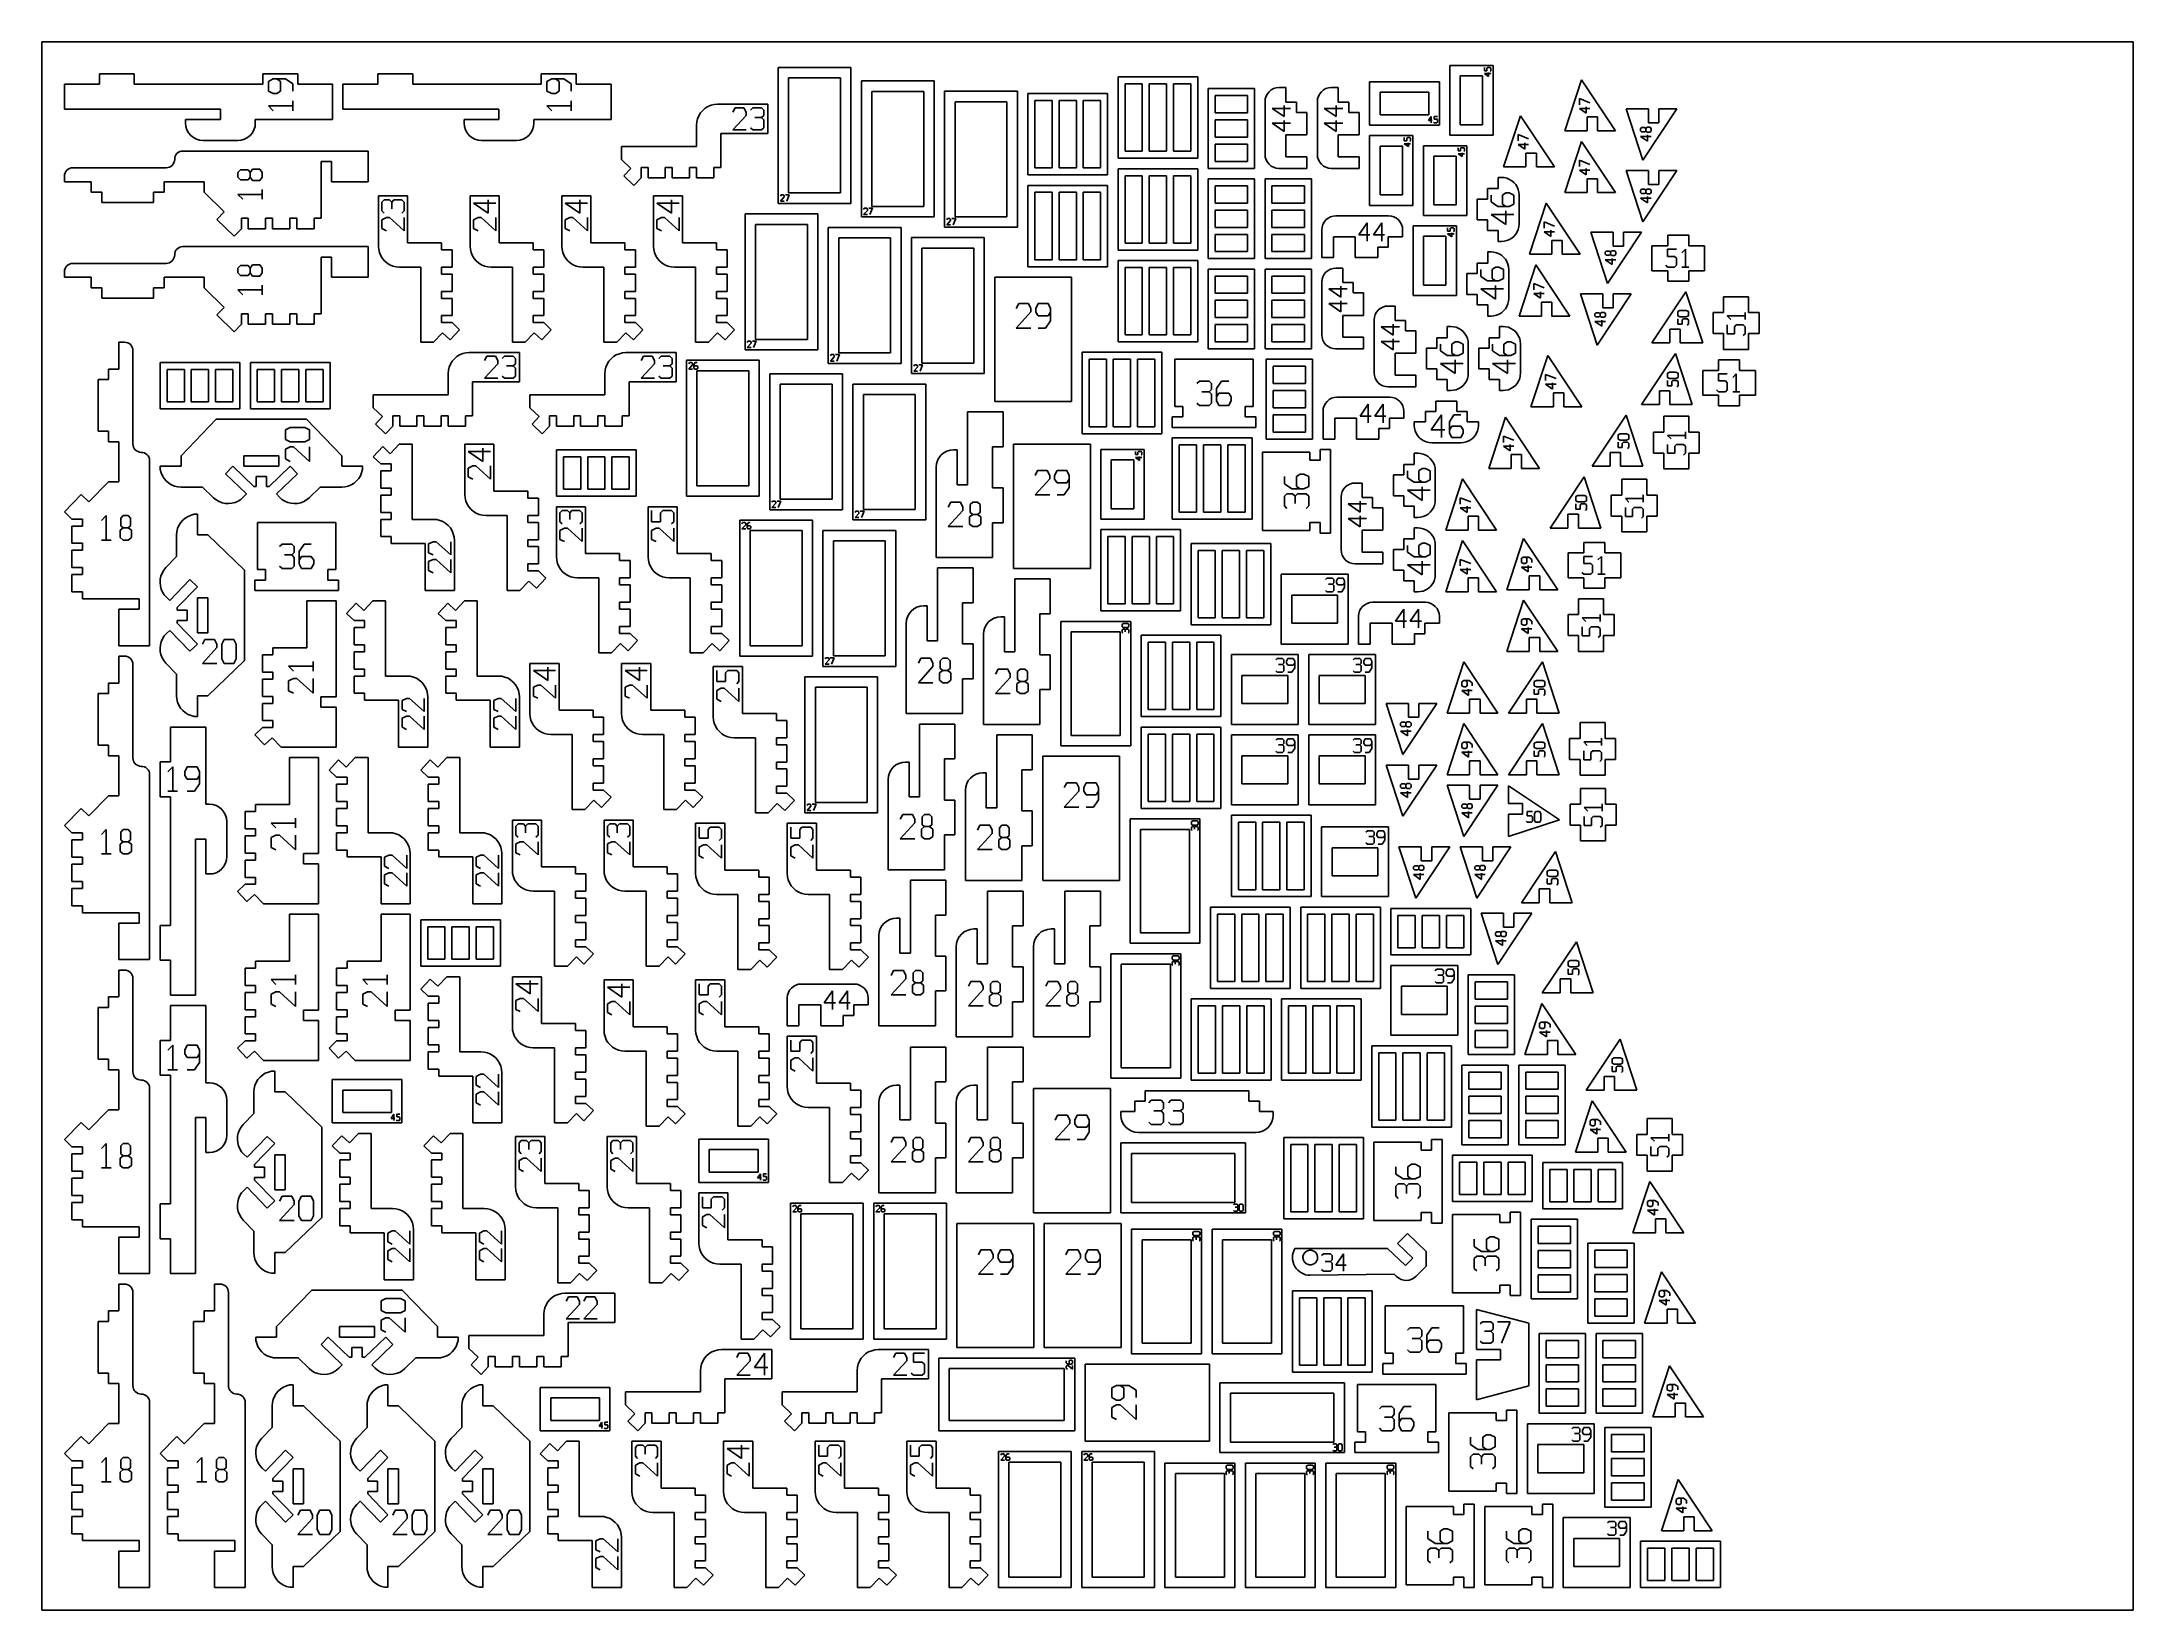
# Model space of a CAD drawing. Header units: millimetres. Extents: x 0 to 600, y 0 to 450.
import ezdxf

# ---------------------------------------------------------------- set-up
doc = ezdxf.new("R2010")
doc.units = ezdxf.units.MM
for name, color, linetype in [('CUT', 1, 'Continuous'), ('ENGRAVE', 5, 'Continuous'), ('SHEET', 8, 'Continuous')]:
    doc.layers.add(name, color=color, linetype=linetype)

msp = doc.modelspace()

# ---------------------------------------------------------------- linework, layer by layer
at = {"layer": 'CUT'}
for p, q in [((16.5, 437.85), (16.5, 440.85)), ((16.5, 440.85), (26.5, 440.85)), ((26.5, 440.85), (26.5, 437.85)), ((63.4, 437.85), (63.4, 440.85)), ((63.4, 440.85), (73.4, 440.85)), ((73.4, 440.85), (73.4, 437.85)), ((96.4, 437.85), (96.4, 440.85)), ((96.4, 440.85), (106.4, 440.85)), ((106.4, 440.85), (106.4, 437.85)), ((143.3, 437.85), (143.3, 440.85)), ((143.3, 440.85), (153.3, 440.85)), ((153.3, 440.85), (153.3, 437.85)), ((232.13, 442.63), (211.25, 442.63)), ((211.25, 442.63), (211.25, 403.62)), ((214.26, 439.63), (229.13, 439.63)), ((214.26, 406.63), (214.26, 439.63)), ((229.13, 439.63), (229.13, 406.63)), ((232.13, 403.62), (232.13, 442.63)), ((256, 438.77), (235.13, 438.77)), ((235.13, 438.77), (235.13, 399.76)), ((256, 399.76), (256, 438.77)), ((331.65, 439.93), (308.76, 439.93)), ((308.76, 439.93), (308.76, 416.59)), ((331.65, 416.59), (331.65, 439.93)), ((380.94, 438.51), (380.94, 426.08)), ((400.94, 438.51), (380.94, 438.51)), ((400.94, 426.08), (400.94, 438.51)), ((416.37, 443.21), (403.94, 443.21)), ((403.94, 443.21), (403.94, 423.2)), ((406.94, 440.2), (413.37, 440.2)), ((406.94, 426.2), (406.94, 440.2)), ((413.37, 440.2), (413.37, 426.2)), ((416.37, 423.2), (416.37, 443.21)), ((441.74, 439.13), (436.94, 424.43)), ((451.5, 424.43), (441.74, 439.13)), ((6.5, 430.67), (6.5, 437.85)), ((6.5, 437.85), (16.5, 437.85)), ((26.5, 437.85), (63.4, 437.85)), ((73.4, 437.85), (83.4, 437.85)), ((83.4, 437.85), (83.4, 427.67)), ((86.4, 430.67), (86.4, 437.85)), ((86.4, 437.85), (96.4, 437.85)), ((106.4, 437.85), (143.3, 437.85)), ((153.3, 437.85), (163.3, 437.85)), ((163.3, 437.85), (163.3, 427.67)), ((193.84, 432.07), (192.9, 432)), ((208.25, 432.07), (193.84, 432.07)), ((208.25, 423.7), (208.25, 432.07)), ((238.13, 435.77), (253, 435.77)), ((238.13, 402.76), (238.13, 435.77)), ((253, 435.77), (253, 402.76)), ((279.87, 435.82), (259, 435.82)), ((259, 435.82), (259, 396.81)), ((262, 432.82), (276.87, 432.82)), ((262, 399.81), (262, 432.82)), ((276.87, 432.82), (276.87, 399.81)), ((279.87, 396.81), (279.87, 435.82)), ((305.76, 435.15), (282.87, 435.15)), ((282.87, 435.15), (282.87, 411.82)), ((284.87, 433.15), (289.84, 433.15)), ((284.87, 413.82), (284.87, 433.15)), ((289.84, 433.15), (289.84, 413.82)), ((291.84, 433.15), (296.8, 433.15)), ((291.84, 413.82), (291.84, 433.15)), ((296.8, 433.15), (296.8, 413.82)), ((298.8, 433.15), (303.76, 433.15)), ((298.8, 413.82), (298.8, 433.15)), ((303.76, 433.15), (303.76, 413.82)), ((305.76, 411.82), (305.76, 435.15)), ((310.76, 437.93), (315.72, 437.93)), ((310.76, 418.59), (310.76, 437.93)), ((315.72, 437.93), (315.72, 418.59)), ((317.72, 437.93), (322.68, 437.93)), ((317.72, 418.59), (317.72, 437.93)), ((322.68, 437.93), (322.68, 418.59)), ((324.68, 437.93), (329.64, 437.93)), ((324.68, 418.59), (324.68, 437.93)), ((329.64, 437.93), (329.64, 418.59)), ((334.65, 436.57), (334.65, 413.69)), ((347.93, 436.57), (334.65, 436.57)), ((336.65, 429.61), (336.65, 434.57)), ((336.65, 434.57), (345.93, 434.57)), ((345.93, 434.57), (345.93, 429.61)), ((347.93, 413.69), (347.93, 436.57)), ((351.01, 433.65), (350.93, 432.87)), ((350.93, 432.87), (350.93, 417.69)), ((351.24, 434.4), (351.01, 433.65)), ((351.61, 435.09), (351.24, 434.4)), ((352.11, 435.69), (351.61, 435.09)), ((352.71, 436.19), (352.11, 435.69)), ((353.4, 436.56), (352.71, 436.19)), ((354.15, 436.79), (353.4, 436.56)), ((354.94, 436.87), (354.15, 436.79)), ((356.94, 436.87), (354.94, 436.87)), ((356.94, 432.73), (356.94, 436.87)), ((359.94, 432.73), (356.94, 432.73)), ((359.94, 429.73), (359.94, 432.73)), ((366.01, 433.65), (365.94, 432.87)), ((365.94, 432.87), (365.94, 417.69)), ((366.24, 434.4), (366.01, 433.65)), ((366.61, 435.09), (366.24, 434.4)), ((367.11, 435.69), (366.61, 435.09)), ((367.72, 436.19), (367.11, 435.69)), ((368.41, 436.56), (367.72, 436.19)), ((369.16, 436.79), (368.41, 436.56)), ((369.94, 436.87), (369.16, 436.79)), ((371.94, 436.87), (369.94, 436.87)), ((371.94, 432.73), (371.94, 436.87)), ((374.94, 432.73), (371.94, 432.73)), ((374.94, 429.73), (374.94, 432.73)), ((383.94, 429.08), (383.94, 435.51)), ((383.94, 435.51), (397.94, 435.51)), ((397.94, 435.51), (397.94, 429.08)), ((51.25, 430.67), (6.5, 430.67)), ((41.25, 426.67), (41.25, 427.67)), ((41.25, 427.67), (51.25, 427.67)), ((41.34, 425.7), (41.25, 426.67)), ((51.25, 427.67), (51.25, 430.67)), ((61.25, 426.67), (61.16, 425.7)), ((61.25, 427.67), (61.25, 426.67)), ((83.4, 427.67), (61.25, 427.67)), ((131.15, 430.67), (86.4, 430.67)), ((121.15, 426.67), (121.15, 427.67)), ((121.15, 427.67), (131.15, 427.67)), ((121.24, 425.7), (121.15, 426.67)), ((131.15, 427.67), (131.15, 430.67)), ((141.15, 426.67), (141.06, 425.7)), ((141.15, 427.67), (141.15, 426.67)), ((163.3, 427.67), (141.15, 427.67)), ((187.91, 427.01), (187.84, 426.07)), ((187.84, 426.07), (187.84, 419.96)), ((188.13, 427.92), (187.91, 427.01)), ((188.49, 428.79), (188.13, 427.92)), ((188.99, 429.6), (188.49, 428.79)), ((189.6, 430.31), (188.99, 429.6)), ((190.31, 430.92), (189.6, 430.31)), ((191.12, 431.42), (190.31, 430.92)), ((191.99, 431.78), (191.12, 431.42)), ((192.9, 432), (191.99, 431.78)), ((345.93, 429.61), (336.65, 429.61)), ((336.65, 422.65), (336.65, 427.61)), ((336.65, 427.61), (345.93, 427.61)), ((345.93, 427.61), (345.93, 422.65)), ((362.94, 429.73), (359.94, 429.73)), ((362.94, 423.3), (362.94, 429.73)), ((377.94, 429.73), (374.94, 429.73)), ((377.94, 423.3), (377.94, 429.73)), ((380.94, 426.08), (400.94, 426.08)), ((397.94, 429.08), (383.94, 429.08)), ((413.37, 426.2), (406.94, 426.2)), ((424.18, 428.79), (419.37, 414.09)), ((433.94, 414.09), (424.18, 428.79)), ((443.35, 428.43), (446.35, 428.43)), ((443.35, 424.43), (443.35, 428.43)), ((446.35, 428.43), (446.35, 424.43)), ((454.5, 430.78), (459.3, 416.08)), ((460.92, 430.78), (454.5, 430.78)), ((459.3, 416.08), (469.06, 430.78)), ((460.92, 426.78), (460.92, 430.78)), ((463.92, 426.78), (460.92, 426.78)), ((469.06, 430.78), (463.92, 430.78)), ((463.92, 430.78), (463.92, 426.78)), ((41.63, 424.76), (41.34, 425.7)), ((42.09, 423.9), (41.63, 424.76)), ((42.71, 423.14), (42.09, 423.9)), ((43.47, 422.52), (42.71, 423.14)), ((44.34, 422.05), (43.47, 422.52)), ((45.27, 421.77), (44.34, 422.05)), ((46.25, 421.67), (45.27, 421.77)), ((56.25, 421.67), (46.25, 421.67)), ((57.23, 421.77), (56.25, 421.67)), ((58.16, 422.05), (57.23, 421.77)), ((59.03, 422.52), (58.16, 422.05)), ((59.79, 423.14), (59.03, 422.52)), ((60.41, 423.9), (59.79, 423.14)), ((60.87, 424.76), (60.41, 423.9)), ((61.16, 425.7), (60.87, 424.76)), ((121.53, 424.76), (121.24, 425.7)), ((121.99, 423.9), (121.53, 424.76)), ((122.61, 423.14), (121.99, 423.9)), ((123.37, 422.52), (122.61, 423.14)), ((124.23, 422.05), (123.37, 422.52)), ((125.17, 421.77), (124.23, 422.05)), ((126.15, 421.67), (125.17, 421.77)), ((136.15, 421.67), (126.15, 421.67)), ((137.13, 421.77), (136.15, 421.67)), ((138.06, 422.05), (137.13, 421.77)), ((138.93, 422.52), (138.06, 422.05)), ((139.69, 423.14), (138.93, 422.52)), ((140.31, 423.9), (139.69, 423.14)), ((140.77, 424.76), (140.31, 423.9)), ((141.06, 425.7), (140.77, 424.76)), ((194.8, 413.95), (194.8, 423.7)), ((194.8, 423.7), (208.25, 423.7)), ((345.93, 422.65), (336.65, 422.65)), ((336.65, 415.69), (336.65, 420.65)), ((336.65, 420.65), (345.93, 420.65)), ((345.93, 420.65), (345.93, 415.69)), ((356.94, 423.3), (362.94, 423.3)), ((356.94, 417.03), (356.94, 423.3)), ((371.94, 423.3), (377.94, 423.3)), ((371.94, 417.03), (371.94, 423.3)), ((393.37, 423.08), (380.94, 423.08)), ((380.94, 423.08), (380.94, 403.08)), ((383.94, 420.08), (390.37, 420.08)), ((383.94, 406.08), (383.94, 420.08)), ((390.37, 420.08), (390.37, 406.08)), ((393.37, 403.08), (393.37, 423.08)), ((408.8, 420.2), (396.37, 420.2)), ((396.37, 420.2), (396.37, 400.2)), ((403.94, 423.2), (416.37, 423.2)), ((408.8, 400.2), (408.8, 420.2)), ((436.94, 424.43), (443.35, 424.43)), ((441.74, 421.43), (436.94, 406.73)), ((451.5, 406.73), (441.74, 421.43)), ((446.35, 424.43), (451.5, 424.43)), ((36.6, 414.04), (36.14, 413.91)), ((37.01, 414.27), (36.6, 414.04)), ((37.37, 414.56), (37.01, 414.27)), ((37.67, 414.93), (37.37, 414.56)), ((37.89, 415.34), (37.67, 414.93)), ((38.03, 415.79), (37.89, 415.34)), ((38.12, 416.27), (38.03, 415.79)), ((38.26, 417.19), (38.12, 416.74)), ((38.12, 416.74), (38.12, 416.27)), ((38.48, 417.61), (38.26, 417.19)), ((38.78, 417.97), (38.48, 417.61)), ((39.14, 418.27), (38.78, 417.97)), ((39.56, 418.49), (39.14, 418.27)), ((40.01, 418.63), (39.56, 418.49)), ((40.48, 418.67), (40.01, 418.63)), ((93.58, 418.67), (40.48, 418.67)), ((80.12, 415.67), (83.13, 415.67)), ((80.12, 399.39), (80.12, 415.67)), ((83.13, 415.67), (83.13, 409.86)), ((93.58, 409.86), (93.58, 418.67)), ((166.3, 419.96), (166.3, 416.27)), ((187.84, 419.96), (166.3, 419.96)), ((166.3, 416.27), (169.01, 413.7)), ((308.76, 416.59), (331.65, 416.59)), ((315.72, 418.59), (310.76, 418.59)), ((322.68, 418.59), (317.72, 418.59)), ((329.64, 418.59), (324.68, 418.59)), ((345.93, 415.69), (336.65, 415.69)), ((350.93, 417.69), (351.01, 416.91)), ((351.01, 416.91), (351.24, 416.16)), ((351.24, 416.16), (351.61, 415.46)), ((351.61, 415.46), (352.11, 414.86)), ((352.11, 414.86), (352.71, 414.36)), ((352.71, 414.36), (353.4, 413.99)), ((362.94, 417.03), (356.94, 417.03)), ((362.94, 413.69), (362.94, 417.03)), ((365.94, 417.69), (366.01, 416.91)), ((366.01, 416.91), (366.24, 416.16)), ((366.24, 416.16), (366.61, 415.46)), ((366.61, 415.46), (367.11, 414.86)), ((367.11, 414.86), (367.72, 414.36)), ((367.72, 414.36), (368.41, 413.99)), ((377.94, 417.03), (371.94, 417.03)), ((377.94, 413.69), (377.94, 417.03)), ((399.37, 417.2), (405.8, 417.2)), ((399.37, 403.2), (399.37, 417.2)), ((405.8, 417.2), (405.8, 403.2)), ((419.37, 414.09), (425.79, 414.09)), ((425.79, 418.09), (428.79, 418.09)), ((425.79, 414.09), (425.79, 418.09)), ((428.79, 418.09), (428.79, 414.09)), ((428.79, 414.09), (433.94, 414.09)), ((6.55, 411.93), (6.5, 411.46)), ((6.5, 411.46), (6.5, 409.86)), ((6.5, 409.86), (14.2, 409.86)), ((6.68, 412.38), (6.55, 411.93)), ((6.91, 412.79), (6.68, 412.38)), ((7.2, 413.16), (6.91, 412.79)), ((7.57, 413.46), (7.2, 413.16)), ((7.98, 413.68), (7.57, 413.46)), ((8.43, 413.81), (7.98, 413.68)), ((8.9, 413.86), (8.43, 413.81)), ((35.68, 413.86), (8.9, 413.86)), ((14.2, 409.86), (14.2, 406.86)), ((35.08, 409.86), (46.56, 409.86)), ((35.08, 406.86), (35.08, 409.86)), ((36.14, 413.91), (35.68, 413.86)), ((46.56, 409.86), (46.56, 406.86)), ((83.13, 409.86), (93.58, 409.86)), ((169.01, 413.7), (166.95, 411.52)), ((166.95, 411.52), (169.85, 408.77)), ((169.85, 408.77), (171.92, 410.95)), ((171.92, 410.95), (171.92, 413.95)), ((171.92, 413.95), (173.92, 413.95)), ((173.92, 413.95), (173.92, 410.95)), ((173.92, 410.95), (178.88, 410.95)), ((178.88, 410.95), (178.88, 413.95)), ((178.88, 413.95), (180.88, 413.95)), ((180.88, 413.95), (180.88, 410.95)), ((180.88, 410.95), (185.84, 410.95)), ((185.84, 410.95), (185.84, 413.95)), ((185.84, 413.95), (187.84, 413.95)), ((187.84, 413.95), (187.84, 410.95)), ((187.84, 410.95), (192.8, 410.95)), ((192.8, 410.95), (192.8, 413.95)), ((192.8, 413.95), (194.8, 413.95)), ((282.87, 411.82), (305.76, 411.82)), ((305.76, 408.82), (282.87, 408.82)), ((282.87, 408.82), (282.87, 385.48)), ((289.84, 413.82), (284.87, 413.82)), ((296.8, 413.82), (291.84, 413.82)), ((303.76, 413.82), (298.8, 413.82)), ((305.76, 385.48), (305.76, 408.82)), ((331.65, 413.59), (308.76, 413.59)), ((308.76, 413.59), (308.76, 390.25)), ((310.76, 411.59), (315.72, 411.59)), ((310.76, 392.25), (310.76, 411.59)), ((315.72, 411.59), (315.72, 392.25)), ((317.72, 411.59), (322.68, 411.59)), ((317.72, 392.25), (317.72, 411.59)), ((322.68, 411.59), (322.68, 392.25)), ((324.68, 411.59), (329.64, 411.59)), ((324.68, 392.25), (324.68, 411.59)), ((329.64, 411.59), (329.64, 392.25)), ((331.65, 390.25), (331.65, 413.59)), ((334.65, 413.69), (347.93, 413.69)), ((334.65, 410.69), (334.65, 387.8)), ((347.93, 410.69), (334.65, 410.69)), ((336.65, 403.72), (336.65, 408.69)), ((336.65, 408.69), (345.93, 408.69)), ((345.93, 408.69), (345.93, 403.72)), ((347.93, 387.8), (347.93, 410.69)), ((350.93, 410.69), (350.93, 387.8)), ((364.22, 410.69), (350.93, 410.69)), ((352.93, 403.72), (352.93, 408.69)), ((352.93, 408.69), (362.22, 408.69)), ((353.4, 413.99), (354.15, 413.76)), ((354.15, 413.76), (354.94, 413.69)), ((354.94, 413.69), (362.94, 413.69)), ((362.22, 408.69), (362.22, 403.72)), ((364.22, 387.8), (364.22, 410.69)), ((368.41, 413.99), (369.16, 413.76)), ((369.16, 413.76), (369.94, 413.69)), ((369.94, 413.69), (377.94, 413.69)), ((418.8, 411.09), (417.8, 411.09)), ((417.8, 411.09), (417.8, 407.88)), ((419.58, 411.03), (418.8, 411.09)), ((420.35, 410.84), (419.58, 411.03)), ((421.07, 410.54), (420.35, 410.84)), ((421.74, 410.13), (421.07, 410.54)), ((422.34, 409.62), (421.74, 410.13)), ((422.85, 409.03), (422.34, 409.62)), ((423.26, 408.36), (422.85, 409.03)), ((423.56, 407.63), (423.26, 408.36)), ((443.35, 410.73), (446.35, 410.73)), ((443.35, 406.73), (443.35, 410.73)), ((446.35, 410.73), (446.35, 406.73)), ((454.5, 413.08), (459.3, 398.38)), ((460.92, 413.08), (454.5, 413.08)), ((459.3, 398.38), (469.06, 413.08)), ((460.92, 409.08), (460.92, 413.08)), ((463.92, 409.08), (460.92, 409.08)), ((469.06, 413.08), (463.92, 413.08)), ((463.92, 413.08), (463.92, 409.08)), ((14.2, 406.86), (17.2, 406.86)), ((17.2, 406.86), (17.2, 403.86)), ((17.2, 403.86), (32.08, 403.86)), ((32.08, 406.86), (35.08, 406.86)), ((32.08, 403.86), (32.08, 406.86)), ((46.56, 406.86), (52.34, 401.19)), ((104.94, 405.77), (96.58, 405.77)), ((96.58, 405.77), (96.58, 391.36)), ((104.94, 392.32), (104.94, 405.77)), ((122.87, 405.77), (122.87, 391.36)), ((131.24, 405.77), (122.87, 405.77)), ((131.24, 392.32), (131.24, 405.77)), ((149.17, 405.77), (149.17, 391.36)), ((157.53, 405.77), (149.17, 405.77)), ((157.53, 392.32), (157.53, 405.77)), ((175.47, 405.77), (175.47, 391.36)), ((183.83, 405.77), (175.47, 405.77)), ((183.83, 392.32), (183.83, 405.77)), ((211.25, 403.62), (232.13, 403.62)), ((229.13, 406.63), (214.26, 406.63)), ((253, 402.76), (238.13, 402.76)), ((284.88, 406.82), (289.84, 406.82)), ((284.88, 387.48), (284.88, 406.82)), ((289.84, 406.82), (289.84, 387.48)), ((291.84, 406.82), (296.8, 406.82)), ((291.84, 387.48), (291.84, 406.82)), ((296.8, 406.82), (296.8, 387.48)), ((298.8, 406.82), (303.76, 406.82)), ((298.8, 387.48), (298.8, 406.82)), ((303.76, 406.82), (303.76, 387.48)), ((345.93, 403.72), (336.65, 403.72)), ((362.22, 403.72), (352.93, 403.72)), ((380.94, 403.08), (393.37, 403.08)), ((390.37, 406.08), (383.94, 406.08)), ((405.8, 403.2), (399.37, 403.2)), ((414.8, 404.88), (411.8, 404.88)), ((411.8, 404.88), (411.8, 398.91)), ((417.8, 407.88), (414.8, 407.88)), ((414.8, 407.88), (414.8, 404.88)), ((423.74, 406.87), (423.56, 407.63)), ((423.8, 406.09), (423.74, 406.87)), ((423.8, 397.71), (423.8, 406.09)), ((431.61, 403.73), (426.8, 389.03)), ((441.36, 389.03), (431.61, 403.73)), ((436.94, 406.73), (443.35, 406.73)), ((446.35, 406.73), (451.5, 406.73)), ((52.34, 401.19), (50.24, 399.05)), ((50.24, 399.05), (55.14, 394.24)), ((55.14, 394.24), (57.24, 396.38)), ((57.24, 399.39), (59.24, 399.39)), ((57.24, 396.38), (57.24, 399.39)), ((59.24, 399.39), (59.24, 396.38)), ((59.24, 396.38), (64.2, 396.38)), ((64.2, 399.39), (66.2, 399.39)), ((64.2, 396.38), (64.2, 399.39)), ((66.2, 399.39), (66.2, 396.38)), ((66.2, 396.38), (71.16, 396.38)), ((71.16, 399.39), (73.16, 399.39)), ((71.16, 396.38), (71.16, 399.39)), ((73.16, 399.39), (73.16, 396.38)), ((73.16, 396.38), (78.12, 396.38)), ((78.12, 399.39), (80.12, 399.39)), ((78.12, 396.38), (78.12, 399.39)), ((222.63, 400.62), (201.76, 400.62)), ((201.76, 400.62), (201.76, 361.62)), ((204.76, 397.62), (219.63, 397.62)), ((204.76, 364.62), (204.76, 397.62)), ((219.63, 397.62), (219.63, 364.62)), ((222.63, 361.62), (222.63, 400.62)), ((246.51, 396.76), (225.63, 396.76)), ((225.63, 396.76), (225.63, 357.75)), ((235.13, 399.76), (256, 399.76)), ((246.51, 357.75), (246.51, 396.76)), ((259, 396.81), (279.87, 396.81)), ((276.87, 399.81), (262, 399.81)), ((336.65, 396.76), (336.65, 401.72)), ((336.65, 401.72), (345.93, 401.72)), ((345.93, 396.76), (336.65, 396.76)), ((345.93, 401.72), (345.93, 396.76)), ((352.93, 396.76), (352.93, 401.72)), ((352.93, 401.72), (362.22, 401.72)), ((362.22, 396.76), (352.93, 396.76)), ((362.22, 401.72), (362.22, 396.76)), ((367.3, 396.86), (367.22, 396.08)), ((367.22, 396.08), (367.22, 388.08)), ((367.53, 397.61), (367.3, 396.86)), ((367.9, 398.3), (367.53, 397.61)), ((368.4, 398.91), (367.9, 398.3)), ((369, 399.4), (368.4, 398.91)), ((369.69, 399.77), (369, 399.4)), ((370.44, 400), (369.69, 399.77)), ((371.22, 400.08), (370.44, 400)), ((386.4, 400.08), (371.22, 400.08)), ((387.18, 400), (386.4, 400.08)), ((387.93, 399.77), (387.18, 400)), ((388.63, 399.4), (387.93, 399.77)), ((389.23, 398.91), (388.63, 399.4)), ((389.73, 398.3), (389.23, 398.91)), ((390.1, 397.61), (389.73, 398.3)), ((390.33, 396.86), (390.1, 397.61)), ((390.4, 396.08), (390.33, 396.86)), ((390.4, 394.08), (390.4, 396.08)), ((405.83, 397.2), (393.4, 397.2)), ((393.4, 397.2), (393.4, 377.19)), ((396.37, 400.2), (408.8, 400.2)), ((405.83, 377.19), (405.83, 397.2)), ((411.8, 398.91), (414.8, 398.91)), ((414.8, 398.91), (414.8, 395.91)), ((423.26, 395.44), (423.56, 396.16)), ((423.56, 396.16), (423.74, 396.93)), ((423.74, 396.93), (423.8, 397.71)), ((38.48, 390.18), (38.26, 389.76)), ((38.78, 390.54), (38.48, 390.18)), ((39.14, 390.84), (38.78, 390.54)), ((39.56, 391.06), (39.14, 390.84)), ((40.01, 391.2), (39.56, 391.06)), ((40.48, 391.24), (40.01, 391.2)), ((93.58, 391.24), (40.48, 391.24)), ((93.58, 382.43), (93.58, 391.24)), ((96.58, 391.36), (96.65, 390.42)), ((96.65, 390.42), (96.87, 389.51)), ((114.69, 392.32), (104.94, 392.32)), ((114.69, 390.32), (114.69, 392.32)), ((117.69, 390.32), (114.69, 390.32)), ((117.69, 385.36), (117.69, 390.32)), ((122.87, 391.36), (122.95, 390.42)), ((122.95, 390.42), (123.17, 389.51)), ((140.99, 392.32), (131.24, 392.32)), ((140.99, 390.32), (140.99, 392.32)), ((143.99, 390.32), (140.99, 390.32)), ((143.99, 385.36), (143.99, 390.32)), ((149.17, 391.36), (149.24, 390.42)), ((149.24, 390.42), (149.46, 389.51)), ((167.28, 392.32), (157.53, 392.32)), ((167.28, 390.32), (167.28, 392.32)), ((170.29, 390.32), (167.28, 390.32)), ((170.29, 385.36), (170.29, 390.32)), ((175.47, 391.36), (175.54, 390.42)), ((175.54, 390.42), (175.76, 389.51)), ((193.58, 392.32), (183.83, 392.32)), ((193.58, 390.32), (193.58, 392.32)), ((196.58, 390.32), (193.58, 390.32)), ((196.58, 385.36), (196.58, 390.32)), ((228.63, 393.76), (243.51, 393.76)), ((228.63, 360.75), (228.63, 393.76)), ((243.51, 393.76), (243.51, 360.75)), ((270.38, 393.81), (249.51, 393.81)), ((249.51, 393.81), (249.51, 354.81)), ((252.51, 390.81), (267.38, 390.81)), ((252.51, 357.81), (252.51, 390.81)), ((267.38, 390.81), (267.38, 357.81)), ((270.38, 354.81), (270.38, 393.81)), ((308.76, 390.25), (331.65, 390.25)), ((315.72, 392.25), (310.76, 392.25)), ((322.68, 392.25), (317.72, 392.25)), ((329.64, 392.25), (324.68, 392.25)), ((336.65, 389.8), (336.65, 394.76)), ((336.65, 394.76), (345.93, 394.76)), ((345.93, 394.76), (345.93, 389.8)), ((352.93, 389.8), (352.93, 394.76)), ((352.93, 394.76), (362.22, 394.76)), ((362.22, 394.76), (362.22, 389.8)), ((370.57, 388.08), (370.57, 394.08)), ((370.57, 394.08), (376.84, 394.08)), ((376.84, 394.08), (376.84, 388.08)), ((383.27, 388.08), (383.27, 391.08)), ((383.27, 391.08), (386.27, 391.08)), ((386.27, 391.08), (386.27, 394.08)), ((386.27, 394.08), (390.4, 394.08)), ((396.4, 394.2), (402.83, 394.2)), ((396.4, 380.19), (396.4, 394.2)), ((402.83, 394.2), (402.83, 380.19)), ((414.8, 395.91), (417.8, 395.91)), ((417.8, 395.91), (417.8, 392.71)), ((417.8, 392.71), (418.8, 392.71)), ((418.8, 392.71), (419.58, 392.77)), ((419.58, 392.77), (420.35, 392.95)), ((420.35, 392.95), (421.07, 393.25)), ((421.07, 393.25), (421.74, 393.66)), ((421.74, 393.66), (422.34, 394.17)), ((422.34, 394.17), (422.85, 394.77)), ((422.85, 394.77), (423.26, 395.44)), ((433.22, 393.03), (436.22, 393.03)), ((433.22, 389.03), (433.22, 393.03)), ((436.22, 393.03), (436.22, 389.03)), ((444.36, 395.38), (449.17, 380.68)), ((450.78, 395.38), (444.36, 395.38)), ((449.17, 380.68), (458.93, 395.38)), ((450.78, 391.38), (450.78, 395.38)), ((453.78, 391.38), (450.78, 391.38)), ((458.93, 395.38), (453.78, 395.38)), ((453.78, 395.38), (453.78, 391.38)), ((466.48, 391.48), (461.93, 391.48)), ((461.93, 391.48), (461.93, 384.3)), ((472.48, 394.48), (466.48, 394.48)), ((466.48, 394.48), (466.48, 391.48)), ((472.48, 391.48), (472.48, 394.48)), ((477.03, 391.48), (472.48, 391.48)), ((477.03, 384.3), (477.03, 391.48)), ((6.55, 384.5), (6.5, 384.03)), ((6.5, 384.03), (6.5, 382.43)), ((6.68, 384.95), (6.55, 384.5)), ((6.91, 385.36), (6.68, 384.95)), ((7.2, 385.73), (6.91, 385.36)), ((7.57, 386.03), (7.2, 385.73)), ((7.98, 386.25), (7.57, 386.03)), ((8.43, 386.38), (7.98, 386.25)), ((8.9, 386.43), (8.43, 386.38)), ((35.68, 386.43), (8.9, 386.43)), ((36.14, 386.48), (35.68, 386.43)), ((36.6, 386.61), (36.14, 386.48)), ((37.01, 386.84), (36.6, 386.61)), ((37.37, 387.13), (37.01, 386.84)), ((37.67, 387.5), (37.37, 387.13)), ((37.89, 387.91), (37.67, 387.5)), ((38.03, 388.36), (37.89, 387.91)), ((38.12, 388.84), (38.03, 388.36)), ((38.26, 389.76), (38.12, 389.31)), ((38.12, 389.31), (38.12, 388.84)), ((80.12, 388.24), (83.13, 388.24)), ((80.12, 371.96), (80.12, 388.24)), ((83.13, 388.24), (83.13, 382.43)), ((96.87, 389.51), (97.23, 388.64)), ((97.23, 388.64), (97.72, 387.83)), ((97.72, 387.83), (98.34, 387.12)), ((98.34, 387.12), (99.05, 386.51)), ((99.05, 386.51), (99.85, 386.01)), ((99.85, 386.01), (100.72, 385.65)), ((100.72, 385.65), (101.64, 385.43)), ((101.64, 385.43), (102.58, 385.36)), ((102.58, 385.36), (108.69, 385.36)), ((108.69, 385.36), (108.69, 363.82)), ((114.69, 385.36), (117.69, 385.36)), ((114.69, 383.36), (114.69, 385.36)), ((123.17, 389.51), (123.53, 388.64)), ((123.53, 388.64), (124.02, 387.83)), ((124.02, 387.83), (124.63, 387.12)), ((124.63, 387.12), (125.35, 386.51)), ((125.35, 386.51), (126.15, 386.01)), ((126.15, 386.01), (127.02, 385.65)), ((127.02, 385.65), (127.94, 385.43)), ((127.94, 385.43), (128.88, 385.36)), ((128.88, 385.36), (134.99, 385.36)), ((134.99, 385.36), (134.99, 363.82)), ((140.99, 385.36), (143.99, 385.36)), ((140.99, 383.36), (140.99, 385.36)), ((149.46, 389.51), (149.82, 388.64)), ((149.82, 388.64), (150.32, 387.83)), ((150.32, 387.83), (150.93, 387.12)), ((150.93, 387.12), (151.64, 386.5)), ((151.64, 386.5), (152.45, 386.01)), ((152.45, 386.01), (153.32, 385.65)), ((153.32, 385.65), (154.23, 385.43)), ((154.23, 385.43), (155.17, 385.36)), ((155.17, 385.36), (161.28, 385.36)), ((161.28, 385.36), (161.28, 363.82)), ((167.28, 385.36), (170.29, 385.36)), ((167.28, 383.36), (167.28, 385.36)), ((175.76, 389.51), (176.12, 388.64)), ((176.12, 388.64), (176.61, 387.83)), ((176.61, 387.83), (177.22, 387.12)), ((177.22, 387.12), (177.94, 386.5)), ((177.94, 386.5), (178.74, 386.01)), ((178.74, 386.01), (179.61, 385.65)), ((179.61, 385.65), (180.53, 385.43)), ((180.53, 385.43), (181.47, 385.36)), ((181.47, 385.36), (187.58, 385.36)), ((187.58, 385.36), (187.58, 363.82)), ((193.58, 385.36), (196.58, 385.36)), ((193.58, 383.36), (193.58, 385.36)), ((282.87, 385.48), (305.76, 385.48)), ((289.84, 387.48), (284.88, 387.48)), ((296.8, 387.48), (291.84, 387.48)), ((303.76, 387.48), (298.8, 387.48)), ((331.65, 387.25), (308.76, 387.25)), ((308.76, 387.25), (308.76, 363.91)), ((310.76, 385.25), (315.72, 385.25)), ((310.76, 365.91), (310.76, 385.25)), ((315.72, 385.25), (315.72, 365.91)), ((317.72, 385.25), (322.68, 385.25)), ((317.72, 365.91), (317.72, 385.25)), ((322.68, 385.25), (322.68, 365.91)), ((324.68, 385.25), (329.64, 385.25)), ((324.68, 365.91), (324.68, 385.25)), ((329.64, 385.25), (329.64, 365.91)), ((331.65, 363.91), (331.65, 387.25)), ((334.65, 387.8), (347.93, 387.8)), ((334.65, 384.8), (334.65, 361.92)), ((347.93, 384.8), (334.65, 384.8)), ((345.93, 389.8), (336.65, 389.8)), ((347.93, 361.92), (347.93, 384.8)), ((350.93, 387.8), (364.22, 387.8)), ((350.93, 384.8), (350.93, 361.92)), ((364.22, 384.8), (350.93, 384.8)), ((362.22, 389.8), (352.93, 389.8)), ((364.22, 361.92), (364.22, 384.8)), ((367.22, 388.08), (370.57, 388.08)), ((369, 384.4), (368.4, 383.9)), ((369.69, 384.77), (369, 384.4)), ((370.44, 385), (369.69, 384.77)), ((371.22, 385.08), (370.44, 385)), ((373.22, 385.08), (371.22, 385.08)), ((373.22, 380.94), (373.22, 385.08)), ((376.84, 388.08), (383.27, 388.08)), ((414.83, 386.49), (411.83, 386.49)), ((411.83, 386.49), (411.83, 383.49)), ((415.83, 389.71), (414.83, 389.71)), ((414.83, 389.71), (414.83, 386.49)), ((416.62, 389.65), (415.83, 389.71)), ((417.38, 389.46), (416.62, 389.65)), ((418.1, 389.16), (417.38, 389.46)), ((418.77, 388.75), (418.1, 389.16)), ((419.37, 388.24), (418.77, 388.75)), ((419.88, 387.65), (419.37, 388.24)), ((420.29, 386.98), (419.88, 387.65)), ((420.59, 386.25), (420.29, 386.98)), ((420.77, 385.49), (420.59, 386.25)), ((420.84, 384.71), (420.77, 385.49)), ((420.84, 376.33), (420.84, 384.71)), ((428.64, 386.03), (423.84, 371.33)), ((426.8, 389.03), (433.22, 389.03)), ((438.4, 371.33), (428.64, 386.03)), ((436.22, 389.03), (441.36, 389.03)), ((461.93, 384.3), (466.48, 384.3)), ((466.48, 384.3), (466.48, 381.3)), ((472.48, 384.3), (477.03, 384.3)), ((472.48, 381.3), (472.48, 384.3)), ((6.5, 382.43), (14.2, 382.43)), ((14.2, 382.43), (14.2, 379.43)), ((14.2, 379.43), (17.2, 379.43)), ((17.2, 379.43), (17.2, 376.43)), ((32.08, 379.43), (35.08, 379.43)), ((32.08, 376.43), (32.08, 379.43)), ((35.08, 382.43), (46.56, 382.43)), ((35.08, 379.43), (35.08, 382.43)), ((46.56, 382.43), (46.56, 379.43)), ((46.56, 379.43), (52.34, 373.76)), ((83.13, 382.43), (93.58, 382.43)), ((117.69, 383.36), (114.69, 383.36)), ((114.69, 378.4), (117.69, 378.4)), ((114.69, 376.4), (114.69, 378.4)), ((117.69, 378.4), (117.69, 383.36)), ((143.99, 383.36), (140.99, 383.36)), ((140.99, 378.4), (143.99, 378.4)), ((140.99, 376.4), (140.99, 378.4)), ((143.99, 378.4), (143.99, 383.36)), ((170.29, 383.36), (167.28, 383.36)), ((167.28, 378.4), (170.29, 378.4)), ((167.28, 376.4), (167.28, 378.4)), ((170.29, 378.4), (170.29, 383.36)), ((196.58, 383.36), (193.58, 383.36)), ((193.58, 378.4), (196.58, 378.4)), ((193.58, 376.4), (193.58, 378.4)), ((196.58, 378.4), (196.58, 383.36)), ((273.38, 382.48), (273.38, 346.82)), ((295.45, 382.48), (273.38, 382.48)), ((295.45, 346.82), (295.45, 382.48)), ((336.65, 377.84), (336.65, 382.8)), ((336.65, 382.8), (345.93, 382.8)), ((345.93, 382.8), (345.93, 377.84)), ((352.93, 377.84), (352.93, 382.8)), ((352.93, 382.8), (362.22, 382.8)), ((362.22, 382.8), (362.22, 377.84)), ((367.3, 381.86), (367.22, 381.08)), ((367.22, 381.08), (367.22, 365.9)), ((367.53, 382.61), (367.3, 381.86)), ((367.9, 383.3), (367.53, 382.61)), ((368.4, 383.9), (367.9, 383.3)), ((376.23, 380.94), (373.22, 380.94)), ((376.23, 377.94), (376.23, 380.94)), ((402.83, 380.19), (396.4, 380.19)), ((411.83, 383.49), (408.83, 383.49)), ((408.83, 383.49), (408.83, 377.53)), ((471.68, 378.3), (461.93, 363.6)), ((466.48, 381.3), (472.48, 381.3)), ((476.49, 363.6), (471.68, 378.3)), ((17.2, 376.43), (32.08, 376.43)), ((52.34, 373.76), (50.24, 371.62)), ((117.69, 376.4), (114.69, 376.4)), ((117.69, 371.44), (117.69, 376.4)), ((143.99, 376.4), (140.99, 376.4)), ((143.99, 371.44), (143.99, 376.4)), ((170.29, 376.4), (167.28, 376.4)), ((170.29, 371.44), (170.29, 376.4)), ((196.58, 376.4), (193.58, 376.4)), ((196.58, 371.44), (196.58, 376.4)), ((345.93, 377.84), (336.65, 377.84)), ((336.65, 370.88), (336.65, 375.84)), ((336.65, 375.84), (345.93, 375.84)), ((345.93, 375.84), (345.93, 370.88)), ((362.22, 377.84), (352.93, 377.84)), ((352.93, 370.88), (352.93, 375.84)), ((352.93, 375.84), (362.22, 375.84)), ((362.22, 375.84), (362.22, 370.88)), ((379.23, 377.94), (376.23, 377.94)), ((379.23, 371.51), (379.23, 377.94)), ((382.9, 372.42), (382.53, 371.72)), ((383.4, 373.02), (382.9, 372.42)), ((384, 373.52), (383.4, 373.02)), ((384.7, 373.89), (384, 373.52)), ((385.45, 374.12), (384.7, 373.89)), ((386.23, 374.19), (385.45, 374.12)), ((388.23, 374.19), (386.23, 374.19)), ((388.23, 370.06), (388.23, 374.19)), ((393.4, 377.19), (405.83, 377.19)), ((408.83, 377.53), (411.83, 377.53)), ((411.83, 377.53), (411.83, 374.53)), ((411.83, 374.53), (414.83, 374.53)), ((414.83, 374.53), (414.83, 371.33)), ((418.1, 371.87), (418.77, 372.28)), ((418.77, 372.28), (419.37, 372.79)), ((419.37, 372.79), (419.88, 373.39)), ((419.88, 373.39), (420.29, 374.06)), ((420.29, 374.06), (420.59, 374.78)), ((420.59, 374.78), (420.77, 375.54)), ((420.77, 375.54), (420.84, 376.33)), ((430.25, 375.33), (433.25, 375.33)), ((430.25, 371.33), (430.25, 375.33)), ((433.25, 375.33), (433.25, 371.33)), ((441.4, 377.68), (446.2, 362.98)), ((447.82, 377.68), (441.4, 377.68)), ((446.2, 362.98), (455.96, 377.68)), ((447.82, 373.68), (447.82, 377.68)), ((450.82, 373.68), (447.82, 373.68)), ((455.96, 377.68), (450.82, 377.68)), ((450.82, 377.68), (450.82, 373.68)), ((479.49, 372.29), (479.49, 366.29)), ((482.49, 372.29), (479.49, 372.29)), ((482.49, 376.84), (482.49, 372.29)), ((489.66, 376.84), (482.49, 376.84)), ((489.66, 372.29), (489.66, 376.84)), ((492.66, 372.29), (489.66, 372.29)), ((492.66, 366.29), (492.66, 372.29)), ((50.24, 371.62), (55.14, 366.81)), ((55.14, 366.81), (57.24, 368.96)), ((57.24, 371.96), (59.24, 371.96)), ((57.24, 368.96), (57.24, 371.96)), ((59.24, 371.96), (59.24, 368.96)), ((59.24, 368.96), (64.2, 368.96)), ((64.2, 371.96), (66.2, 371.96)), ((64.2, 368.96), (64.2, 371.96)), ((66.2, 371.96), (66.2, 368.96)), ((66.2, 368.96), (71.16, 368.96)), ((71.16, 371.96), (73.16, 371.96)), ((71.16, 368.96), (71.16, 371.96)), ((73.16, 371.96), (73.16, 368.96)), ((73.16, 368.96), (78.12, 368.96)), ((78.12, 371.96), (80.12, 371.96)), ((78.12, 368.96), (78.12, 371.96)), ((112.38, 363.82), (114.94, 366.53)), ((114.69, 371.44), (117.69, 371.44)), ((114.69, 369.44), (114.69, 371.44)), ((117.69, 369.44), (114.69, 369.44)), ((114.94, 366.53), (117.12, 364.47)), ((117.12, 364.47), (119.87, 367.37)), ((119.87, 367.37), (117.69, 369.44)), ((138.68, 363.82), (141.24, 366.53)), ((140.99, 369.44), (140.99, 371.44)), ((140.99, 371.44), (143.99, 371.44)), ((143.99, 369.44), (140.99, 369.44)), ((141.24, 366.53), (143.42, 364.47)), ((143.42, 364.47), (146.17, 367.37)), ((146.17, 367.37), (143.99, 369.44)), ((164.97, 363.82), (167.54, 366.53)), ((167.28, 369.43), (167.28, 371.44)), ((167.28, 371.44), (170.29, 371.44)), ((170.29, 369.43), (167.28, 369.43)), ((167.54, 366.53), (169.72, 364.47)), ((169.72, 364.47), (172.47, 367.37)), ((172.47, 367.37), (170.29, 369.43)), ((191.27, 363.82), (193.83, 366.53)), ((193.58, 369.43), (193.58, 371.44)), ((193.58, 371.44), (196.58, 371.44)), ((196.58, 369.43), (193.58, 369.43)), ((193.83, 366.53), (196.01, 364.47)), ((196.01, 364.47), (198.76, 367.37)), ((198.76, 367.37), (196.58, 369.43)), ((345.93, 370.88), (336.65, 370.88)), ((336.65, 363.92), (336.65, 368.88)), ((336.65, 368.88), (345.93, 368.88)), ((345.93, 368.88), (345.93, 363.92)), ((362.22, 370.88), (352.93, 370.88)), ((352.93, 363.92), (352.93, 368.88)), ((352.93, 368.88), (362.22, 368.88)), ((362.22, 368.88), (362.22, 363.92)), ((373.22, 371.51), (379.23, 371.51)), ((373.22, 365.25), (373.22, 371.51)), ((382.3, 370.97), (382.23, 370.19)), ((382.23, 370.19), (382.23, 355.01)), ((382.53, 371.72), (382.3, 370.97)), ((391.23, 370.06), (388.23, 370.06)), ((391.23, 367.06), (391.23, 370.06)), ((394.23, 367.06), (391.23, 367.06)), ((394.23, 360.63), (394.23, 367.06)), ((404.23, 368.33), (403.23, 368.33)), ((403.23, 368.33), (403.23, 365.11)), ((405.01, 368.26), (404.23, 368.33)), ((405.78, 368.08), (405.01, 368.26)), ((406.5, 367.78), (405.78, 368.08)), ((407.17, 367.37), (406.5, 367.78)), ((407.77, 366.86), (407.17, 367.37)), ((408.28, 366.26), (407.77, 366.86)), ((408.69, 365.59), (408.28, 366.26)), ((414.83, 371.33), (415.83, 371.33)), ((415.83, 371.33), (416.62, 371.39)), ((416.62, 371.39), (417.38, 371.57)), ((417.38, 371.57), (418.1, 371.87)), ((419.23, 368.33), (418.23, 368.33)), ((418.23, 368.33), (418.23, 365.11)), ((420.01, 368.26), (419.23, 368.33)), ((420.78, 368.08), (420.01, 368.26)), ((421.5, 367.78), (420.78, 368.08)), ((422.17, 367.37), (421.5, 367.78)), ((422.77, 366.86), (422.17, 367.37)), ((423.28, 366.26), (422.77, 366.86)), ((423.69, 365.59), (423.28, 366.26)), ((423.84, 371.33), (430.25, 371.33)), ((433.25, 371.33), (438.4, 371.33)), ((467.07, 367.6), (470.07, 367.6)), ((467.07, 363.6), (467.07, 367.6)), ((470.07, 367.6), (470.07, 363.6)), ((479.49, 366.29), (482.49, 366.29)), ((482.49, 366.29), (482.49, 361.74)), ((489.66, 361.74), (489.66, 366.29)), ((489.66, 366.29), (492.66, 366.29)), ((22.12, 363.81), (22.12, 356.11)), ((23.72, 363.81), (22.12, 363.81)), ((24.19, 363.77), (23.72, 363.81)), ((24.64, 363.63), (24.19, 363.77)), ((25.05, 363.41), (24.64, 363.63)), ((25.41, 363.11), (25.05, 363.41)), ((25.71, 362.74), (25.41, 363.11)), ((25.94, 362.33), (25.71, 362.74)), ((26.07, 361.88), (25.94, 362.33)), ((26.12, 361.41), (26.07, 361.88)), ((26.12, 334.64), (26.12, 361.41)), ((108.69, 363.82), (112.38, 363.82)), ((119.87, 360.16), (119.07, 359.67)), ((120.74, 360.53), (119.87, 360.16)), ((121.65, 360.74), (120.74, 360.53)), ((122.59, 360.82), (121.65, 360.74)), ((137.01, 360.82), (122.59, 360.82)), ((134.99, 363.82), (138.68, 363.82)), ((137.01, 352.45), (137.01, 360.82)), ((161.28, 363.82), (164.97, 363.82)), ((164.82, 360.16), (164.02, 359.67)), ((165.69, 360.52), (164.82, 360.16)), ((166.61, 360.74), (165.69, 360.52)), ((167.55, 360.82), (166.61, 360.74)), ((181.96, 360.82), (167.55, 360.82)), ((181.96, 352.45), (181.96, 360.82)), ((187.58, 363.82), (191.27, 363.82)), ((201.76, 361.62), (222.63, 361.62)), ((219.63, 364.62), (204.76, 364.62)), ((243.51, 360.75), (228.63, 360.75)), ((321.33, 360.91), (298.45, 360.91)), ((298.45, 360.91), (298.45, 337.57)), ((308.76, 363.91), (331.65, 363.91)), ((315.72, 365.91), (310.76, 365.91)), ((322.68, 365.91), (317.72, 365.91)), ((321.33, 337.57), (321.33, 360.91)), ((329.64, 365.91), (324.68, 365.91)), ((334.65, 361.92), (347.93, 361.92)), ((345.93, 363.92), (336.65, 363.92)), ((350.93, 361.92), (364.22, 361.92)), ((362.22, 363.92), (352.93, 363.92)), ((367.22, 365.9), (367.3, 365.12)), ((367.3, 365.12), (367.53, 364.37)), ((367.53, 364.37), (367.9, 363.67)), ((367.9, 363.67), (368.4, 363.07)), ((368.4, 363.07), (369, 362.57)), ((369, 362.57), (369.69, 362.2)), ((369.69, 362.2), (370.44, 361.97)), ((370.44, 361.97), (371.22, 361.9)), ((371.22, 361.9), (379.23, 361.9)), ((379.23, 365.25), (373.22, 365.25)), ((379.23, 361.9), (379.23, 365.25)), ((388.23, 360.63), (394.23, 360.63)), ((388.23, 354.36), (388.23, 360.63)), ((400.23, 362.11), (397.23, 362.11)), ((397.23, 362.11), (397.23, 356.14)), ((403.23, 365.11), (400.23, 365.11)), ((400.23, 365.11), (400.23, 362.11)), ((408.99, 364.87), (408.69, 365.59)), ((409.17, 364.11), (408.99, 364.87)), ((409.23, 363.32), (409.17, 364.11)), ((409.23, 354.94), (409.23, 363.32)), ((415.23, 362.11), (412.23, 362.11)), ((412.23, 362.11), (412.23, 356.14)), ((418.23, 365.11), (415.23, 365.11)), ((415.23, 365.11), (415.23, 362.11)), ((423.99, 364.87), (423.69, 365.59)), ((424.17, 364.11), (423.99, 364.87)), ((424.23, 363.32), (424.17, 364.11)), ((424.23, 354.94), (424.23, 363.32)), ((468.72, 360.6), (458.96, 345.9)), ((461.93, 363.6), (467.07, 363.6)), ((473.52, 345.9), (468.72, 360.6)), ((470.07, 363.6), (476.49, 363.6)), ((482.49, 361.74), (489.66, 361.74)), ((19.12, 356.11), (19.12, 353.11)), ((22.12, 356.11), (19.12, 356.11)), ((33.93, 358), (33.93, 344.71)), ((56.82, 358), (33.93, 358)), ((35.93, 346.71), (35.93, 356)), ((35.93, 356), (40.89, 356)), ((40.89, 356), (40.89, 346.71)), ((42.89, 346.71), (42.89, 356)), ((42.89, 356), (47.85, 356)), ((47.85, 356), (47.85, 346.71)), ((49.85, 346.71), (49.85, 356)), ((49.85, 356), (54.82, 356)), ((54.82, 356), (54.82, 346.71)), ((56.82, 344.71), (56.82, 358)), ((59.82, 358), (59.82, 344.71)), ((82.7, 358), (59.82, 358)), ((61.82, 346.71), (61.82, 356)), ((61.82, 356), (66.78, 356)), ((66.78, 356), (66.78, 346.71)), ((68.78, 346.71), (68.78, 356)), ((68.78, 356), (73.74, 356)), ((73.74, 356), (73.74, 346.71)), ((75.74, 346.71), (75.74, 356)), ((75.74, 356), (80.7, 356)), ((80.7, 356), (80.7, 346.71)), ((82.7, 344.71), (82.7, 358)), ((116.67, 355.76), (116.59, 354.82)), ((116.59, 354.82), (116.59, 348.7)), ((116.89, 356.67), (116.67, 355.76)), ((117.25, 357.54), (116.89, 356.67)), ((117.74, 358.34), (117.25, 357.54)), ((118.35, 359.06), (117.74, 358.34)), ((119.07, 359.67), (118.35, 359.06)), ((161.62, 355.76), (161.55, 354.82)), ((161.55, 354.82), (161.55, 348.7)), ((161.84, 356.67), (161.62, 355.76)), ((162.2, 357.54), (161.84, 356.67)), ((162.69, 358.34), (162.2, 357.54)), ((163.31, 359.06), (162.69, 358.34)), ((164.02, 359.67), (163.31, 359.06)), ((205.84, 358.62), (184.96, 358.62)), ((184.96, 358.62), (184.96, 319.61)), ((187.96, 355.62), (202.84, 355.62)), ((187.96, 322.61), (187.96, 355.62)), ((202.84, 355.62), (202.84, 322.61)), ((205.84, 319.61), (205.84, 358.62)), ((229.71, 354.75), (208.84, 354.75)), ((208.84, 354.75), (208.84, 315.75)), ((225.63, 357.75), (246.51, 357.75)), ((229.71, 315.75), (229.71, 354.75)), ((249.51, 354.81), (270.38, 354.81)), ((267.38, 357.81), (252.51, 357.81)), ((300.45, 358.91), (305.41, 358.91)), ((300.45, 339.57), (300.45, 358.91)), ((305.41, 358.91), (305.41, 339.57)), ((307.41, 358.91), (312.37, 358.91)), ((307.41, 339.57), (307.41, 358.91)), ((312.37, 358.91), (312.37, 339.57)), ((314.37, 358.91), (319.33, 358.91)), ((314.37, 339.57), (314.37, 358.91)), ((319.33, 358.91), (319.33, 339.57)), ((325.07, 358.92), (325.07, 345.37)), ((347.55, 358.92), (325.07, 358.92)), ((347.55, 345.37), (347.55, 358.92)), ((351.28, 358.9), (351.28, 336.01)), ((364.57, 358.9), (351.28, 358.9)), ((353.28, 351.94), (353.28, 356.9)), ((353.28, 356.9), (362.57, 356.9)), ((362.57, 356.9), (362.57, 351.94)), ((364.57, 336.01), (364.57, 358.9)), ((382.23, 355.01), (382.3, 354.23)), ((382.3, 354.23), (382.53, 353.48)), ((394.23, 354.36), (388.23, 354.36)), ((394.23, 351.01), (394.23, 354.36)), ((397.23, 356.14), (400.23, 356.14)), ((400.23, 356.14), (400.23, 353.14)), ((408.99, 353.4), (409.17, 354.16)), ((409.17, 354.16), (409.23, 354.94)), ((412.23, 356.14), (415.23, 356.14)), ((415.23, 356.14), (415.23, 353.14)), ((423.99, 353.4), (424.17, 354.16)), ((424.17, 354.16), (424.23, 354.94)), ((432.04, 359.98), (427.23, 345.28)), ((441.8, 345.28), (432.04, 359.98)), ((481.07, 355.74), (476.52, 355.74)), ((476.52, 355.74), (476.52, 348.57)), ((487.07, 358.74), (481.07, 358.74)), ((481.07, 358.74), (481.07, 355.74)), ((487.07, 355.74), (487.07, 358.74)), ((491.62, 355.74), (487.07, 355.74)), ((491.62, 348.57), (491.62, 355.74)), ((16.12, 353.11), (16.12, 338.24)), ((19.12, 353.11), (16.12, 353.11)), ((95.05, 348.7), (95.05, 345.02)), ((116.59, 348.7), (95.05, 348.7)), ((123.55, 342.7), (123.55, 352.45)), ((123.55, 352.45), (137.01, 352.45)), ((140.01, 348.7), (140.01, 345.02)), ((161.55, 348.7), (140.01, 348.7)), ((168.51, 342.7), (168.51, 352.45)), ((168.51, 352.45), (181.96, 352.45)), ((211.84, 351.75), (226.71, 351.75)), ((211.84, 318.75), (211.84, 351.75)), ((226.71, 351.75), (226.71, 318.75)), ((253.58, 351.81), (232.71, 351.81)), ((232.71, 351.81), (232.71, 312.8)), ((235.71, 348.81), (250.58, 348.81)), ((235.71, 315.8), (235.71, 348.81)), ((250.58, 348.81), (250.58, 315.8)), ((253.58, 312.8), (253.58, 351.81)), ((362.57, 351.94), (353.28, 351.94)), ((353.28, 344.97), (353.28, 349.93)), ((353.28, 349.93), (362.57, 349.93)), ((362.57, 349.93), (362.57, 344.97)), ((371.57, 348.01), (370.79, 347.94)), ((386.75, 348.01), (371.57, 348.01)), ((382.53, 353.48), (382.9, 352.79)), ((382.9, 352.79), (383.4, 352.19)), ((383.4, 352.19), (384, 351.69)), ((384, 351.69), (384.7, 351.32)), ((384.7, 351.32), (385.45, 351.09)), ((385.45, 351.09), (386.23, 351.01)), ((386.23, 351.01), (394.23, 351.01)), ((387.53, 347.94), (386.75, 348.01)), ((400.23, 353.14), (403.23, 353.14)), ((403.23, 353.14), (403.23, 349.94)), ((403.23, 349.94), (404.23, 349.94)), ((404.23, 349.94), (405.01, 350.01)), ((405.01, 350.01), (405.78, 350.19)), ((405.78, 350.19), (406.5, 350.49)), ((406.5, 350.49), (407.17, 350.9)), ((407.17, 350.9), (407.77, 351.41)), ((407.77, 351.41), (408.28, 352)), ((408.28, 352), (408.69, 352.67)), ((408.69, 352.67), (408.99, 353.4)), ((415.23, 353.14), (418.23, 353.14)), ((418.23, 353.14), (418.23, 349.94)), ((418.23, 349.94), (419.23, 349.94)), ((419.23, 349.94), (420.01, 350.01)), ((420.01, 350.01), (420.78, 350.19)), ((420.78, 350.19), (421.5, 350.49)), ((421.5, 350.49), (422.17, 350.9)), ((422.17, 350.9), (422.77, 351.41)), ((422.77, 351.41), (423.28, 352)), ((423.28, 352), (423.69, 352.67)), ((423.69, 352.67), (423.99, 353.4)), ((433.65, 349.28), (436.65, 349.28)), ((433.65, 345.28), (433.65, 349.28)), ((436.65, 349.28), (436.65, 345.28)), ((464.11, 349.9), (467.11, 349.9)), ((464.11, 345.9), (464.11, 349.9)), ((467.11, 349.9), (467.11, 345.9)), ((476.52, 348.57), (481.07, 348.57)), ((481.07, 348.57), (481.07, 345.57)), ((487.07, 348.57), (491.62, 348.57)), ((487.07, 345.57), (487.07, 348.57)), ((33.93, 344.71), (56.82, 344.71)), ((40.89, 346.71), (35.93, 346.71)), ((47.85, 346.71), (42.89, 346.71)), ((54.82, 346.71), (49.85, 346.71)), ((59.82, 344.71), (82.7, 344.71)), ((66.78, 346.71), (61.82, 346.71)), ((73.74, 346.71), (68.78, 346.71)), ((80.7, 346.71), (75.74, 346.71)), ((95.05, 345.02), (97.76, 342.45)), ((97.76, 342.45), (95.7, 340.27)), ((100.67, 339.7), (100.67, 342.7)), ((100.67, 342.7), (102.67, 342.7)), ((102.67, 342.7), (102.67, 339.7)), ((107.63, 339.7), (107.63, 342.7)), ((107.63, 342.7), (109.63, 342.7)), ((109.63, 342.7), (109.63, 339.7)), ((114.59, 339.7), (114.59, 342.7)), ((114.59, 342.7), (116.59, 342.7)), ((116.59, 342.7), (116.59, 339.7)), ((121.55, 339.7), (121.55, 342.7)), ((121.55, 342.7), (123.55, 342.7)), ((140.01, 345.02), (142.72, 342.45)), ((142.72, 342.45), (140.66, 340.27)), ((145.62, 339.7), (145.62, 342.7)), ((145.62, 342.7), (147.62, 342.7)), ((147.62, 342.7), (147.62, 339.7)), ((152.59, 339.7), (152.59, 342.7)), ((152.59, 342.7), (154.59, 342.7)), ((154.59, 342.7), (154.59, 339.7)), ((159.55, 339.7), (159.55, 342.7)), ((159.55, 342.7), (161.55, 342.7)), ((161.55, 342.7), (161.55, 339.7)), ((166.51, 339.7), (166.51, 342.7)), ((166.51, 342.7), (168.51, 342.7)), ((265.58, 343.82), (265.58, 322.93)), ((275.76, 343.82), (265.58, 343.82)), ((273.38, 346.82), (295.45, 346.82)), ((275.76, 333.82), (275.76, 343.82)), ((324.33, 342.37), (324.33, 339.37)), ((327.33, 342.37), (324.33, 342.37)), ((325.07, 345.37), (327.33, 345.37)), ((327.33, 345.37), (327.33, 342.37)), ((345.28, 342.37), (345.28, 345.37)), ((345.28, 345.37), (347.55, 345.37)), ((348.28, 342.37), (345.28, 342.37)), ((348.28, 339.37), (348.28, 342.37)), ((362.57, 344.97), (353.28, 344.97)), ((353.28, 338.01), (353.28, 342.97)), ((353.28, 342.97), (362.57, 342.97)), ((362.57, 342.97), (362.57, 338.01)), ((367.65, 344.79), (367.57, 344.01)), ((367.57, 344.01), (367.57, 336.01)), ((367.88, 345.54), (367.65, 344.79)), ((368.25, 346.24), (367.88, 345.54)), ((368.74, 346.84), (368.25, 346.24)), ((369.35, 347.34), (368.74, 346.84)), ((370.04, 347.71), (369.35, 347.34)), ((370.79, 347.94), (370.04, 347.71)), ((370.92, 336.01), (370.92, 342.01)), ((370.92, 342.01), (377.19, 342.01)), ((377.19, 342.01), (377.19, 336.01)), ((386.61, 339.01), (386.61, 342.01)), ((386.61, 342.01), (390.75, 342.01)), ((388.28, 347.71), (387.53, 347.94)), ((388.97, 347.34), (388.28, 347.71)), ((389.58, 346.84), (388.97, 347.34)), ((390.08, 346.24), (389.58, 346.84)), ((390.45, 345.54), (390.08, 346.24)), ((390.67, 344.79), (390.45, 345.54)), ((390.75, 344.01), (390.67, 344.79)), ((390.75, 342.01), (390.75, 344.01)), ((396.95, 343.94), (396.95, 340.94)), ((399.95, 343.94), (396.95, 343.94)), ((399.95, 346.94), (399.95, 343.94)), ((405.92, 346.94), (399.95, 346.94)), ((405.92, 343.94), (405.92, 346.94)), ((408.92, 343.94), (405.92, 343.94)), ((408.92, 340.94), (408.92, 343.94)), ((419.94, 342.28), (415.13, 327.58)), ((429.7, 327.58), (419.94, 342.28)), ((427.23, 345.28), (433.65, 345.28)), ((436.65, 345.28), (441.8, 345.28)), ((454.55, 342.9), (444.8, 328.2)), ((459.36, 328.2), (454.55, 342.9)), ((458.96, 345.9), (464.11, 345.9)), ((465.36, 342.57), (465.36, 338.02)), ((472.53, 342.57), (465.36, 342.57)), ((467.11, 345.9), (473.52, 345.9)), ((472.53, 338.02), (472.53, 342.57)), ((481.07, 345.57), (487.07, 345.57)), ((16.12, 338.24), (19.12, 338.24)), ((19.12, 338.24), (19.12, 335.24)), ((50.05, 341.71), (39.93, 331.24)), ((75.93, 341.71), (50.05, 341.71)), ((86.05, 331.24), (75.93, 341.71)), ((95.7, 340.27), (98.61, 337.52)), ((98.61, 337.52), (100.67, 339.7)), ((102.67, 339.7), (107.63, 339.7)), ((109.63, 339.7), (114.59, 339.7)), ((116.59, 339.7), (121.55, 339.7)), ((140.66, 340.27), (143.56, 337.52)), ((143.56, 337.52), (145.62, 339.7)), ((147.62, 339.7), (152.59, 339.7)), ((154.59, 339.7), (159.55, 339.7)), ((161.55, 339.7), (166.51, 339.7)), ((298.45, 337.57), (321.33, 337.57)), ((305.41, 339.57), (300.45, 339.57)), ((312.37, 339.57), (307.41, 339.57)), ((319.33, 339.57), (314.37, 339.57)), ((324.33, 339.37), (348.28, 339.37)), ((347.22, 336.37), (324.33, 336.37)), ((324.33, 336.37), (324.33, 313.03)), ((347.22, 313.03), (347.22, 336.37)), ((351.28, 336.01), (364.57, 336.01)), ((362.57, 338.01), (353.28, 338.01)), ((367.57, 336.01), (370.92, 336.01)), ((377.19, 336.01), (383.61, 336.01)), ((383.61, 336.01), (383.61, 339.01)), ((383.61, 339.01), (386.61, 339.01)), ((393.75, 340.94), (393.75, 339.94)), ((396.95, 340.94), (393.75, 340.94)), ((393.75, 339.94), (393.81, 339.16)), ((393.81, 339.16), (394, 338.4)), ((394, 338.4), (394.3, 337.67)), ((394.3, 337.67), (394.71, 337)), ((394.71, 337), (395.22, 336.41)), ((395.22, 336.41), (395.81, 335.9)), ((412.13, 340.94), (408.92, 340.94)), ((410.07, 335.9), (410.67, 336.41)), ((410.67, 336.41), (411.18, 337)), ((411.18, 337), (411.59, 337.67)), ((411.59, 337.67), (411.89, 338.4)), ((411.89, 338.4), (412.07, 339.16)), ((412.07, 339.16), (412.13, 339.94)), ((412.13, 339.94), (412.13, 340.94)), ((462.36, 338.02), (462.36, 332.02)), ((465.36, 338.02), (462.36, 338.02)), ((475.53, 338.02), (472.53, 338.02)), ((475.53, 332.02), (475.53, 338.02)), ((19.12, 335.24), (22.12, 335.24)), ((22.12, 335.24), (22.12, 323.75)), ((26.16, 334.17), (26.12, 334.64)), ((26.3, 333.72), (26.16, 334.17)), ((26.52, 333.3), (26.3, 333.72)), ((26.82, 332.94), (26.52, 333.3)), ((27.18, 332.64), (26.82, 332.94)), ((27.6, 332.42), (27.18, 332.64)), ((28.05, 332.28), (27.6, 332.42)), ((28.53, 332.19), (28.05, 332.28)), ((29, 332.19), (28.53, 332.19)), ((29.45, 332.05), (29, 332.19)), ((29.86, 331.83), (29.45, 332.05)), ((30.23, 331.53), (29.86, 331.83)), ((30.53, 331.17), (30.23, 331.53)), ((30.75, 330.75), (30.53, 331.17)), ((30.88, 330.3), (30.75, 330.75)), ((30.93, 329.84), (30.88, 330.3)), ((39.93, 331.24), (39.93, 328.24)), ((57.99, 331.24), (67.99, 331.24)), ((57.99, 328.24), (57.99, 331.24)), ((67.99, 331.24), (67.99, 328.24)), ((86.05, 328.24), (86.05, 331.24)), ((97.8, 333.87), (95.05, 330.97)), ((95.05, 330.97), (97.23, 328.91)), ((99.98, 331.81), (97.8, 333.87)), ((102.55, 334.52), (99.98, 331.81)), ((106.23, 334.52), (102.55, 334.52)), ((106.23, 312.98), (106.23, 334.52)), ((121.35, 334.52), (121.35, 320.11)), ((129.71, 334.52), (121.35, 334.52)), ((129.71, 321.07), (129.71, 334.52)), ((147.64, 332.9), (147.64, 319.61)), ((170.53, 332.9), (147.64, 332.9)), ((149.64, 321.61), (149.64, 330.9)), ((149.64, 330.9), (154.61, 330.9)), ((154.61, 330.9), (154.61, 321.61)), ((156.61, 321.61), (156.61, 330.9)), ((156.61, 330.9), (161.57, 330.9)), ((161.57, 330.9), (161.57, 321.61)), ((163.57, 321.61), (163.57, 330.9)), ((163.57, 330.9), (168.53, 330.9)), ((168.53, 330.9), (168.53, 321.61)), ((170.53, 319.61), (170.53, 332.9)), ((257.43, 330.71), (256.96, 329.84)), ((258.05, 331.46), (257.43, 330.71)), ((258.8, 332.09), (258.05, 331.46)), ((259.67, 332.55), (258.8, 332.09)), ((260.61, 332.83), (259.67, 332.55)), ((261.58, 332.93), (260.61, 332.83)), ((262.58, 332.93), (261.58, 332.93)), ((262.58, 322.93), (262.58, 332.93)), ((272.76, 322.04), (272.76, 333.82)), ((272.76, 333.82), (275.76, 333.82)), ((278.76, 334.57), (278.76, 298.92)), ((300.82, 334.57), (278.76, 334.57)), ((300.82, 298.92), (300.82, 334.57)), ((316.25, 333.04), (303.82, 333.04)), ((303.82, 333.04), (303.82, 313.03)), ((306.82, 330.04), (313.25, 330.04)), ((306.82, 316.04), (306.82, 330.04)), ((313.25, 330.04), (313.25, 316.04)), ((316.25, 313.03), (316.25, 333.04)), ((326.33, 334.37), (331.29, 334.37)), ((326.33, 315.04), (326.33, 334.37)), ((331.29, 334.37), (331.29, 315.04)), ((333.29, 334.37), (338.25, 334.37)), ((333.29, 315.04), (333.29, 334.37)), ((338.25, 334.37), (338.25, 315.04)), ((340.26, 334.37), (345.22, 334.37)), ((340.26, 315.04), (340.26, 334.37)), ((345.22, 334.37), (345.22, 315.04)), ((363.76, 332.28), (350.22, 332.28)), ((350.22, 332.28), (350.22, 309.79)), ((363.76, 330.01), (363.76, 332.28)), ((366.76, 330.01), (363.76, 330.01)), ((369.76, 333.01), (366.76, 333.01)), ((366.76, 333.01), (366.76, 330.01)), ((369.76, 309.06), (369.76, 333.01)), ((394.76, 331.94), (393.76, 331.94)), ((393.76, 331.94), (393.76, 328.73)), ((395.54, 331.88), (394.76, 331.94)), ((396.31, 331.7), (395.54, 331.88)), ((395.81, 335.9), (396.48, 335.49)), ((397.03, 331.4), (396.31, 331.7)), ((396.48, 335.49), (397.21, 335.19)), ((397.7, 330.99), (397.03, 331.4)), ((397.21, 335.19), (397.97, 335)), ((398.3, 330.48), (397.7, 330.99)), ((397.97, 335), (398.75, 334.94)), ((398.81, 329.88), (398.3, 330.48)), ((398.75, 334.94), (407.13, 334.94)), ((407.13, 334.94), (407.91, 335)), ((407.91, 335), (408.68, 335.19)), ((408.68, 335.19), (409.4, 335.49)), ((409.4, 335.49), (410.07, 335.9)), ((421.55, 331.58), (424.55, 331.58)), ((421.55, 327.58), (421.55, 331.58)), ((424.55, 331.58), (424.55, 327.58)), ((449.94, 332.2), (452.94, 332.2)), ((449.94, 328.2), (449.94, 332.2)), ((452.94, 332.2), (452.94, 328.2)), ((462.36, 332.02), (465.36, 332.02)), ((465.36, 332.02), (465.36, 327.47)), ((472.53, 327.47), (472.53, 332.02)), ((472.53, 332.02), (475.53, 332.02)), ((30.93, 276.73), (30.93, 329.84)), ((39.93, 328.24), (33.93, 328.24)), ((33.93, 328.24), (33.93, 327.3)), ((33.93, 327.3), (34.22, 326.38)), ((34.22, 326.38), (34.58, 325.51)), ((34.58, 325.51), (35.08, 324.71)), ((35.08, 324.71), (35.69, 323.99)), ((52.68, 326.08), (54.76, 328.24)), ((58.69, 320.27), (52.68, 326.08)), ((54.76, 328.24), (60.78, 322.43)), ((67.99, 328.24), (57.99, 328.24)), ((61.49, 325.24), (64.49, 325.24)), ((61.49, 322.43), (61.49, 325.24)), ((64.49, 325.24), (64.49, 322.43)), ((65.21, 322.43), (71.22, 328.24)), ((73.31, 326.08), (67.29, 320.27)), ((71.22, 328.24), (73.31, 326.08)), ((92.05, 328.24), (86.05, 328.24)), ((90.29, 323.99), (90.91, 324.71)), ((90.91, 324.71), (91.4, 325.51)), ((91.4, 325.51), (91.76, 326.38)), ((91.76, 326.38), (91.98, 327.3)), ((91.98, 327.3), (91.98, 328.24)), ((97.23, 328.91), (100.23, 328.91)), ((97.23, 326.91), (97.23, 321.94)), ((100.23, 326.91), (97.23, 326.91)), ((100.23, 328.91), (100.23, 326.91)), ((256.68, 328.9), (256.58, 327.93)), ((256.58, 327.93), (256.58, 302.03)), ((256.96, 329.84), (256.68, 328.9)), ((390.76, 325.73), (387.76, 325.73)), ((387.76, 325.73), (387.76, 319.76)), ((393.76, 328.73), (390.76, 328.73)), ((390.76, 328.73), (390.76, 325.73)), ((399.22, 329.21), (398.81, 329.88)), ((399.52, 328.49), (399.22, 329.21)), ((399.7, 327.72), (399.52, 328.49)), ((399.76, 326.94), (399.7, 327.72)), ((399.76, 318.56), (399.76, 326.94)), ((407.57, 324.58), (402.76, 309.88)), ((417.33, 309.88), (407.57, 324.58)), ((415.13, 327.58), (421.55, 327.58)), ((424.55, 327.58), (429.7, 327.58)), ((442.45, 325.2), (432.7, 310.5)), ((447.26, 310.5), (442.45, 325.2)), ((444.8, 328.2), (449.94, 328.2)), ((452.94, 328.2), (459.36, 328.2)), ((453.26, 324.47), (453.26, 319.92)), ((460.43, 324.47), (453.26, 324.47)), ((460.43, 319.92), (460.43, 324.47)), ((465.36, 327.47), (472.53, 327.47)), ((11.31, 320.08), (6.5, 315.17)), ((13.45, 317.98), (11.31, 320.08)), ((19.12, 323.75), (13.45, 317.98)), ((22.12, 323.75), (19.12, 323.75)), ((35.69, 323.99), (36.4, 323.38)), ((36.4, 323.38), (37.21, 322.89)), ((37.21, 322.89), (38.08, 322.53)), ((38.08, 322.53), (38.99, 322.31)), ((38.99, 322.31), (39.93, 322.24)), ((39.93, 322.24), (46.14, 322.24)), ((46.14, 322.24), (49.3, 319.18)), ((49.3, 319.18), (50.03, 318.59)), ((50.03, 318.59), (50.84, 318.11)), ((50.84, 318.11), (51.72, 317.76)), ((55.43, 317.83), (56.29, 318.2)), ((56.29, 318.2), (57.08, 318.71)), ((57.08, 318.71), (57.79, 319.33)), ((57.79, 319.33), (58.69, 320.27)), ((60.78, 322.43), (61.49, 322.43)), ((64.49, 322.43), (65.21, 322.43)), ((67.29, 320.27), (68.19, 319.33)), ((68.19, 319.33), (68.9, 318.71)), ((68.9, 318.71), (69.69, 318.2)), ((69.69, 318.2), (70.56, 317.83)), ((74.27, 317.76), (75.14, 318.11)), ((75.14, 318.11), (75.95, 318.59)), ((75.95, 318.59), (76.68, 319.18)), ((76.68, 319.18), (79.84, 322.24)), ((79.84, 322.24), (86.05, 322.24)), ((86.05, 322.24), (86.99, 322.31)), ((86.99, 322.31), (87.91, 322.53)), ((87.91, 322.53), (88.78, 322.89)), ((88.78, 322.89), (89.58, 323.38)), ((89.58, 323.38), (90.29, 323.99)), ((97.23, 321.94), (100.23, 321.94)), ((97.23, 319.94), (97.23, 314.98)), ((100.23, 319.94), (97.23, 319.94)), ((100.23, 321.94), (100.23, 319.94)), ((121.35, 320.11), (121.42, 319.17)), ((121.42, 319.17), (121.64, 318.25)), ((121.64, 318.25), (122, 317.38)), ((139.46, 321.07), (129.71, 321.07)), ((139.46, 319.07), (139.46, 321.07)), ((142.46, 319.07), (139.46, 319.07)), ((142.46, 314.11), (142.46, 319.07)), ((147.64, 319.61), (170.53, 319.61)), ((154.61, 321.61), (149.64, 321.61)), ((161.57, 321.61), (156.61, 321.61)), ((168.53, 321.61), (163.57, 321.61)), ((184.96, 319.61), (205.84, 319.61)), ((202.84, 322.61), (187.96, 322.61)), ((226.71, 318.75), (211.84, 318.75)), ((265.58, 322.93), (262.58, 322.93)), ((275.76, 322.04), (272.76, 322.04)), ((275.76, 312.03), (275.76, 322.04)), ((372.84, 320.19), (372.76, 319.41)), ((372.76, 319.41), (372.76, 304.23)), ((373.06, 320.94), (372.84, 320.19)), ((373.43, 321.63), (373.06, 320.94)), ((373.93, 322.24), (373.43, 321.63)), ((374.54, 322.73), (373.93, 322.24)), ((375.23, 323.1), (374.54, 322.73)), ((375.98, 323.33), (375.23, 323.1)), ((376.76, 323.41), (375.98, 323.33)), ((378.76, 323.41), (376.76, 323.41)), ((378.76, 319.27), (378.76, 323.41)), ((381.76, 319.27), (378.76, 319.27)), ((381.76, 316.27), (381.76, 319.27)), ((387.76, 319.76), (390.76, 319.76)), ((390.76, 319.76), (390.76, 316.76)), ((399.7, 317.78), (399.76, 318.56)), ((450.26, 319.92), (450.26, 313.92)), ((453.26, 319.92), (450.26, 319.92)), ((463.43, 319.92), (460.43, 319.92)), ((463.43, 313.92), (463.43, 319.92)), ((6.5, 315.17), (8.64, 313.07)), ((8.64, 313.07), (11.64, 313.07)), ((11.64, 313.07), (11.64, 311.07)), ((39.81, 312.03), (39.32, 311.22)), ((40.42, 312.74), (39.81, 312.03)), ((41.14, 313.35), (40.42, 312.74)), ((41.94, 313.85), (41.14, 313.35)), ((42.81, 314.21), (41.94, 313.85)), ((43.73, 314.5), (42.81, 314.21)), ((44.67, 314.5), (43.73, 314.5)), ((44.67, 308.5), (44.67, 314.5)), ((51.72, 317.76), (52.64, 317.56)), ((52.64, 317.56), (53.58, 317.5)), ((53.58, 317.5), (54.51, 317.59)), ((54.51, 317.59), (55.43, 317.83)), ((61.88, 312.11), (61.88, 298.57)), ((84.36, 312.11), (61.88, 312.11)), ((70.56, 317.83), (71.47, 317.59)), ((71.47, 317.59), (72.41, 317.5)), ((72.41, 317.5), (73.35, 317.56)), ((73.35, 317.56), (74.27, 317.76)), ((84.36, 298.57), (84.36, 312.11)), ((97.23, 314.98), (100.23, 314.98)), ((97.23, 312.98), (97.23, 308.02)), ((100.23, 312.98), (97.23, 312.98)), ((100.23, 314.98), (100.23, 312.98)), ((112.35, 312.98), (106.23, 312.98)), ((113.29, 312.91), (112.35, 312.98)), ((114.2, 312.69), (113.29, 312.91)), ((115.07, 312.33), (114.2, 312.69)), ((115.87, 311.84), (115.07, 312.33)), ((122, 317.38), (122.49, 316.58)), ((122.49, 316.58), (123.11, 315.87)), ((123.11, 315.87), (123.82, 315.25)), ((123.82, 315.25), (124.62, 314.76)), ((124.62, 314.76), (125.49, 314.4)), ((125.49, 314.4), (126.41, 314.18)), ((126.41, 314.18), (127.35, 314.11)), ((127.35, 314.11), (133.46, 314.11)), ((133.46, 314.11), (133.46, 292.57)), ((139.46, 314.11), (142.46, 314.11)), ((139.46, 312.11), (139.46, 314.11)), ((142.46, 312.11), (139.46, 312.11)), ((142.46, 307.15), (142.46, 312.11)), ((156.01, 316.61), (147.64, 316.61)), ((147.64, 316.61), (147.64, 302.2)), ((156.01, 303.16), (156.01, 316.61)), ((182.3, 316.61), (173.94, 316.61)), ((173.94, 316.61), (173.94, 302.2)), ((182.3, 303.16), (182.3, 316.61)), ((221.11, 312.75), (200.23, 312.75)), ((200.23, 312.75), (200.23, 273.74)), ((208.84, 315.75), (229.71, 315.75)), ((221.11, 273.74), (221.11, 312.75)), ((232.71, 312.8), (253.58, 312.8)), ((250.58, 315.8), (235.71, 315.8)), ((272.76, 302.03), (272.76, 312.03)), ((272.76, 312.03), (275.76, 312.03)), ((303.82, 313.03), (316.25, 313.03)), ((313.25, 316.04), (306.82, 316.04)), ((324.33, 313.03), (347.22, 313.03)), ((331.29, 315.04), (326.33, 315.04)), ((338.25, 315.04), (333.29, 315.04)), ((345.22, 315.04), (340.26, 315.04)), ((363.76, 312.06), (366.76, 312.06)), ((363.76, 309.79), (363.76, 312.06)), ((366.76, 312.06), (366.76, 309.06)), ((384.76, 316.27), (381.76, 316.27)), ((384.76, 309.84), (384.76, 316.27)), ((390.76, 316.76), (393.76, 316.76)), ((393.76, 316.76), (393.76, 313.56)), ((393.76, 313.56), (394.76, 313.56)), ((394.76, 313.56), (395.54, 313.62)), ((395.54, 313.62), (396.31, 313.8)), ((396.31, 313.8), (397.03, 314.1)), ((397.03, 314.1), (397.7, 314.51)), ((397.7, 314.51), (398.3, 315.02)), ((398.3, 315.02), (398.81, 315.62)), ((398.81, 315.62), (399.22, 316.29)), ((399.22, 316.29), (399.52, 317.01)), ((399.52, 317.01), (399.7, 317.78)), ((409.18, 313.88), (412.18, 313.88)), ((409.18, 309.88), (409.18, 313.88)), ((412.18, 313.88), (412.18, 309.88)), ((437.84, 314.5), (440.84, 314.5)), ((437.84, 310.5), (437.84, 314.5)), ((440.84, 314.5), (440.84, 310.5)), ((450.26, 313.92), (453.26, 313.92)), ((453.26, 313.92), (453.26, 309.37)), ((460.43, 309.37), (460.43, 313.92)), ((460.43, 313.92), (463.43, 313.92)), ((8.64, 311.07), (8.64, 306.11)), ((11.64, 311.07), (8.64, 311.07)), ((8.64, 306.11), (11.64, 306.11)), ((11.64, 306.11), (11.64, 304.11)), ((38.74, 309.44), (38.67, 308.5)), ((38.67, 308.5), (38.67, 302.29)), ((38.96, 310.35), (38.74, 309.44)), ((39.32, 311.22), (38.96, 310.35)), ((47.67, 308.5), (44.67, 308.5)), ((58.14, 298.38), (47.67, 308.5)), ((97.23, 308.02), (100.23, 308.02)), ((100.23, 308.02), (100.23, 306.02)), ((100.23, 306.02), (109.98, 306.02)), ((109.98, 306.02), (109.98, 292.57)), ((116.59, 311.22), (115.87, 311.84)), ((117.2, 310.51), (116.59, 311.22)), ((117.69, 309.71), (117.2, 310.51)), ((118.05, 308.84), (117.69, 309.71)), ((118.27, 307.92), (118.05, 308.84)), ((118.35, 306.98), (118.27, 307.92)), ((118.35, 292.57), (118.35, 306.98)), ((139.46, 307.15), (142.46, 307.15)), ((139.46, 305.15), (139.46, 307.15)), ((203.24, 309.75), (218.11, 309.75)), ((203.24, 276.74), (203.24, 309.75)), ((218.11, 309.75), (218.11, 276.74)), ((244.98, 309.8), (224.11, 309.8)), ((224.11, 309.8), (224.11, 270.79)), ((227.11, 306.8), (241.98, 306.8)), ((227.11, 273.79), (227.11, 306.8)), ((241.98, 306.8), (241.98, 273.79)), ((244.98, 270.79), (244.98, 309.8)), ((326.71, 310.03), (303.82, 310.03)), ((303.82, 310.03), (303.82, 286.7)), ((305.82, 308.03), (310.79, 308.03)), ((305.82, 288.7), (305.82, 308.03)), ((310.79, 308.03), (310.79, 288.7)), ((312.79, 308.03), (317.75, 308.03)), ((312.79, 288.7), (312.79, 308.03)), ((317.75, 308.03), (317.75, 288.7)), ((319.75, 308.03), (324.71, 308.03)), ((319.75, 288.7), (319.75, 308.03)), ((324.71, 308.03), (324.71, 288.7)), ((326.71, 286.7), (326.71, 310.03)), ((352.59, 306.06), (329.71, 306.06)), ((329.71, 306.06), (329.71, 282.72)), ((350.22, 309.79), (363.76, 309.79)), ((352.59, 282.72), (352.59, 306.06)), ((366.76, 309.06), (369.76, 309.06)), ((378.76, 309.84), (384.76, 309.84)), ((378.76, 303.58), (378.76, 309.84)), ((393.76, 307.35), (390.76, 307.35)), ((390.76, 307.35), (390.76, 304.35)), ((394.76, 310.56), (393.76, 310.56)), ((393.76, 310.56), (393.76, 307.35)), ((395.54, 310.5), (394.76, 310.56)), ((396.31, 310.31), (395.54, 310.5)), ((397.03, 310.01), (396.31, 310.31)), ((397.7, 309.6), (397.03, 310.01)), ((398.3, 309.09), (397.7, 309.6)), ((398.81, 308.5), (398.3, 309.09)), ((399.22, 307.83), (398.81, 308.5)), ((399.52, 307.1), (399.22, 307.83)), ((399.7, 306.34), (399.52, 307.1)), ((399.76, 305.56), (399.7, 306.34)), ((402.76, 309.88), (409.18, 309.88)), ((407.57, 306.88), (402.76, 292.18)), ((417.33, 292.18), (407.57, 306.88)), ((412.18, 309.88), (417.33, 309.88)), ((425.13, 307.5), (420.33, 292.8)), ((434.89, 292.8), (425.13, 307.5)), ((432.7, 310.5), (437.84, 310.5)), ((440.84, 310.5), (447.26, 310.5)), ((448.44, 306.37), (442.44, 306.37)), ((442.44, 306.37), (442.44, 303.37)), ((448.44, 303.37), (448.44, 306.37)), ((453.26, 309.37), (460.43, 309.37)), ((8.64, 304.11), (8.64, 299.15)), ((11.64, 304.11), (8.64, 304.11)), ((38.67, 302.29), (35.61, 299.13)), ((142.46, 305.15), (139.46, 305.15)), ((139.46, 298.18), (139.46, 300.18)), ((139.46, 300.18), (142.46, 300.18)), ((142.46, 300.18), (142.46, 305.15)), ((147.64, 302.2), (147.72, 301.26)), ((147.72, 301.26), (147.94, 300.34)), ((147.94, 300.34), (148.3, 299.47)), ((165.76, 303.16), (156.01, 303.16)), ((165.76, 301.16), (165.76, 303.16)), ((168.76, 301.16), (165.76, 301.16)), ((168.76, 296.2), (168.76, 301.16)), ((173.94, 302.2), (174.01, 301.26)), ((174.01, 301.26), (174.23, 300.34)), ((174.23, 300.34), (174.59, 299.47)), ((192.05, 303.16), (182.3, 303.16)), ((192.05, 301.16), (192.05, 303.16)), ((195.06, 301.16), (192.05, 301.16)), ((195.06, 296.2), (195.06, 301.16)), ((256.58, 302.03), (272.76, 302.03)), ((331.71, 304.06), (336.67, 304.06)), ((331.71, 284.72), (331.71, 304.06)), ((336.67, 304.06), (336.67, 284.72)), ((338.67, 304.06), (343.63, 304.06)), ((338.67, 284.72), (338.67, 304.06)), ((343.63, 304.06), (343.63, 284.72)), ((345.63, 304.06), (350.59, 304.06)), ((345.63, 284.72), (345.63, 304.06)), ((350.59, 304.06), (350.59, 284.72)), ((372.76, 304.23), (372.84, 303.45)), ((372.84, 303.45), (373.06, 302.7)), ((373.06, 302.7), (373.43, 302.01)), ((373.43, 302.01), (373.93, 301.4)), ((373.93, 301.4), (374.54, 300.9)), ((374.54, 300.9), (375.23, 300.53)), ((375.23, 300.53), (375.98, 300.31)), ((375.98, 300.31), (376.76, 300.23)), ((376.76, 300.23), (384.76, 300.23)), ((384.76, 303.58), (378.76, 303.58)), ((384.76, 300.23), (384.76, 303.58)), ((390.76, 304.35), (387.76, 304.35)), ((387.76, 304.35), (387.76, 298.38)), ((399.76, 297.18), (399.76, 305.56)), ((442.44, 303.37), (437.89, 303.37)), ((437.89, 303.37), (437.89, 296.2)), ((452.99, 303.37), (448.44, 303.37)), ((452.99, 296.2), (452.99, 303.37)), ((8.64, 299.15), (11.64, 299.15)), ((8.64, 297.15), (8.64, 292.19)), ((11.64, 297.15), (8.64, 297.15)), ((11.64, 299.15), (11.64, 297.15)), ((33.99, 295.79), (33.93, 294.85)), ((33.93, 294.85), (34.02, 293.92)), ((34.19, 296.71), (33.99, 295.79)), ((34.54, 297.59), (34.19, 296.71)), ((35.01, 298.4), (34.54, 297.59)), ((35.61, 299.13), (35.01, 298.4)), ((36.7, 289.74), (42.51, 295.75)), ((42.51, 295.75), (44.67, 293.67)), ((58.14, 272.5), (58.14, 298.38)), ((61.14, 295.57), (61.14, 292.57)), ((64.14, 295.57), (61.14, 295.57)), ((61.88, 298.57), (64.14, 298.57)), ((64.14, 298.57), (64.14, 295.57)), ((82.09, 295.57), (82.09, 298.57)), ((82.09, 298.57), (84.36, 298.57)), ((85.09, 295.57), (82.09, 295.57)), ((85.09, 292.57), (85.09, 295.57)), ((137.15, 292.57), (139.71, 295.28)), ((142.46, 298.18), (139.46, 298.18)), ((139.71, 295.28), (141.89, 293.22)), ((141.89, 293.22), (144.64, 296.12)), ((144.64, 296.12), (142.46, 298.18)), ((148.3, 299.47), (148.79, 298.67)), ((148.79, 298.67), (149.4, 297.95)), ((149.4, 297.95), (150.12, 297.34)), ((150.12, 297.34), (150.92, 296.85)), ((150.92, 296.85), (151.79, 296.49)), ((151.79, 296.49), (152.71, 296.27)), ((152.71, 296.27), (153.64, 296.2)), ((153.64, 296.2), (159.76, 296.2)), ((159.76, 296.2), (159.76, 274.66)), ((165.76, 296.2), (168.76, 296.2)), ((165.76, 294.2), (165.76, 296.2)), ((168.76, 294.2), (165.76, 294.2)), ((168.76, 289.23), (168.76, 294.2)), ((174.59, 299.47), (175.08, 298.67)), ((175.08, 298.67), (175.7, 297.95)), ((175.7, 297.95), (176.41, 297.34)), ((176.41, 297.34), (177.22, 296.85)), ((177.22, 296.85), (178.09, 296.49)), ((178.09, 296.49), (179, 296.27)), ((179, 296.27), (179.94, 296.2)), ((179.94, 296.2), (186.05, 296.2)), ((186.05, 296.2), (186.05, 274.66)), ((192.05, 296.2), (195.06, 296.2)), ((192.05, 294.2), (192.05, 296.2)), ((195.06, 294.2), (192.05, 294.2)), ((195.06, 289.23), (195.06, 294.2)), ((256.98, 299.03), (256.98, 278.14)), ((267.16, 299.03), (256.98, 299.03)), ((267.16, 289.03), (267.16, 299.03)), ((278.76, 298.92), (300.82, 298.92)), ((279.16, 295.92), (279.16, 275.02)), ((289.33, 295.92), (279.16, 295.92)), ((289.33, 285.92), (289.33, 295.92)), ((355.59, 297.23), (355.59, 277.17)), ((374.77, 297.23), (355.59, 297.23)), ((374.77, 277.17), (374.77, 297.23)), ((387.76, 298.38), (390.76, 298.38)), ((390.76, 298.38), (390.76, 295.38)), ((390.76, 295.38), (393.76, 295.38)), ((393.76, 295.38), (393.76, 292.18)), ((398.3, 293.64), (398.81, 294.24)), ((398.81, 294.24), (399.22, 294.91)), ((399.22, 294.91), (399.52, 295.63)), ((399.52, 295.63), (399.7, 296.4)), ((399.7, 296.4), (399.76, 297.18)), ((409.18, 296.18), (412.18, 296.18)), ((409.18, 292.18), (409.18, 296.18)), ((412.18, 296.18), (412.18, 292.18)), ((426.74, 296.8), (429.74, 296.8)), ((426.74, 292.8), (426.74, 296.8)), ((429.74, 296.8), (429.74, 292.8)), ((437.89, 296.2), (442.44, 296.2)), ((442.44, 296.2), (442.44, 293.2)), ((448.44, 296.2), (452.99, 296.2)), ((448.44, 293.2), (448.44, 296.2)), ((8.64, 292.19), (11.64, 292.19)), ((11.64, 292.19), (11.64, 290.19)), ((11.64, 290.19), (27.93, 290.19)), ((27.93, 290.19), (27.93, 287.19)), ((34.02, 293.92), (34.26, 293)), ((34.26, 293), (34.63, 292.14)), ((34.63, 292.14), (35.14, 291.35)), ((35.14, 291.35), (35.76, 290.64)), ((35.76, 290.64), (36.7, 289.74)), ((44.67, 293.67), (38.85, 287.65)), ((44.67, 280.44), (44.67, 290.44)), ((44.67, 290.44), (47.67, 290.44)), ((47.67, 290.44), (47.67, 280.44)), ((61.14, 292.57), (85.09, 292.57)), ((76.07, 289.57), (84.44, 289.57)), ((76.07, 276.11), (76.07, 289.57)), ((84.44, 289.57), (84.44, 262.09)), ((90.19, 288.92), (87.44, 286.01)), ((92.37, 286.86), (90.19, 288.92)), ((94.93, 289.57), (92.37, 286.86)), ((98.62, 289.57), (94.93, 289.57)), ((98.62, 268.03), (98.62, 289.57)), ((109.98, 292.57), (118.35, 292.57)), ((116.48, 288.92), (113.73, 286.01)), ((118.66, 286.86), (116.48, 288.92)), ((121.23, 289.57), (118.66, 286.86)), ((124.92, 289.57), (121.23, 289.57)), ((124.92, 268.03), (124.92, 289.57)), ((133.46, 292.57), (137.15, 292.57)), ((165.76, 289.23), (168.76, 289.23)), ((165.76, 287.23), (165.76, 289.23)), ((192.05, 289.23), (195.06, 289.23)), ((192.05, 287.23), (192.05, 289.23)), ((252.01, 288.04), (251.07, 287.76)), ((252.98, 288.14), (252.01, 288.04)), ((253.98, 288.14), (252.98, 288.14)), ((253.98, 278.14), (253.98, 288.14)), ((264.16, 277.25), (264.16, 289.03)), ((264.16, 289.03), (267.16, 289.03)), ((310.79, 288.7), (305.82, 288.7)), ((317.75, 288.7), (312.79, 288.7)), ((324.71, 288.7), (319.75, 288.7)), ((358.59, 283.17), (358.59, 291.23)), ((358.59, 291.23), (371.77, 291.23)), ((371.77, 291.23), (371.77, 283.17)), ((378.94, 288.01), (378.44, 287.4)), ((379.55, 288.5), (378.94, 288.01)), ((380.24, 288.87), (379.55, 288.5)), ((380.99, 289.1), (380.24, 288.87)), ((381.77, 289.18), (380.99, 289.1)), ((396.95, 289.18), (381.77, 289.18)), ((393.76, 292.18), (394.76, 292.18)), ((394.76, 292.18), (395.54, 292.24)), ((395.54, 292.24), (396.31, 292.42)), ((396.31, 292.42), (397.03, 292.72)), ((397.73, 289.1), (396.95, 289.18)), ((397.03, 292.72), (397.7, 293.13)), ((397.7, 293.13), (398.3, 293.64)), ((398.48, 288.87), (397.73, 289.1)), ((399.17, 288.5), (398.48, 288.87)), ((399.78, 288.01), (399.17, 288.5)), ((400.28, 287.4), (399.78, 288.01)), ((402.76, 292.18), (409.18, 292.18)), ((412.18, 292.18), (417.33, 292.18)), ((420.33, 292.8), (426.74, 292.8)), ((425.13, 289.8), (420.33, 275.1)), ((434.89, 275.1), (425.13, 289.8)), ((429.74, 292.8), (434.89, 292.8)), ((440.89, 290.2), (440.89, 285.65)), ((448.06, 290.2), (440.89, 290.2)), ((442.44, 293.2), (448.44, 293.2)), ((448.06, 285.65), (448.06, 290.2)), ((22.12, 287.19), (22.12, 276.73)), ((27.93, 287.19), (22.12, 287.19)), ((38.85, 287.65), (38.85, 286.94)), ((38.85, 286.94), (41.67, 286.94)), ((38.85, 283.94), (38.85, 283.22)), ((41.67, 283.94), (38.85, 283.94)), ((38.85, 283.22), (44.67, 277.21)), ((41.67, 286.94), (41.67, 283.94)), ((87.44, 286.01), (89.62, 283.95)), ((89.62, 283.95), (92.62, 283.95)), ((92.62, 283.95), (92.62, 281.95)), ((113.73, 286.01), (115.91, 283.95)), ((115.91, 283.95), (118.91, 283.95)), ((118.91, 283.95), (118.91, 281.95)), ((168.76, 287.23), (165.76, 287.23)), ((165.76, 282.27), (168.76, 282.27)), ((165.76, 280.27), (165.76, 282.27)), ((168.76, 282.27), (168.76, 287.23)), ((195.06, 287.23), (192.05, 287.23)), ((192.05, 282.27), (195.06, 282.27)), ((192.05, 280.27), (192.05, 282.27)), ((195.06, 282.27), (195.06, 287.23)), ((248.08, 284.11), (247.98, 283.14)), ((247.98, 283.14), (247.98, 257.24)), ((248.36, 285.05), (248.08, 284.11)), ((248.82, 285.92), (248.36, 285.05)), ((249.45, 286.67), (248.82, 285.92)), ((250.2, 287.3), (249.45, 286.67)), ((251.07, 287.76), (250.2, 287.3)), ((271, 282.8), (270.54, 281.94)), ((271.62, 283.56), (271, 282.8)), ((272.38, 284.18), (271.62, 283.56)), ((273.24, 284.64), (272.38, 284.18)), ((274.18, 284.93), (273.24, 284.64)), ((275.16, 285.03), (274.18, 284.93)), ((276.16, 285.03), (275.16, 285.03)), ((276.16, 275.02), (276.16, 285.03)), ((286.33, 274.13), (286.33, 285.92)), ((286.33, 285.92), (289.33, 285.92)), ((312.4, 283.7), (292.33, 283.7)), ((292.33, 283.7), (292.33, 247.99)), ((303.82, 286.7), (326.71, 286.7)), ((312.4, 247.99), (312.4, 283.7)), ((329.71, 282.72), (352.59, 282.72)), ((336.67, 284.72), (331.71, 284.72)), ((343.63, 284.72), (338.67, 284.72)), ((350.59, 284.72), (345.63, 284.72)), ((371.77, 283.17), (358.59, 283.17)), ((377.85, 285.96), (377.77, 285.18)), ((377.77, 285.18), (377.77, 277.17)), ((378.07, 286.71), (377.85, 285.96)), ((378.44, 287.4), (378.07, 286.71)), ((381.12, 277.17), (381.12, 283.18)), ((381.12, 283.18), (387.38, 283.18)), ((387.38, 283.18), (387.38, 277.17)), ((396.81, 280.18), (396.81, 283.18)), ((396.81, 283.18), (400.95, 283.18)), ((400.65, 286.71), (400.28, 287.4)), ((400.87, 285.96), (400.65, 286.71)), ((400.95, 285.18), (400.87, 285.96)), ((400.95, 283.18), (400.95, 285.18)), ((437.89, 285.65), (437.89, 279.65)), ((440.89, 285.65), (437.89, 285.65)), ((451.06, 285.65), (448.06, 285.65)), ((451.06, 279.65), (451.06, 285.65)), ((22.12, 276.73), (30.93, 276.73)), ((34.02, 276.96), (33.93, 276.02)), ((33.93, 276.02), (33.99, 275.08)), ((34.26, 277.87), (34.02, 276.96)), ((34.63, 278.74), (34.26, 277.87)), ((35.14, 279.53), (34.63, 278.74)), ((35.76, 280.24), (35.14, 279.53)), ((36.7, 281.14), (35.76, 280.24)), ((42.51, 275.12), (36.7, 281.14)), ((44.67, 277.21), (42.51, 275.12)), ((47.67, 280.44), (44.67, 280.44)), ((66.32, 276.11), (76.07, 276.11)), ((66.32, 274.11), (66.32, 276.11)), ((89.62, 281.95), (89.62, 276.99)), ((92.62, 281.95), (89.62, 281.95)), ((89.62, 276.99), (92.62, 276.99)), ((92.62, 276.99), (92.62, 274.99)), ((115.91, 281.95), (115.91, 276.99)), ((118.91, 281.95), (115.91, 281.95)), ((115.91, 276.99), (118.91, 276.99)), ((118.91, 276.99), (118.91, 274.99)), ((163.45, 274.66), (166.01, 277.37)), ((168.76, 280.27), (165.76, 280.27)), ((166.01, 277.37), (168.19, 275.3)), ((168.19, 275.3), (170.94, 278.21)), ((170.94, 278.21), (168.76, 280.27)), ((189.74, 274.66), (192.31, 277.37)), ((195.06, 280.27), (192.05, 280.27)), ((192.31, 277.37), (194.49, 275.3)), ((194.49, 275.3), (197.23, 278.21)), ((197.23, 278.21), (195.06, 280.27)), ((218.11, 276.74), (203.24, 276.74)), ((256.98, 278.14), (253.98, 278.14)), ((267.16, 277.25), (264.16, 277.25)), ((267.16, 267.24), (267.16, 277.25)), ((270.25, 281), (270.16, 280.02)), ((270.16, 280.02), (270.16, 254.13)), ((270.54, 281.94), (270.25, 281)), ((295.33, 280.7), (309.4, 280.7)), ((295.33, 250.99), (295.33, 280.7)), ((309.4, 280.7), (309.4, 250.99)), ((338.28, 279.72), (315.4, 279.72)), ((315.4, 279.72), (315.4, 256.38)), ((317.4, 277.72), (322.36, 277.72)), ((317.4, 258.38), (317.4, 277.72)), ((322.36, 277.72), (322.36, 258.38)), ((324.36, 277.72), (329.32, 277.72)), ((324.36, 258.38), (324.36, 277.72)), ((329.32, 277.72), (329.32, 258.38)), ((331.32, 277.72), (336.28, 277.72)), ((331.32, 258.38), (331.32, 277.72)), ((336.28, 277.72), (336.28, 258.38)), ((338.28, 256.38), (338.28, 279.72)), ((355.59, 277.17), (374.77, 277.17)), ((377.77, 277.17), (381.12, 277.17)), ((387.38, 277.17), (393.81, 277.17)), ((393.81, 277.17), (393.81, 280.18)), ((393.81, 280.18), (396.81, 280.18)), ((426.74, 279.1), (429.74, 279.1)), ((426.74, 275.1), (426.74, 279.1)), ((429.74, 279.1), (429.74, 275.1)), ((437.89, 279.65), (440.89, 279.65)), ((440.89, 279.65), (440.89, 275.1)), ((448.06, 275.1), (448.06, 279.65)), ((448.06, 279.65), (451.06, 279.65)), ((22.12, 273.73), (22.12, 266.03)), ((23.72, 273.73), (22.12, 273.73)), ((24.19, 273.69), (23.72, 273.73)), ((24.64, 273.55), (24.19, 273.69)), ((25.05, 273.33), (24.64, 273.55)), ((25.41, 273.03), (25.05, 273.33)), ((25.71, 272.67), (25.41, 273.03)), ((25.94, 272.25), (25.71, 272.67)), ((26.07, 271.8), (25.94, 272.25)), ((26.12, 271.33), (26.07, 271.8)), ((26.12, 244.56), (26.12, 271.33)), ((33.99, 275.08), (34.19, 274.17)), ((34.19, 274.17), (34.54, 273.29)), ((34.54, 273.29), (35.01, 272.48)), ((35.01, 272.48), (35.61, 271.75)), ((35.61, 271.75), (38.67, 268.59)), ((47.67, 262.38), (58.14, 272.5)), ((63.32, 274.11), (66.32, 274.11)), ((63.32, 269.15), (63.32, 274.11)), ((89.62, 274.99), (89.62, 270.03)), ((92.62, 274.99), (89.62, 274.99)), ((89.62, 270.03), (92.62, 270.03)), ((92.62, 270.03), (92.62, 268.03)), ((115.91, 274.99), (115.91, 270.03)), ((118.91, 274.99), (115.91, 274.99)), ((115.91, 270.03), (118.91, 270.03)), ((118.91, 270.03), (118.91, 268.03)), ((140.03, 271.66), (140.03, 257.24)), ((148.39, 271.66), (140.03, 271.66)), ((148.39, 258.2), (148.39, 271.66)), ((159.76, 274.66), (163.45, 274.66)), ((166.32, 271.66), (166.32, 257.24)), ((174.69, 271.66), (166.32, 271.66)), ((174.69, 258.2), (174.69, 271.66)), ((186.05, 274.66), (189.74, 274.66)), ((200.99, 270.74), (192.62, 270.74)), ((192.62, 270.74), (192.62, 256.32)), ((200.23, 273.74), (221.11, 273.74)), ((200.99, 257.29), (200.99, 270.74)), ((224.11, 270.79), (244.98, 270.79)), ((241.98, 273.79), (227.11, 273.79)), ((279.16, 275.02), (276.16, 275.02)), ((289.33, 274.13), (286.33, 274.13)), ((289.33, 264.13), (289.33, 274.13)), ((341.28, 274.17), (341.28, 254.12)), ((360.46, 274.17), (341.28, 274.17)), ((360.46, 254.12), (360.46, 274.17)), ((363.46, 274.17), (363.46, 254.12)), ((382.64, 274.17), (363.46, 274.17)), ((382.64, 254.12), (382.64, 274.17)), ((408, 272.1), (403.2, 257.4)), ((417.76, 257.4), (408, 272.1)), ((420.33, 275.1), (426.74, 275.1)), ((430.52, 272.1), (420.76, 257.4)), ((429.74, 275.1), (434.89, 275.1)), ((435.32, 257.4), (430.52, 272.1)), ((440.89, 275.1), (448.06, 275.1)), ((19.12, 266.03), (19.12, 263.03)), ((22.12, 266.03), (19.12, 266.03)), ((38.67, 268.59), (38.67, 262.38)), ((66.32, 269.15), (63.32, 269.15)), ((63.32, 267.15), (66.32, 267.15)), ((63.32, 262.19), (63.32, 267.15)), ((66.32, 267.15), (66.32, 269.15)), ((89.62, 268.03), (89.62, 263.07)), ((92.62, 268.03), (89.62, 268.03)), ((104.73, 268.03), (98.62, 268.03)), ((105.67, 267.95), (104.73, 268.03)), ((106.59, 267.73), (105.67, 267.95)), ((107.46, 267.37), (106.59, 267.73)), ((108.26, 266.88), (107.46, 267.37)), ((108.98, 266.27), (108.26, 266.88)), ((109.59, 265.55), (108.98, 266.27)), ((110.08, 264.75), (109.59, 265.55)), ((110.44, 263.88), (110.08, 264.75)), ((115.91, 268.03), (115.91, 263.07)), ((118.91, 268.03), (115.91, 268.03)), ((131.03, 268.03), (124.92, 268.03)), ((131.97, 267.95), (131.03, 268.03)), ((132.88, 267.73), (131.97, 267.95)), ((133.75, 267.37), (132.88, 267.73)), ((134.56, 266.88), (133.75, 267.37)), ((135.27, 266.27), (134.56, 266.88)), ((135.88, 265.55), (135.27, 266.27)), ((136.38, 264.75), (135.88, 265.55)), ((136.74, 263.88), (136.38, 264.75)), ((239.79, 267.79), (218.92, 267.79)), ((218.92, 267.79), (218.92, 228.78)), ((221.92, 264.79), (236.79, 264.79)), ((221.92, 231.78), (221.92, 264.79)), ((236.79, 264.79), (236.79, 231.78)), ((239.79, 228.78), (239.79, 267.79)), ((264.16, 257.24), (264.16, 267.24)), ((264.16, 267.24), (267.16, 267.24)), ((286.33, 254.13), (286.33, 264.13)), ((286.33, 264.13), (289.33, 264.13)), ((344.28, 260.12), (344.28, 268.17)), ((344.28, 268.17), (357.46, 268.17)), ((357.46, 268.17), (357.46, 260.12)), ((366.46, 260.12), (366.46, 268.17)), ((366.46, 268.17), (379.63, 268.17)), ((379.63, 268.17), (379.63, 260.12)), ((16.12, 263.03), (16.12, 248.16)), ((19.12, 263.03), (16.12, 263.03)), ((38.67, 262.38), (38.74, 261.44)), ((38.74, 261.44), (38.96, 260.52)), ((38.96, 260.52), (39.32, 259.65)), ((39.32, 259.65), (39.81, 258.85)), ((39.81, 258.85), (40.42, 258.14)), ((40.42, 258.14), (41.14, 257.52)), ((44.67, 256.38), (44.67, 262.38)), ((44.67, 262.38), (47.67, 262.38)), ((66.32, 262.19), (63.32, 262.19)), ((63.32, 260.19), (66.32, 260.19)), ((63.32, 255.23), (63.32, 260.19)), ((66.32, 260.19), (66.32, 262.19)), ((84.44, 262.09), (80.07, 262.09)), ((80.07, 262.09), (80.07, 259.09)), ((80.07, 259.09), (84.44, 259.09)), ((84.44, 259.09), (84.44, 247.61)), ((89.62, 263.07), (92.62, 263.07)), ((92.62, 263.07), (92.62, 261.07)), ((92.62, 261.07), (102.37, 261.07)), ((102.37, 261.07), (102.37, 247.61)), ((110.66, 262.96), (110.44, 263.88)), ((110.73, 262.03), (110.66, 262.96)), ((110.73, 247.61), (110.73, 262.03)), ((115.91, 263.07), (118.91, 263.07)), ((118.91, 263.07), (118.91, 261.07)), ((118.91, 261.07), (128.66, 261.07)), ((128.66, 261.07), (128.66, 247.61)), ((136.96, 262.96), (136.74, 263.88)), ((137.03, 262.03), (136.96, 262.96)), ((137.03, 247.61), (137.03, 262.03)), ((158.14, 258.2), (148.39, 258.2)), ((158.14, 256.2), (158.14, 258.2)), ((184.44, 258.2), (174.69, 258.2)), ((184.44, 256.2), (184.44, 258.2)), ((322.36, 258.38), (317.4, 258.38)), ((329.32, 258.38), (324.36, 258.38)), ((336.28, 258.38), (331.32, 258.38)), ((357.46, 260.12), (344.28, 260.12)), ((379.63, 260.12), (366.46, 260.12)), ((385.64, 260.18), (390.44, 245.48)), ((392.05, 260.18), (385.64, 260.18)), ((390.44, 245.48), (400.2, 260.18)), ((392.05, 256.18), (392.05, 260.18)), ((400.2, 260.18), (395.05, 260.18)), ((395.05, 260.18), (395.05, 256.18)), ((409.62, 261.4), (412.62, 261.4)), ((409.62, 257.4), (409.62, 261.4)), ((412.62, 261.4), (412.62, 257.4)), ((425.91, 261.4), (428.91, 261.4)), ((425.91, 257.4), (425.91, 261.4)), ((428.91, 261.4), (428.91, 257.4)), ((36.93, 253.38), (47.1, 253.38)), ((36.93, 243.38), (36.93, 253.38)), ((41.14, 257.52), (41.94, 257.03)), ((41.94, 257.03), (42.81, 256.67)), ((42.81, 256.67), (43.73, 256.45)), ((43.73, 256.45), (44.67, 256.45)), ((47.1, 253.38), (47.1, 231.23)), ((61.14, 251.17), (63.32, 253.23)), ((66.32, 255.23), (63.32, 255.23)), ((63.32, 253.23), (66.32, 253.23)), ((66.32, 253.23), (66.32, 255.23)), ((140.03, 257.24), (140.1, 256.3)), ((140.1, 256.3), (140.32, 255.39)), ((140.32, 255.39), (140.68, 254.52)), ((140.68, 254.52), (141.17, 253.71)), ((141.17, 253.71), (141.79, 253)), ((141.79, 253), (142.5, 252.39)), ((142.5, 252.39), (143.31, 251.89)), ((161.14, 256.2), (158.14, 256.2)), ((161.14, 251.24), (161.14, 256.2)), ((166.32, 257.24), (166.4, 256.3)), ((166.4, 256.3), (166.62, 255.39)), ((166.62, 255.39), (166.98, 254.52)), ((166.98, 254.52), (167.47, 253.71)), ((167.47, 253.71), (168.08, 253)), ((168.08, 253), (168.8, 252.39)), ((168.8, 252.39), (169.6, 251.89)), ((187.44, 256.2), (184.44, 256.2)), ((187.44, 251.24), (187.44, 256.2)), ((192.62, 256.32), (192.69, 255.39)), ((192.69, 255.39), (192.91, 254.47)), ((192.91, 254.47), (193.27, 253.6)), ((193.27, 253.6), (193.77, 252.8)), ((193.77, 252.8), (194.38, 252.08)), ((194.38, 252.08), (195.09, 251.47)), ((210.74, 257.29), (200.99, 257.29)), ((210.74, 255.28), (210.74, 257.29)), ((213.74, 255.28), (210.74, 255.28)), ((213.74, 250.32), (213.74, 255.28)), ((247.98, 257.24), (264.16, 257.24)), ((251.79, 254.24), (251.79, 233.35)), ((261.96, 254.24), (251.79, 254.24)), ((261.96, 244.24), (261.96, 254.24)), ((270.16, 254.13), (286.33, 254.13)), ((315.4, 256.38), (338.28, 256.38)), ((338.28, 253.38), (315.4, 253.38)), ((315.4, 253.38), (315.4, 230.04)), ((338.28, 230.04), (338.28, 253.38)), ((341.28, 254.12), (360.46, 254.12)), ((363.46, 254.12), (382.64, 254.12)), ((395.05, 256.18), (392.05, 256.18)), ((403.2, 257.4), (409.62, 257.4)), ((408, 254.4), (403.2, 239.7)), ((417.76, 239.7), (408, 254.4)), ((412.62, 257.4), (417.76, 257.4)), ((420.76, 257.4), (425.91, 257.4)), ((430.52, 254.4), (420.76, 239.7)), ((428.91, 257.4), (435.32, 257.4)), ((435.32, 239.7), (430.52, 254.4)), ((441.32, 254.66), (441.32, 250.11)), ((448.5, 254.66), (441.32, 254.66)), ((448.5, 250.11), (448.5, 254.66)), ((16.12, 248.16), (19.12, 248.16)), ((19.12, 248.16), (19.12, 245.16)), ((63.89, 248.26), (61.14, 251.17)), ((66.07, 250.32), (63.89, 248.26)), ((68.63, 247.61), (66.07, 250.32)), ((84.44, 247.61), (68.63, 247.61)), ((102.37, 247.61), (110.73, 247.61)), ((128.66, 247.61), (137.03, 247.61)), ((143.31, 251.89), (144.18, 251.53)), ((144.18, 251.53), (145.09, 251.31)), ((145.09, 251.31), (146.03, 251.24)), ((146.03, 251.24), (152.14, 251.24)), ((152.14, 251.24), (152.14, 229.7)), ((158.14, 251.24), (161.14, 251.24)), ((158.14, 249.24), (158.14, 251.24)), ((161.14, 249.24), (158.14, 249.24)), ((161.14, 244.28), (161.14, 249.24)), ((169.6, 251.89), (170.47, 251.53)), ((170.47, 251.53), (171.39, 251.31)), ((171.39, 251.31), (172.33, 251.24)), ((172.33, 251.24), (178.44, 251.24)), ((178.44, 251.24), (178.44, 229.7)), ((184.44, 251.24), (187.44, 251.24)), ((184.44, 249.24), (184.44, 251.24)), ((187.44, 249.24), (184.44, 249.24)), ((187.44, 244.28), (187.44, 249.24)), ((195.09, 251.47), (195.9, 250.98)), ((195.9, 250.98), (196.77, 250.62)), ((196.77, 250.62), (197.68, 250.4)), ((197.68, 250.4), (198.62, 250.32)), ((198.62, 250.32), (204.73, 250.32)), ((204.73, 250.32), (204.73, 228.78)), ((210.74, 250.32), (213.74, 250.32)), ((210.74, 248.32), (210.74, 250.32)), ((213.74, 248.32), (210.74, 248.32)), ((213.74, 243.36), (213.74, 248.32)), ((273.97, 251.13), (273.97, 230.23)), ((284.14, 251.13), (273.97, 251.13)), ((284.14, 241.13), (284.14, 251.13)), ((292.33, 247.99), (312.4, 247.99)), ((309.4, 250.99), (295.33, 250.99)), ((317.4, 251.38), (322.36, 251.38)), ((317.4, 232.04), (317.4, 251.38)), ((322.36, 251.38), (322.36, 232.04)), ((324.36, 251.38), (329.32, 251.38)), ((324.36, 232.04), (324.36, 251.38)), ((329.32, 251.38), (329.32, 232.04)), ((331.32, 251.38), (336.28, 251.38)), ((331.32, 232.04), (331.32, 251.38)), ((336.28, 251.38), (336.28, 232.04)), ((341.28, 251.12), (341.28, 231.07)), ((360.46, 251.12), (341.28, 251.12)), ((360.46, 231.07), (360.46, 251.12)), ((363.46, 251.12), (363.46, 231.07)), ((382.64, 251.12), (363.46, 251.12)), ((382.64, 231.07), (382.64, 251.12)), ((438.32, 250.11), (438.32, 244.11)), ((441.32, 250.11), (438.32, 250.11)), ((451.5, 250.11), (448.5, 250.11)), ((451.5, 244.11), (451.5, 250.11)), ((19.12, 245.16), (22.12, 245.16)), ((22.12, 245.16), (22.12, 233.67)), ((26.16, 244.09), (26.12, 244.56)), ((26.3, 243.64), (26.16, 244.09)), ((26.52, 243.22), (26.3, 243.64)), ((26.82, 242.86), (26.52, 243.22)), ((27.18, 242.56), (26.82, 242.86)), ((27.6, 242.34), (27.18, 242.56)), ((28.05, 242.2), (27.6, 242.34)), ((28.53, 242.11), (28.05, 242.2)), ((29, 242.11), (28.53, 242.11)), ((29.45, 241.97), (29, 242.11)), ((29.86, 241.75), (29.45, 241.97)), ((30.23, 241.45), (29.86, 241.75)), ((30.53, 241.09), (30.23, 241.45)), ((30.75, 240.68), (30.53, 241.09)), ((30.88, 240.23), (30.75, 240.68)), ((30.93, 239.76), (30.88, 240.23)), ((33.93, 243.38), (36.93, 243.38)), ((33.93, 233.37), (33.93, 243.38)), ((71.04, 244.61), (79.4, 244.61)), ((71.04, 231.16), (71.04, 244.61)), ((79.4, 244.61), (79.4, 217.13)), ((85.15, 243.96), (82.4, 241.06)), ((82.4, 241.06), (84.58, 239)), ((87.33, 241.9), (85.15, 243.96)), ((89.89, 244.61), (87.33, 241.9)), ((93.58, 244.61), (89.89, 244.61)), ((93.58, 223.07), (93.58, 244.61)), ((111.45, 243.96), (108.7, 241.06)), ((108.7, 241.06), (110.88, 239)), ((113.63, 241.9), (111.45, 243.96)), ((116.19, 244.61), (113.63, 241.9)), ((119.88, 244.61), (116.19, 244.61)), ((119.88, 223.07), (119.88, 244.61)), ((158.14, 244.28), (161.14, 244.28)), ((158.14, 242.28), (158.14, 244.28)), ((161.14, 242.28), (158.14, 242.28)), ((161.14, 237.32), (161.14, 242.28)), ((184.44, 244.28), (187.44, 244.28)), ((184.44, 242.28), (184.44, 244.28)), ((187.44, 242.28), (184.44, 242.28)), ((187.44, 237.32), (187.44, 242.28)), ((210.74, 243.36), (213.74, 243.36)), ((210.74, 241.36), (210.74, 243.36)), ((213.74, 241.36), (210.74, 241.36)), ((213.74, 236.4), (213.74, 241.36)), ((243.17, 240.26), (242.89, 239.32)), ((243.63, 241.13), (243.17, 240.26)), ((244.25, 241.88), (243.63, 241.13)), ((245.01, 242.51), (244.25, 241.88)), ((245.88, 242.97), (245.01, 242.51)), ((246.81, 243.25), (245.88, 242.97)), ((247.79, 243.35), (246.81, 243.25)), ((248.79, 243.35), (247.79, 243.35)), ((248.79, 233.35), (248.79, 243.35)), ((258.96, 232.46), (258.96, 244.24)), ((258.96, 244.24), (261.96, 244.24)), ((268.99, 240.14), (268.05, 239.85)), ((269.97, 240.24), (268.99, 240.14)), ((270.97, 240.24), (269.97, 240.24)), ((270.97, 230.23), (270.97, 240.24)), ((281.14, 229.34), (281.14, 241.13)), ((281.14, 241.13), (284.14, 241.13)), ((287.14, 244.99), (287.14, 209.34)), ((309.21, 244.99), (287.14, 244.99)), ((309.21, 209.34), (309.21, 244.99)), ((344.28, 237.07), (344.28, 245.12)), ((344.28, 245.12), (357.46, 245.12)), ((357.46, 245.12), (357.46, 237.07)), ((366.46, 237.07), (366.46, 245.12)), ((366.46, 245.12), (379.63, 245.12)), ((379.63, 245.12), (379.63, 237.07)), ((385.64, 242.48), (390.44, 227.78)), ((392.05, 242.48), (385.64, 242.48)), ((390.44, 227.78), (400.2, 242.48)), ((392.05, 238.48), (392.05, 242.48)), ((400.2, 242.48), (395.05, 242.48)), ((395.05, 242.48), (395.05, 238.48)), ((409.62, 243.7), (412.62, 243.7)), ((409.62, 239.7), (409.62, 243.7)), ((412.62, 243.7), (412.62, 239.7)), ((425.91, 243.7), (428.91, 243.7)), ((425.91, 239.7), (425.91, 243.7)), ((428.91, 243.7), (428.91, 239.7)), ((438.32, 244.11), (441.32, 244.11)), ((441.32, 244.11), (441.32, 239.56)), ((448.5, 239.56), (448.5, 244.11)), ((448.5, 244.11), (451.5, 244.11)), ((30.93, 186.66), (30.93, 239.76)), ((84.58, 239), (87.58, 239)), ((84.58, 237), (84.58, 232.03)), ((87.58, 237), (84.58, 237)), ((87.58, 239), (87.58, 237)), ((110.88, 239), (113.88, 239)), ((110.88, 237), (110.88, 232.03)), ((113.88, 237), (110.88, 237)), ((113.88, 239), (113.88, 237)), ((158.14, 235.32), (158.14, 237.32)), ((158.14, 237.32), (161.14, 237.32)), ((161.14, 235.32), (158.14, 235.32)), ((163.32, 233.25), (161.14, 235.32)), ((184.44, 235.32), (184.44, 237.32)), ((184.44, 237.32), (187.44, 237.32)), ((187.44, 235.32), (184.44, 235.32)), ((189.62, 233.25), (187.44, 235.32)), ((210.74, 236.4), (213.74, 236.4)), ((210.74, 234.4), (210.74, 236.4)), ((213.74, 234.4), (210.74, 234.4)), ((215.92, 232.34), (213.74, 234.4)), ((242.89, 239.32), (242.79, 238.35)), ((242.79, 238.35), (242.79, 212.45)), ((265.06, 236.21), (264.96, 235.23)), ((264.96, 235.23), (264.96, 209.34)), ((265.35, 237.15), (265.06, 236.21)), ((265.81, 238.01), (265.35, 237.15)), ((266.43, 238.77), (265.81, 238.01)), ((267.19, 239.39), (266.43, 238.77)), ((268.05, 239.85), (267.19, 239.39)), ((357.46, 237.07), (344.28, 237.07)), ((379.63, 237.07), (366.46, 237.07)), ((395.05, 238.48), (392.05, 238.48)), ((403.2, 239.7), (409.62, 239.7)), ((403.2, 236.7), (408, 222)), ((409.62, 236.7), (403.2, 236.7)), ((408, 222), (417.76, 236.7)), ((409.62, 232.7), (409.62, 236.7)), ((412.62, 239.7), (417.76, 239.7)), ((417.76, 236.7), (412.62, 236.7)), ((412.62, 236.7), (412.62, 232.7)), ((420.76, 239.7), (425.91, 239.7)), ((420.76, 236.56), (420.76, 231.41)), ((435.46, 226.8), (420.76, 236.56)), ((428.91, 239.7), (435.32, 239.7)), ((441.32, 239.56), (448.5, 239.56)), ((441.46, 235.8), (441.46, 231.25)), ((448.64, 235.8), (441.46, 235.8)), ((448.64, 231.25), (448.64, 235.8)), ((11.31, 230), (6.5, 225.1)), ((13.45, 227.9), (11.31, 230)), ((19.12, 233.67), (13.45, 227.9)), ((22.12, 233.67), (19.12, 233.67)), ((36.93, 233.37), (33.93, 233.37)), ((36.93, 196.48), (36.93, 233.37)), ((47.1, 231.23), (48.1, 231.23)), ((48.1, 231.23), (49.08, 231.13)), ((49.08, 231.13), (50.02, 230.85)), ((50.02, 230.85), (50.88, 230.39)), ((50.88, 230.39), (51.64, 229.77)), ((51.64, 229.77), (52.26, 229.01)), ((52.26, 229.01), (52.72, 228.14)), ((52.72, 228.14), (53.01, 227.2)), ((58.29, 229.16), (61.29, 229.16)), ((58.29, 224.2), (58.29, 229.16)), ((61.29, 231.16), (71.04, 231.16)), ((61.29, 229.16), (61.29, 231.16)), ((84.58, 232.03), (87.58, 232.03)), ((84.58, 230.03), (84.58, 225.07)), ((87.58, 230.03), (84.58, 230.03)), ((87.58, 232.03), (87.58, 230.03)), ((110.88, 232.03), (113.88, 232.03)), ((110.88, 230.03), (110.88, 225.07)), ((113.88, 230.03), (110.88, 230.03)), ((113.88, 232.03), (113.88, 230.03)), ((152.14, 229.7), (155.83, 229.7)), ((155.83, 229.7), (158.4, 232.41)), ((158.4, 232.41), (160.58, 230.35)), ((160.58, 230.35), (163.32, 233.25)), ((178.44, 229.7), (182.13, 229.7)), ((182.13, 229.7), (184.69, 232.41)), ((184.69, 232.41), (186.87, 230.35)), ((186.87, 230.35), (189.62, 233.25)), ((204.73, 228.78), (208.42, 228.78)), ((208.42, 228.78), (210.99, 231.49)), ((210.99, 231.49), (213.17, 229.43)), ((213.17, 229.43), (215.92, 232.34)), ((218.92, 228.78), (239.79, 228.78)), ((236.79, 231.78), (221.92, 231.78)), ((251.79, 233.35), (248.79, 233.35)), ((261.96, 232.46), (258.96, 232.46)), ((261.96, 222.45), (261.96, 232.46)), ((273.97, 230.23), (270.97, 230.23)), ((284.14, 229.34), (281.14, 229.34)), ((284.14, 219.34), (284.14, 229.34)), ((315.4, 230.04), (338.28, 230.04)), ((322.36, 232.04), (317.4, 232.04)), ((329.32, 232.04), (324.36, 232.04)), ((336.28, 232.04), (331.32, 232.04)), ((341.28, 231.07), (360.46, 231.07)), ((364.17, 228.07), (341.28, 228.07)), ((341.28, 228.07), (341.28, 204.73)), ((363.46, 231.07), (382.64, 231.07)), ((364.17, 204.73), (364.17, 228.07)), ((412.62, 232.7), (409.62, 232.7)), ((420.76, 231.41), (424.76, 231.41)), ((420.76, 228.41), (420.76, 222)), ((424.76, 228.41), (420.76, 228.41)), ((424.76, 231.41), (424.76, 228.41)), ((438.46, 231.25), (438.46, 225.25)), ((441.46, 231.25), (438.46, 231.25)), ((451.64, 231.25), (448.64, 231.25)), ((451.64, 225.25), (451.64, 231.25)), ((6.5, 225.1), (8.64, 223)), ((8.64, 223), (11.64, 223)), ((11.64, 223), (11.64, 220.99)), ((53.01, 227.2), (53.11, 226.23)), ((53.11, 226.23), (53.11, 216.23)), ((61.29, 224.2), (58.29, 224.2)), ((58.29, 222.2), (61.29, 222.2)), ((58.29, 217.24), (58.29, 222.2)), ((61.29, 222.2), (61.29, 224.2)), ((84.58, 225.07), (87.58, 225.07)), ((84.58, 223.07), (84.58, 218.11)), ((87.58, 223.07), (84.58, 223.07)), ((87.58, 225.07), (87.58, 223.07)), ((99.7, 223.07), (93.58, 223.07)), ((100.63, 223), (99.7, 223.07)), ((101.55, 222.78), (100.63, 223)), ((102.42, 222.42), (101.55, 222.78)), ((103.22, 221.93), (102.42, 222.42)), ((110.88, 225.07), (113.88, 225.07)), ((110.88, 223.07), (110.88, 218.11)), ((113.88, 223.07), (110.88, 223.07)), ((113.88, 225.07), (113.88, 223.07)), ((125.99, 223.07), (119.88, 223.07)), ((126.93, 223), (125.99, 223.07)), ((127.85, 222.78), (126.93, 223)), ((128.72, 222.42), (127.85, 222.78)), ((129.52, 221.93), (128.72, 222.42)), ((143.36, 226.7), (134.99, 226.7)), ((134.99, 226.7), (134.99, 212.29)), ((143.36, 213.25), (143.36, 226.7)), ((169.65, 226.7), (161.29, 226.7)), ((161.29, 226.7), (161.29, 212.29)), ((169.65, 213.25), (169.65, 226.7)), ((195.95, 225.78), (187.58, 225.78)), ((187.58, 225.78), (187.58, 211.37)), ((195.95, 212.33), (195.95, 225.78)), ((222.24, 225.78), (213.88, 225.78)), ((213.88, 225.78), (213.88, 211.37)), ((222.24, 212.33), (222.24, 225.78)), ((258.96, 212.45), (258.96, 222.45)), ((258.96, 222.45), (261.96, 222.45)), ((332.27, 227.04), (312.21, 227.04)), ((312.21, 227.04), (312.21, 191.34)), ((315.21, 224.04), (329.27, 224.04)), ((315.21, 194.34), (315.21, 224.04)), ((329.27, 224.04), (329.27, 194.34)), ((332.27, 191.34), (332.27, 227.04)), ((343.28, 226.07), (348.25, 226.07)), ((343.28, 206.73), (343.28, 226.07)), ((348.25, 226.07), (348.25, 206.73)), ((350.25, 226.07), (355.21, 226.07)), ((350.25, 206.73), (350.25, 226.07)), ((355.21, 226.07), (355.21, 206.73)), ((357.21, 226.07), (362.17, 226.07)), ((357.21, 206.73), (357.21, 226.07)), ((362.17, 226.07), (362.17, 206.73)), ((367.17, 224.78), (367.17, 204.73)), ((386.34, 224.78), (367.17, 224.78)), ((386.34, 204.73), (386.34, 224.78)), ((420.76, 222), (435.46, 226.8)), ((438.46, 225.25), (441.46, 225.25)), ((441.46, 225.25), (441.46, 220.7)), ((448.64, 220.7), (448.64, 225.25)), ((448.64, 225.25), (451.64, 225.25)), ((8.64, 220.99), (8.64, 216.03)), ((11.64, 220.99), (8.64, 220.99)), ((8.64, 216.03), (11.64, 216.03)), ((11.64, 216.03), (11.64, 214.03)), ((47.1, 221.23), (44.1, 221.23)), ((44.1, 221.23), (44.1, 176.48)), ((47.1, 211.23), (47.1, 221.23)), ((53.11, 216.23), (53.01, 215.25)), ((61.29, 217.24), (58.29, 217.24)), ((61.29, 215.24), (61.29, 217.24)), ((79.4, 217.13), (75.04, 217.13)), ((75.04, 217.13), (75.04, 214.13)), ((84.58, 218.11), (87.58, 218.11)), ((87.58, 218.11), (87.58, 216.11)), ((87.58, 216.11), (97.33, 216.11)), ((97.33, 216.11), (97.33, 202.66)), ((103.94, 221.31), (103.22, 221.93)), ((104.55, 220.6), (103.94, 221.31)), ((105.04, 219.79), (104.55, 220.6)), ((105.4, 218.92), (105.04, 219.79)), ((105.62, 218.01), (105.4, 218.92)), ((105.7, 217.07), (105.62, 218.01)), ((105.7, 202.66), (105.7, 217.07)), ((110.88, 218.11), (113.88, 218.11)), ((113.88, 218.11), (113.88, 216.11)), ((113.88, 216.11), (123.63, 216.11)), ((123.63, 216.11), (123.63, 202.66)), ((130.23, 221.31), (129.52, 221.93)), ((130.85, 220.6), (130.23, 221.31)), ((131.34, 219.79), (130.85, 220.6)), ((131.7, 218.92), (131.34, 219.79)), ((131.92, 218.01), (131.7, 218.92)), ((131.99, 217.07), (131.92, 218.01)), ((131.99, 202.66), (131.99, 217.07)), ((281.14, 209.34), (281.14, 219.34)), ((281.14, 219.34), (284.14, 219.34)), ((370.17, 210.73), (370.17, 218.78)), ((370.17, 218.78), (383.34, 218.78)), ((383.34, 218.78), (383.34, 210.73)), ((389.34, 219), (394.15, 204.3)), ((395.76, 219), (389.34, 219)), ((394.15, 204.3), (403.91, 219)), ((395.76, 215), (395.76, 219)), ((403.91, 219), (398.76, 219)), ((398.76, 219), (398.76, 215)), ((406.91, 219), (411.71, 204.3)), ((413.33, 219), (406.91, 219)), ((411.71, 204.3), (421.47, 219)), ((413.33, 215), (413.33, 219)), ((421.47, 219), (416.33, 219)), ((416.33, 219), (416.33, 215)), ((434.23, 217.7), (424.47, 203)), ((439.03, 203), (434.23, 217.7)), ((441.46, 220.7), (448.64, 220.7)), ((8.64, 214.03), (8.64, 209.07)), ((11.64, 214.03), (8.64, 214.03)), ((48.1, 211.23), (47.1, 211.23)), ((49.08, 211.32), (48.1, 211.23)), ((50.02, 211.61), (49.08, 211.32)), ((50.88, 212.07), (50.02, 211.61)), ((51.64, 212.69), (50.88, 212.07)), ((52.26, 213.45), (51.64, 212.69)), ((52.72, 214.31), (52.26, 213.45)), ((53.01, 215.25), (52.72, 214.31)), ((58.29, 215.24), (61.29, 215.24)), ((58.29, 210.27), (58.29, 215.24)), ((61.29, 210.27), (58.29, 210.27)), ((61.29, 208.27), (61.29, 210.27)), ((75.04, 214.13), (79.4, 214.13)), ((79.4, 214.13), (79.4, 202.66)), ((134.99, 212.29), (135.07, 211.35)), ((135.07, 211.35), (135.29, 210.43)), ((135.29, 210.43), (135.65, 209.56)), ((153.11, 213.25), (143.36, 213.25)), ((153.11, 211.25), (153.11, 213.25)), ((156.11, 211.25), (153.11, 211.25)), ((156.11, 206.29), (156.11, 211.25)), ((161.29, 212.29), (161.36, 211.35)), ((161.36, 211.35), (161.58, 210.43)), ((161.58, 210.43), (161.94, 209.56)), ((179.4, 213.25), (169.65, 213.25)), ((179.4, 211.25), (179.4, 213.25)), ((182.4, 211.25), (179.4, 211.25)), ((182.4, 206.29), (182.4, 211.25)), ((187.58, 211.37), (187.66, 210.43)), ((187.66, 210.43), (187.88, 209.52)), ((205.7, 212.33), (195.95, 212.33)), ((205.7, 210.33), (205.7, 212.33)), ((208.7, 210.33), (205.7, 210.33)), ((208.7, 205.37), (208.7, 210.33)), ((213.88, 211.37), (213.95, 210.43)), ((213.95, 210.43), (214.17, 209.52)), ((232, 212.33), (222.24, 212.33)), ((232, 210.33), (232, 212.33)), ((235, 210.33), (232, 210.33)), ((235, 205.37), (235, 210.33)), ((242.79, 212.45), (258.96, 212.45)), ((383.34, 210.73), (370.17, 210.73)), ((398.76, 215), (395.76, 215)), ((416.33, 215), (413.33, 215)), ((8.64, 209.07), (11.64, 209.07)), ((8.64, 207.07), (8.64, 202.11)), ((11.64, 207.07), (8.64, 207.07)), ((11.64, 209.07), (11.64, 207.07)), ((56.11, 206.21), (58.29, 208.27)), ((58.86, 203.3), (56.11, 206.21)), ((58.29, 208.27), (61.29, 208.27)), ((61.03, 205.37), (58.86, 203.3)), ((63.6, 202.66), (61.03, 205.37)), ((135.65, 209.56), (136.14, 208.76)), ((136.14, 208.76), (136.75, 208.04)), ((136.75, 208.04), (137.47, 207.43)), ((137.47, 207.43), (138.27, 206.94)), ((138.27, 206.94), (139.14, 206.58)), ((139.14, 206.58), (140.06, 206.36)), ((140.06, 206.36), (140.99, 206.29)), ((140.99, 206.29), (147.11, 206.29)), ((147.11, 206.29), (147.11, 184.75)), ((153.11, 206.29), (156.11, 206.29)), ((153.11, 204.29), (153.11, 206.29)), ((156.11, 204.29), (153.11, 204.29)), ((156.11, 199.32), (156.11, 204.29)), ((161.94, 209.56), (162.43, 208.76)), ((162.43, 208.76), (163.05, 208.04)), ((163.05, 208.04), (163.76, 207.43)), ((163.76, 207.43), (164.57, 206.94)), ((164.57, 206.94), (165.44, 206.58)), ((165.44, 206.58), (166.35, 206.36)), ((166.35, 206.36), (167.29, 206.29)), ((167.29, 206.29), (173.4, 206.29)), ((173.4, 206.29), (173.4, 184.74)), ((179.4, 206.29), (182.4, 206.29)), ((179.4, 204.28), (179.4, 206.29)), ((182.4, 204.28), (179.4, 204.28)), ((182.4, 199.32), (182.4, 204.28)), ((187.88, 209.52), (188.24, 208.65)), ((188.24, 208.65), (188.73, 207.84)), ((188.73, 207.84), (189.34, 207.13)), ((189.34, 207.13), (190.06, 206.51)), ((190.06, 206.51), (190.86, 206.02)), ((190.86, 206.02), (191.73, 205.66)), ((191.73, 205.66), (192.65, 205.44)), ((192.65, 205.44), (193.59, 205.37)), ((193.59, 205.37), (199.7, 205.37)), ((199.7, 205.37), (199.7, 183.83)), ((205.7, 205.37), (208.7, 205.37)), ((205.7, 203.37), (205.7, 205.37)), ((214.17, 209.52), (214.53, 208.65)), ((214.53, 208.65), (215.03, 207.84)), ((215.03, 207.84), (215.64, 207.13)), ((215.64, 207.13), (216.35, 206.51)), ((216.35, 206.51), (217.16, 206.02)), ((217.16, 206.02), (218.03, 205.66)), ((218.03, 205.66), (218.94, 205.44)), ((218.94, 205.44), (219.88, 205.37)), ((219.88, 205.37), (225.99, 205.37)), ((225.99, 205.37), (225.99, 183.83)), ((232, 205.37), (235, 205.37)), ((232, 203.37), (232, 205.37)), ((249.18, 209.45), (249.18, 188.56)), ((259.35, 209.45), (249.18, 209.45)), ((259.35, 199.45), (259.35, 209.45)), ((264.96, 209.34), (281.14, 209.34)), ((271.35, 206.34), (271.35, 185.44)), ((281.53, 206.34), (271.35, 206.34)), ((281.53, 196.34), (281.53, 206.34)), ((287.14, 209.34), (309.21, 209.34)), ((293.53, 206.34), (293.53, 185.44)), ((303.7, 206.34), (293.53, 206.34)), ((303.7, 196.34), (303.7, 206.34)), ((341.28, 204.73), (364.17, 204.73)), ((348.25, 206.73), (343.28, 206.73)), ((355.21, 206.73), (350.25, 206.73)), ((362.17, 206.73), (357.21, 206.73)), ((367.17, 204.73), (386.34, 204.73)), ((429.61, 207), (432.62, 207)), ((429.61, 203), (429.61, 207)), ((432.62, 207), (432.62, 203)), ((8.64, 202.11), (11.64, 202.11)), ((11.64, 202.11), (11.64, 200.11)), ((11.64, 200.11), (27.93, 200.11)), ((27.93, 200.11), (27.93, 197.11)), ((79.4, 202.66), (63.6, 202.66)), ((71.04, 199.66), (79.4, 199.66)), ((71.04, 186.2), (71.04, 199.66)), ((79.4, 199.66), (79.4, 172.18)), ((97.33, 202.66), (105.7, 202.66)), ((97.33, 199.66), (105.7, 199.66)), ((97.33, 186.2), (97.33, 199.66)), ((105.7, 199.66), (105.7, 172.18)), ((108.7, 198.03), (108.7, 184.75)), ((131.58, 198.03), (108.7, 198.03)), ((123.63, 202.66), (131.99, 202.66)), ((131.58, 184.75), (131.58, 198.03)), ((153.11, 199.32), (156.11, 199.32)), ((153.11, 197.32), (153.11, 199.32)), ((179.4, 199.32), (182.4, 199.32)), ((179.4, 197.32), (179.4, 199.32)), ((208.7, 203.37), (205.7, 203.37)), ((205.7, 198.41), (208.7, 198.41)), ((205.7, 196.41), (205.7, 198.41)), ((208.7, 198.41), (208.7, 203.37)), ((235, 203.37), (232, 203.37)), ((232, 198.41), (235, 198.41)), ((232, 196.41), (232, 198.41)), ((235, 198.41), (235, 203.37)), ((243.26, 198.18), (242.4, 197.72)), ((244.2, 198.46), (243.26, 198.18)), ((245.18, 198.56), (244.2, 198.46)), ((246.18, 198.56), (245.18, 198.56)), ((246.18, 188.56), (246.18, 198.56)), ((256.35, 187.67), (256.35, 199.45)), ((256.35, 199.45), (259.35, 199.45)), ((358.16, 201.73), (335.27, 201.73)), ((335.27, 201.73), (335.27, 178.39)), ((337.27, 199.73), (342.23, 199.73)), ((337.27, 180.39), (337.27, 199.73)), ((342.23, 199.73), (342.23, 180.39)), ((344.23, 199.73), (349.19, 199.73)), ((344.23, 180.39), (344.23, 199.73)), ((349.19, 199.73), (349.19, 180.39)), ((351.2, 199.73), (356.16, 199.73)), ((351.2, 180.39), (351.2, 199.73)), ((356.16, 199.73), (356.16, 180.39)), ((358.16, 178.39), (358.16, 201.73)), ((384.04, 201.73), (361.16, 201.73)), ((361.16, 201.73), (361.16, 178.39)), ((363.16, 199.73), (368.12, 199.73)), ((363.16, 180.39), (363.16, 199.73)), ((368.12, 199.73), (368.12, 180.39)), ((370.12, 199.73), (375.08, 199.73)), ((370.12, 180.39), (370.12, 199.73)), ((375.08, 199.73), (375.08, 180.39)), ((377.08, 199.73), (382.04, 199.73)), ((377.08, 180.39), (377.08, 199.73)), ((382.04, 199.73), (382.04, 180.39)), ((384.04, 178.39), (384.04, 201.73)), ((387.04, 201.3), (387.04, 188.01)), ((409.93, 201.3), (387.04, 201.3)), ((389.04, 190.01), (389.04, 199.3)), ((389.04, 199.3), (394, 199.3)), ((394, 199.3), (394, 190.01)), ((396, 190.01), (396, 199.3)), ((396, 199.3), (400.97, 199.3)), ((400.97, 199.3), (400.97, 190.01)), ((402.97, 190.01), (402.97, 199.3)), ((402.97, 199.3), (407.93, 199.3)), ((407.93, 199.3), (407.93, 190.01)), ((409.93, 188.01), (409.93, 201.3)), ((412.93, 200), (417.73, 185.3)), ((419.35, 200), (412.93, 200)), ((417.73, 185.3), (427.49, 200)), ((419.35, 196), (419.35, 200)), ((427.49, 200), (422.35, 200)), ((422.35, 200), (422.35, 196)), ((424.47, 203), (429.61, 203)), ((432.62, 203), (439.03, 203)), ((22.12, 197.11), (22.12, 186.66)), ((27.93, 197.11), (22.12, 197.11)), ((33.93, 196.48), (36.93, 196.48)), ((33.93, 186.48), (33.93, 196.48)), ((110.7, 186.75), (110.7, 196.03)), ((110.7, 196.03), (115.66, 196.03)), ((115.66, 196.03), (115.66, 186.75)), ((117.66, 186.75), (117.66, 196.03)), ((117.66, 196.03), (122.62, 196.03)), ((122.62, 196.03), (122.62, 186.75)), ((124.62, 186.75), (124.62, 196.03)), ((124.62, 196.03), (129.58, 196.03)), ((129.58, 196.03), (129.58, 186.75)), ((156.11, 197.32), (153.11, 197.32)), ((153.11, 192.36), (156.11, 192.36)), ((153.11, 190.36), (153.11, 192.36)), ((156.11, 192.36), (156.11, 197.32)), ((182.4, 197.32), (179.4, 197.32)), ((179.4, 192.36), (182.4, 192.36)), ((179.4, 190.36), (179.4, 192.36)), ((182.4, 192.36), (182.4, 197.32)), ((208.7, 196.41), (205.7, 196.41)), ((208.7, 191.45), (208.7, 196.41)), ((235, 196.41), (232, 196.41)), ((235, 191.45), (235, 196.41)), ((240.27, 194.53), (240.18, 193.56)), ((240.18, 193.56), (240.18, 167.66)), ((240.56, 195.47), (240.27, 194.53)), ((241.02, 196.34), (240.56, 195.47)), ((241.64, 197.09), (241.02, 196.34)), ((242.4, 197.72), (241.64, 197.09)), ((262.73, 192.36), (262.45, 191.42)), ((263.19, 193.22), (262.73, 192.36)), ((263.82, 193.98), (263.19, 193.22)), ((264.57, 194.6), (263.82, 193.98)), ((265.44, 195.06), (264.57, 194.6)), ((266.38, 195.35), (265.44, 195.06)), ((267.35, 195.45), (266.38, 195.35)), ((268.35, 195.45), (267.35, 195.45)), ((268.35, 185.44), (268.35, 195.45)), ((278.53, 184.55), (278.53, 196.34)), ((278.53, 196.34), (281.53, 196.34)), ((284.91, 192.36), (284.62, 191.42)), ((285.37, 193.22), (284.91, 192.36)), ((285.99, 193.98), (285.37, 193.22)), ((286.75, 194.6), (285.99, 193.98)), ((287.61, 195.06), (286.75, 194.6)), ((288.55, 195.35), (287.61, 195.06)), ((289.53, 195.45), (288.55, 195.35)), ((290.53, 195.45), (289.53, 195.45)), ((290.53, 185.44), (290.53, 195.45)), ((300.7, 184.55), (300.7, 196.34)), ((300.7, 196.34), (303.7, 196.34)), ((329.27, 194.34), (315.21, 194.34)), ((422.35, 196), (419.35, 196)), ((22.12, 186.66), (30.93, 186.66)), ((36.93, 186.48), (33.93, 186.48)), ((36.93, 176.48), (36.93, 186.48)), ((61.29, 186.2), (71.04, 186.2)), ((61.29, 184.2), (61.29, 186.2)), ((87.58, 186.2), (97.33, 186.2)), ((87.58, 184.2), (87.58, 186.2)), ((115.66, 186.75), (110.7, 186.75)), ((122.62, 186.75), (117.66, 186.75)), ((129.58, 186.75), (124.62, 186.75)), ((150.8, 184.75), (153.36, 187.46)), ((156.11, 190.36), (153.11, 190.36)), ((153.36, 187.46), (155.54, 185.39)), ((155.54, 185.39), (158.29, 188.3)), ((158.29, 188.3), (156.11, 190.36)), ((177.09, 184.74), (179.66, 187.45)), ((182.4, 190.36), (179.4, 190.36)), ((179.66, 187.45), (181.83, 185.39)), ((181.83, 185.39), (184.58, 188.3)), ((184.58, 188.3), (182.4, 190.36)), ((203.39, 183.83), (205.95, 186.54)), ((205.7, 191.45), (208.7, 191.45)), ((205.7, 189.44), (205.7, 191.45)), ((208.7, 189.44), (205.7, 189.44)), ((205.95, 186.54), (208.13, 184.48)), ((208.13, 184.48), (210.88, 187.38)), ((210.88, 187.38), (208.7, 189.44)), ((229.68, 183.83), (232.25, 186.54)), ((232, 191.45), (235, 191.45)), ((232, 189.44), (232, 191.45)), ((235, 189.44), (232, 189.44)), ((232.25, 186.54), (234.43, 184.48)), ((234.43, 184.48), (237.18, 187.38)), ((237.18, 187.38), (235, 189.44)), ((249.18, 188.56), (246.18, 188.56)), ((259.35, 187.67), (256.35, 187.67)), ((259.35, 177.66), (259.35, 187.67)), ((262.45, 191.42), (262.35, 190.44)), ((262.35, 190.44), (262.35, 164.55)), ((284.62, 191.42), (284.53, 190.44)), ((284.53, 190.44), (284.53, 164.55)), ((326.77, 188.34), (306.7, 188.34)), ((306.7, 188.34), (306.7, 152.64)), ((312.21, 191.34), (332.27, 191.34)), ((326.77, 152.64), (326.77, 188.34)), ((387.04, 188.01), (409.93, 188.01)), ((394, 190.01), (389.04, 190.01)), ((400.97, 190.01), (396, 190.01)), ((407.93, 190.01), (402.97, 190.01)), ((440.25, 191.81), (430.49, 177.11)), ((445.05, 177.11), (440.25, 191.81)), ((22.12, 183.66), (22.12, 175.95)), ((23.72, 183.66), (22.12, 183.66)), ((24.19, 183.61), (23.72, 183.66)), ((24.64, 183.47), (24.19, 183.61)), ((25.05, 183.25), (24.64, 183.47)), ((25.41, 182.95), (25.05, 183.25)), ((25.71, 182.59), (25.41, 182.95)), ((25.94, 182.17), (25.71, 182.59)), ((26.07, 181.72), (25.94, 182.17)), ((26.12, 181.25), (26.07, 181.72)), ((26.12, 154.48), (26.12, 181.25)), ((58.29, 184.2), (61.29, 184.2)), ((58.29, 179.24), (58.29, 184.2)), ((84.58, 184.2), (87.58, 184.2)), ((84.58, 179.24), (84.58, 184.2)), ((108.7, 184.75), (131.58, 184.75)), ((111.45, 181.1), (108.7, 178.19)), ((113.63, 179.04), (111.45, 181.1)), ((116.19, 181.75), (113.63, 179.04)), ((119.88, 181.75), (116.19, 181.75)), ((119.88, 160.2), (119.88, 181.75)), ((134.99, 181.74), (134.99, 167.33)), ((143.36, 181.74), (134.99, 181.74)), ((143.36, 168.29), (143.36, 181.74)), ((147.11, 184.75), (150.8, 184.75)), ((161.29, 180.83), (161.29, 166.41)), ((169.65, 180.83), (161.29, 180.83)), ((169.65, 167.38), (169.65, 180.83)), ((173.4, 184.74), (177.09, 184.74)), ((195.95, 180.83), (187.58, 180.83)), ((187.58, 180.83), (187.58, 166.41)), ((195.95, 167.38), (195.95, 180.83)), ((199.7, 183.83), (203.39, 183.83)), ((225.99, 183.83), (229.68, 183.83)), ((271.35, 185.44), (268.35, 185.44)), ((281.53, 184.55), (278.53, 184.55)), ((281.53, 174.55), (281.53, 184.55)), ((293.53, 185.44), (290.53, 185.44)), ((303.7, 184.55), (300.7, 184.55)), ((303.7, 174.55), (303.7, 184.55)), ((309.7, 185.34), (323.77, 185.34)), ((309.7, 155.64), (309.7, 185.34)), ((323.77, 185.34), (323.77, 155.64)), ((342.23, 180.39), (337.27, 180.39)), ((349.19, 180.39), (344.23, 180.39)), ((356.16, 180.39), (351.2, 180.39)), ((368.12, 180.39), (363.16, 180.39)), ((375.08, 180.39), (370.12, 180.39)), ((382.04, 180.39), (377.08, 180.39)), ((387.04, 185.01), (387.04, 164.95)), ((406.22, 185.01), (387.04, 185.01)), ((406.22, 164.95), (406.22, 185.01)), ((422.51, 182.3), (409.22, 182.3)), ((409.22, 182.3), (409.22, 159.41)), ((411.22, 180.3), (420.51, 180.3)), ((411.22, 175.33), (411.22, 180.3)), ((420.51, 180.3), (420.51, 175.33)), ((422.51, 159.41), (422.51, 182.3)), ((435.64, 181.11), (438.64, 181.11)), ((435.64, 177.11), (435.64, 181.11)), ((438.64, 181.11), (438.64, 177.11)), ((19.12, 175.95), (19.12, 172.95)), ((22.12, 175.95), (19.12, 175.95)), ((44.1, 176.48), (36.93, 176.48)), ((61.29, 179.24), (58.29, 179.24)), ((58.29, 177.24), (61.29, 177.24)), ((58.29, 172.28), (58.29, 177.24)), ((61.29, 177.24), (61.29, 179.24)), ((87.58, 179.24), (84.58, 179.24)), ((84.58, 177.24), (87.58, 177.24)), ((84.58, 172.28), (84.58, 177.24)), ((87.58, 177.24), (87.58, 179.24)), ((108.7, 178.19), (110.88, 176.13)), ((110.88, 176.13), (113.88, 176.13)), ((110.88, 174.13), (110.88, 169.17)), ((113.88, 174.13), (110.88, 174.13)), ((113.88, 176.13), (113.88, 174.13)), ((213.96, 176.44), (213.88, 175.66)), ((213.88, 175.66), (213.88, 167.66)), ((214.18, 177.19), (213.96, 176.44)), ((214.55, 177.89), (214.18, 177.19)), ((215.05, 178.49), (214.55, 177.89)), ((215.66, 178.99), (215.05, 178.49)), ((216.35, 179.36), (215.66, 178.99)), ((217.1, 179.59), (216.35, 179.36)), ((217.88, 179.66), (217.1, 179.59)), ((233.06, 179.66), (217.88, 179.66)), ((233.84, 179.59), (233.06, 179.66)), ((234.59, 179.36), (233.84, 179.59)), ((235.28, 178.99), (234.59, 179.36)), ((235.89, 178.49), (235.28, 178.99)), ((236.39, 177.89), (235.89, 178.49)), ((236.76, 177.19), (236.39, 177.89)), ((236.98, 176.44), (236.76, 177.19)), ((237.06, 175.66), (236.98, 176.44)), ((237.06, 173.66), (237.06, 175.66)), ((256.35, 167.66), (256.35, 177.66)), ((256.35, 177.66), (259.35, 177.66)), ((278.53, 164.55), (278.53, 174.55)), ((278.53, 174.55), (281.53, 174.55)), ((300.7, 164.55), (300.7, 174.55)), ((300.7, 174.55), (303.7, 174.55)), ((352.65, 175.39), (329.77, 175.39)), ((329.77, 175.39), (329.77, 152.05)), ((335.27, 178.39), (358.16, 178.39)), ((352.65, 152.05), (352.65, 175.39)), ((378.54, 175.39), (355.65, 175.39)), ((355.65, 175.39), (355.65, 152.05)), ((361.16, 178.39), (384.04, 178.39)), ((378.54, 152.05), (378.54, 175.39)), ((390.04, 170.95), (390.04, 179.01)), ((390.04, 179.01), (403.22, 179.01)), ((403.22, 179.01), (403.22, 170.95)), ((420.51, 175.33), (411.22, 175.33)), ((430.31, 174.11), (425.51, 159.41)), ((440.07, 159.41), (430.31, 174.11)), ((430.49, 177.11), (435.64, 177.11)), ((438.64, 177.11), (445.05, 177.11)), ((16.12, 172.95), (16.12, 158.08)), ((19.12, 172.95), (16.12, 172.95)), ((36.93, 173.48), (47.1, 173.48)), ((36.93, 163.48), (36.93, 173.48)), ((47.1, 173.48), (47.1, 151.33)), ((61.29, 172.28), (58.29, 172.28)), ((58.29, 170.28), (61.29, 170.28)), ((58.29, 165.32), (58.29, 170.28)), ((61.29, 170.28), (61.29, 172.28)), ((79.4, 172.18), (75.04, 172.18)), ((75.04, 172.18), (75.04, 169.18)), ((75.04, 169.18), (79.4, 169.18)), ((79.4, 169.18), (79.4, 157.7)), ((87.58, 172.28), (84.58, 172.28)), ((84.58, 170.28), (87.58, 170.28)), ((84.58, 165.32), (84.58, 170.28)), ((87.58, 170.28), (87.58, 172.28)), ((105.7, 172.18), (101.33, 172.18)), ((101.33, 172.18), (101.33, 169.18)), ((101.33, 169.18), (105.7, 169.18)), ((105.7, 169.18), (105.7, 157.7)), ((110.88, 169.17), (113.88, 169.17)), ((113.88, 169.17), (113.88, 167.17)), ((153.11, 168.29), (143.36, 168.29)), ((153.11, 166.29), (153.11, 168.29)), ((217.23, 167.66), (217.23, 173.66)), ((217.23, 173.66), (223.49, 173.66)), ((223.49, 173.66), (223.49, 167.66)), ((229.92, 167.66), (229.92, 170.66)), ((229.92, 170.66), (232.92, 170.66)), ((232.92, 170.66), (232.92, 173.66)), ((232.92, 173.66), (237.06, 173.66)), ((331.77, 173.39), (336.73, 173.39)), ((331.77, 154.05), (331.77, 173.39)), ((336.73, 173.39), (336.73, 154.05)), ((338.73, 173.39), (343.69, 173.39)), ((338.73, 154.05), (338.73, 173.39)), ((343.69, 173.39), (343.69, 154.05)), ((345.69, 173.39), (350.65, 173.39)), ((345.69, 154.05), (345.69, 173.39)), ((350.65, 173.39), (350.65, 154.05)), ((357.65, 173.39), (362.61, 173.39)), ((357.65, 154.05), (357.65, 173.39)), ((362.61, 173.39), (362.61, 154.05)), ((364.61, 173.39), (369.58, 173.39)), ((364.61, 154.05), (364.61, 173.39)), ((369.58, 173.39), (369.58, 154.05)), ((371.58, 173.39), (376.54, 173.39)), ((371.58, 154.05), (371.58, 173.39)), ((376.54, 173.39), (376.54, 154.05)), ((403.22, 170.95), (390.04, 170.95)), ((411.22, 173.33), (420.51, 173.33)), ((411.22, 168.37), (411.22, 173.33)), ((420.51, 168.37), (411.22, 168.37)), ((420.51, 173.33), (420.51, 168.37)), ((33.93, 163.48), (36.93, 163.48)), ((33.93, 153.47), (33.93, 163.48)), ((56.11, 161.26), (58.29, 163.32)), ((61.29, 165.32), (58.29, 165.32)), ((58.29, 163.32), (61.29, 163.32)), ((61.29, 163.32), (61.29, 165.32)), ((82.4, 161.26), (84.58, 163.32)), ((87.58, 165.32), (84.58, 165.32)), ((84.58, 163.32), (87.58, 163.32)), ((87.58, 163.32), (87.58, 165.32)), ((110.88, 167.17), (110.88, 162.21)), ((113.88, 167.17), (110.88, 167.17)), ((110.88, 162.21), (113.88, 162.21)), ((113.88, 162.21), (113.88, 160.2)), ((134.99, 167.33), (135.07, 166.39)), ((135.07, 166.39), (135.29, 165.48)), ((135.29, 165.48), (135.65, 164.61)), ((135.65, 164.61), (136.14, 163.8)), ((136.14, 163.8), (136.75, 163.09)), ((136.75, 163.09), (137.47, 162.48)), ((137.47, 162.48), (138.27, 161.98)), ((156.11, 166.29), (153.11, 166.29)), ((156.11, 161.33), (156.11, 166.29)), ((161.29, 166.41), (161.36, 165.48)), ((161.36, 165.48), (161.58, 164.56)), ((161.58, 164.56), (161.94, 163.69)), ((161.94, 163.69), (162.43, 162.89)), ((162.43, 162.89), (163.05, 162.17)), ((163.05, 162.17), (163.76, 161.56)), ((179.4, 167.38), (169.65, 167.38)), ((179.4, 165.37), (179.4, 167.38)), ((182.4, 165.37), (179.4, 165.37)), ((182.4, 160.41), (182.4, 165.37)), ((187.58, 166.41), (187.66, 165.48)), ((187.66, 165.48), (187.88, 164.56)), ((187.88, 164.56), (188.24, 163.69)), ((188.24, 163.69), (188.73, 162.89)), ((188.73, 162.89), (189.34, 162.17)), ((189.34, 162.17), (190.06, 161.56)), ((205.7, 167.38), (195.95, 167.38)), ((205.7, 165.37), (205.7, 167.38)), ((208.7, 165.37), (205.7, 165.37)), ((208.7, 160.41), (208.7, 165.37)), ((213.88, 167.66), (217.23, 167.66)), ((222.24, 164.66), (213.88, 164.66)), ((213.88, 164.66), (213.88, 150.25)), ((222.24, 151.21), (222.24, 164.66)), ((223.49, 167.66), (229.92, 167.66)), ((240.18, 167.66), (256.35, 167.66)), ((262.35, 164.55), (278.53, 164.55)), ((284.53, 164.55), (300.7, 164.55)), ((387.04, 164.95), (406.22, 164.95)), ((411.22, 166.37), (420.51, 166.37)), ((411.22, 161.41), (411.22, 166.37)), ((420.51, 166.37), (420.51, 161.41)), ((431.93, 163.41), (434.93, 163.41)), ((431.93, 159.41), (431.93, 163.41)), ((434.93, 163.41), (434.93, 159.41)), ((452.83, 163.86), (443.07, 149.16)), ((457.63, 149.16), (452.83, 163.86)), ((16.12, 158.08), (19.12, 158.08)), ((19.12, 158.08), (19.12, 155.08)), ((58.86, 158.35), (56.11, 161.26)), ((61.03, 160.41), (58.86, 158.35)), ((63.6, 157.7), (61.03, 160.41)), ((79.4, 157.7), (63.6, 157.7)), ((85.15, 158.35), (82.4, 161.26)), ((87.33, 160.41), (85.15, 158.35)), ((89.89, 157.7), (87.33, 160.41)), ((105.7, 157.7), (89.89, 157.7)), ((110.88, 160.2), (110.88, 155.24)), ((113.88, 160.2), (110.88, 160.2)), ((125.99, 160.2), (119.88, 160.2)), ((126.93, 160.13), (125.99, 160.2)), ((127.85, 159.91), (126.93, 160.13)), ((128.72, 159.55), (127.85, 159.91)), ((129.52, 159.06), (128.72, 159.55)), ((130.24, 158.45), (129.52, 159.06)), ((130.85, 157.73), (130.24, 158.45)), ((131.34, 156.93), (130.85, 157.73)), ((131.7, 156.06), (131.34, 156.93)), ((131.92, 155.14), (131.7, 156.06)), ((138.27, 161.98), (139.14, 161.62)), ((139.14, 161.62), (140.06, 161.4)), ((140.06, 161.4), (140.99, 161.33)), ((140.99, 161.33), (147.11, 161.33)), ((147.11, 161.33), (147.11, 139.79)), ((153.11, 161.33), (156.11, 161.33)), ((153.11, 159.33), (153.11, 161.33)), ((156.11, 159.33), (153.11, 159.33)), ((156.11, 154.37), (156.11, 159.33)), ((163.76, 161.56), (164.57, 161.07)), ((164.57, 161.07), (165.44, 160.71)), ((165.44, 160.71), (166.35, 160.49)), ((166.35, 160.49), (167.29, 160.41)), ((167.29, 160.41), (173.4, 160.41)), ((173.4, 160.41), (173.4, 138.87)), ((179.4, 160.41), (182.4, 160.41)), ((179.4, 158.41), (179.4, 160.41)), ((182.4, 158.41), (179.4, 158.41)), ((182.4, 153.45), (182.4, 158.41)), ((190.06, 161.56), (190.86, 161.07)), ((190.86, 161.07), (191.73, 160.71)), ((191.73, 160.71), (192.65, 160.49)), ((192.65, 160.49), (193.59, 160.41)), ((193.59, 160.41), (199.7, 160.41)), ((199.7, 160.41), (199.7, 138.87)), ((205.7, 160.41), (208.7, 160.41)), ((205.7, 158.41), (205.7, 160.41)), ((208.7, 158.41), (205.7, 158.41)), ((208.7, 153.45), (208.7, 158.41)), ((249.18, 161.55), (249.18, 140.65)), ((259.35, 161.55), (249.18, 161.55)), ((259.35, 151.55), (259.35, 161.55)), ((271.35, 161.55), (271.35, 140.65)), ((281.53, 161.55), (271.35, 161.55)), ((281.53, 151.55), (281.53, 161.55)), ((404.42, 161.95), (381.54, 161.95)), ((381.54, 161.95), (381.54, 138.61)), ((383.54, 159.95), (388.5, 159.95)), ((383.54, 140.62), (383.54, 159.95)), ((388.5, 159.95), (388.5, 140.62)), ((390.5, 159.95), (395.46, 159.95)), ((390.5, 140.62), (390.5, 159.95)), ((395.46, 159.95), (395.46, 140.62)), ((397.46, 159.95), (402.42, 159.95)), ((397.46, 140.62), (397.46, 159.95)), ((402.42, 159.95), (402.42, 140.62)), ((404.42, 138.61), (404.42, 161.95)), ((420.71, 156.41), (407.42, 156.41)), ((407.42, 156.41), (407.42, 133.52)), ((409.22, 159.41), (422.51, 159.41)), ((420.51, 161.41), (411.22, 161.41)), ((420.71, 133.52), (420.71, 156.41)), ((437, 156.41), (423.71, 156.41)), ((423.71, 156.41), (423.71, 133.52)), ((425.51, 159.41), (431.93, 159.41)), ((434.93, 159.41), (440.07, 159.41)), ((437, 133.52), (437, 156.41)), ((19.12, 155.08), (22.12, 155.08)), ((22.12, 155.08), (22.12, 143.6)), ((26.16, 154.01), (26.12, 154.48)), ((26.3, 153.56), (26.16, 154.01)), ((26.52, 153.15), (26.3, 153.56)), ((26.82, 152.78), (26.52, 153.15)), ((27.18, 152.48), (26.82, 152.78)), ((27.6, 152.26), (27.18, 152.48)), ((28.05, 152.13), (27.6, 152.26)), ((28.53, 152.03), (28.05, 152.13)), ((29, 152.03), (28.53, 152.03)), ((29.45, 151.9), (29, 152.03)), ((29.86, 151.67), (29.45, 151.9)), ((30.23, 151.38), (29.86, 151.67)), ((30.53, 151.01), (30.23, 151.38)), ((30.75, 150.6), (30.53, 151.01)), ((30.88, 150.15), (30.75, 150.6)), ((30.93, 149.68), (30.88, 150.15)), ((36.93, 153.47), (33.93, 153.47)), ((36.93, 116.58), (36.93, 153.47)), ((47.1, 151.33), (48.1, 151.33)), ((48.1, 151.33), (49.08, 151.23)), ((49.08, 151.23), (50.02, 150.95)), ((50.02, 150.95), (50.88, 150.49)), ((50.88, 150.49), (51.64, 149.87)), ((61.14, 150.55), (60.92, 149.64)), ((61.5, 151.42), (61.14, 150.55)), ((61.99, 152.23), (61.5, 151.42)), ((62.6, 152.94), (61.99, 152.23)), ((63.31, 153.55), (62.6, 152.94)), ((64.12, 154.05), (63.31, 153.55)), ((64.99, 154.41), (64.12, 154.05)), ((65.9, 154.7), (64.99, 154.41)), ((66.84, 154.7), (65.9, 154.7)), ((66.84, 148.7), (66.84, 154.7)), ((83.32, 152.22), (83.32, 139.79)), ((103.32, 152.22), (83.32, 152.22)), ((103.32, 139.79), (103.32, 152.22)), ((110.88, 155.24), (113.88, 155.24)), ((113.88, 155.24), (113.88, 153.24)), ((113.88, 153.24), (123.63, 153.24)), ((123.63, 153.24), (123.63, 139.79)), ((131.99, 154.2), (131.92, 155.14)), ((131.99, 139.79), (131.99, 154.2)), ((153.11, 154.37), (156.11, 154.37)), ((153.11, 152.37), (153.11, 154.37)), ((156.11, 152.37), (153.11, 152.37)), ((156.11, 147.41), (156.11, 152.37)), ((179.4, 153.45), (182.4, 153.45)), ((179.4, 151.45), (179.4, 153.45)), ((182.4, 151.45), (179.4, 151.45)), ((182.4, 146.49), (182.4, 151.45)), ((205.7, 153.45), (208.7, 153.45)), ((205.7, 151.45), (205.7, 153.45)), ((208.7, 151.45), (205.7, 151.45)), ((208.7, 146.49), (208.7, 151.45)), ((213.88, 150.25), (213.95, 149.31)), ((232, 151.21), (222.24, 151.21)), ((232, 149.21), (232, 151.21)), ((243.26, 150.27), (242.4, 149.81)), ((244.2, 150.56), (243.26, 150.27)), ((245.18, 150.66), (244.2, 150.56)), ((246.18, 150.66), (245.18, 150.66)), ((246.18, 140.65), (246.18, 150.66)), ((256.35, 139.76), (256.35, 151.55)), ((256.35, 151.55), (259.35, 151.55)), ((265.44, 150.27), (264.57, 149.81)), ((266.38, 150.56), (265.44, 150.27)), ((267.35, 150.66), (266.38, 150.56)), ((268.35, 150.66), (267.35, 150.66)), ((268.35, 140.65), (268.35, 150.66)), ((278.53, 139.76), (278.53, 151.55)), ((278.53, 151.55), (281.53, 151.55)), ((306.7, 152.64), (326.77, 152.64)), ((323.77, 155.64), (309.7, 155.64)), ((329.77, 152.05), (352.65, 152.05)), ((336.73, 154.05), (331.77, 154.05)), ((343.69, 154.05), (338.73, 154.05)), ((350.65, 154.05), (345.69, 154.05)), ((355.65, 152.05), (378.54, 152.05)), ((362.61, 154.05), (357.65, 154.05)), ((369.58, 154.05), (364.61, 154.05)), ((376.54, 154.05), (371.58, 154.05)), ((409.42, 154.41), (418.71, 154.41)), ((409.42, 149.45), (409.42, 154.41)), ((418.71, 154.41), (418.71, 149.45)), ((425.71, 154.41), (435, 154.41)), ((425.71, 149.45), (425.71, 154.41)), ((435, 154.41), (435, 149.45)), ((448.21, 153.16), (451.21, 153.16)), ((448.21, 149.16), (448.21, 153.16)), ((451.21, 153.16), (451.21, 149.16)), ((30.93, 96.58), (30.93, 149.68)), ((51.64, 149.87), (52.26, 149.11)), ((52.26, 149.11), (52.72, 148.24)), ((52.72, 148.24), (53.01, 147.3)), ((53.01, 147.3), (53.11, 146.33)), ((53.11, 146.33), (53.11, 136.33)), ((60.92, 149.64), (60.84, 148.7)), ((60.84, 148.7), (60.84, 142.49)), ((69.84, 148.7), (66.84, 148.7)), ((80.32, 138.58), (69.84, 148.7)), ((86.32, 142.79), (86.32, 149.22)), ((86.32, 149.22), (100.32, 149.22)), ((100.32, 149.22), (100.32, 142.79)), ((153.11, 145.41), (153.11, 147.41)), ((153.11, 147.41), (156.11, 147.41)), ((156.11, 145.41), (153.11, 145.41)), ((158.29, 143.34), (156.11, 145.41)), ((179.4, 144.49), (179.4, 146.49)), ((179.4, 146.49), (182.4, 146.49)), ((182.4, 144.49), (179.4, 144.49)), ((184.58, 142.43), (182.4, 144.49)), ((205.7, 146.49), (208.7, 146.49)), ((205.7, 144.49), (205.7, 146.49)), ((208.7, 144.49), (205.7, 144.49)), ((210.88, 142.43), (208.7, 144.49)), ((213.95, 149.31), (214.17, 148.39)), ((214.17, 148.39), (214.53, 147.52)), ((214.53, 147.52), (215.03, 146.72)), ((215.03, 146.72), (215.64, 146)), ((215.64, 146), (216.35, 145.39)), ((216.35, 145.39), (217.16, 144.9)), ((217.16, 144.9), (218.03, 144.54)), ((218.03, 144.54), (218.94, 144.32)), ((218.94, 144.32), (219.88, 144.25)), ((219.88, 144.25), (225.99, 144.25)), ((225.99, 144.25), (225.99, 122.71)), ((235, 149.21), (232, 149.21)), ((232, 144.25), (235, 144.25)), ((232, 142.25), (232, 144.25)), ((235, 144.25), (235, 149.21)), ((240.27, 146.63), (240.18, 145.65)), ((240.18, 145.65), (240.18, 119.76)), ((240.56, 147.57), (240.27, 146.63)), ((241.02, 148.43), (240.56, 147.57)), ((241.64, 149.19), (241.02, 148.43)), ((242.4, 149.81), (241.64, 149.19)), ((262.45, 146.63), (262.35, 145.65)), ((262.35, 145.65), (262.35, 119.76)), ((262.73, 147.57), (262.45, 146.63)), ((263.19, 148.43), (262.73, 147.57)), ((263.82, 149.19), (263.19, 148.43)), ((264.57, 149.81), (263.82, 149.19)), ((284.53, 149.64), (284.53, 113.98)), ((306.59, 149.64), (284.53, 149.64)), ((306.59, 113.98), (306.59, 149.64)), ((316.59, 146.05), (313.59, 146.05)), ((313.59, 146.05), (313.59, 143.05)), ((346.3, 149.05), (316.59, 149.05)), ((316.59, 149.05), (316.59, 146.05)), ((346.3, 146.05), (346.3, 149.05)), ((349.3, 146.05), (346.3, 146.05)), ((349.3, 143.05), (349.3, 146.05)), ((418.71, 149.45), (409.42, 149.45)), ((409.42, 147.45), (418.71, 147.45)), ((409.42, 142.49), (409.42, 147.45)), ((418.71, 147.45), (418.71, 142.49)), ((435, 149.45), (425.71, 149.45)), ((425.71, 147.45), (435, 147.45)), ((425.71, 142.49), (425.71, 147.45)), ((435, 147.45), (435, 142.49)), ((444.81, 146.16), (440, 131.46)), ((443.07, 149.16), (448.21, 149.16)), ((454.56, 131.46), (444.81, 146.16)), ((451.21, 149.16), (457.63, 149.16)), ((11.31, 139.92), (6.5, 135.02)), ((13.45, 137.82), (11.31, 139.92)), ((19.12, 143.6), (13.45, 137.82)), ((22.12, 143.6), (19.12, 143.6)), ((47.1, 141.33), (44.1, 141.33)), ((44.1, 141.33), (44.1, 96.58)), ((47.1, 131.33), (47.1, 141.33)), ((57.19, 138.6), (56.71, 137.79)), ((57.79, 139.33), (57.19, 138.6)), ((60.84, 142.49), (57.79, 139.33)), ((80.32, 112.7), (80.32, 138.58)), ((83.32, 139.79), (103.32, 139.79)), ((100.32, 142.79), (86.32, 142.79)), ((123.63, 139.79), (131.99, 139.79)), ((147.11, 139.79), (150.8, 139.79)), ((150.8, 139.79), (153.36, 142.5)), ((153.36, 142.5), (155.54, 140.44)), ((155.54, 140.44), (158.29, 143.34)), ((173.4, 138.87), (177.09, 138.87)), ((177.09, 138.87), (179.66, 141.58)), ((179.66, 141.58), (181.84, 139.52)), ((181.84, 139.52), (184.58, 142.43)), ((199.7, 138.87), (203.39, 138.87)), ((203.39, 138.87), (205.95, 141.58)), ((205.95, 141.58), (208.13, 139.52)), ((208.13, 139.52), (210.88, 142.43)), ((235, 142.25), (232, 142.25)), ((235, 137.28), (235, 142.25)), ((249.18, 140.65), (246.18, 140.65)), ((259.35, 139.76), (256.35, 139.76)), ((259.35, 129.76), (259.35, 139.76)), ((271.35, 140.65), (268.35, 140.65)), ((281.53, 139.76), (278.53, 139.76)), ((281.53, 129.76), (281.53, 139.76)), ((313.59, 143.05), (309.59, 143.05)), ((309.59, 143.05), (309.59, 142.05)), ((309.59, 142.05), (309.69, 141.07)), ((309.69, 141.07), (309.97, 140.14)), ((309.97, 140.14), (310.44, 139.27)), ((310.44, 139.27), (311.06, 138.51)), ((311.06, 138.51), (311.82, 137.89)), ((353.3, 143.05), (349.3, 143.05)), ((351.07, 137.89), (351.83, 138.51)), ((351.83, 138.51), (352.45, 139.27)), ((352.45, 139.27), (352.92, 140.14)), ((352.92, 140.14), (353.2, 141.07)), ((353.2, 141.07), (353.3, 142.05)), ((353.3, 142.05), (353.3, 143.05)), ((381.54, 138.61), (404.42, 138.61)), ((388.5, 140.62), (383.54, 140.62)), ((395.46, 140.62), (390.5, 140.62)), ((402.42, 140.62), (397.46, 140.62)), ((418.71, 142.49), (409.42, 142.49)), ((409.42, 140.49), (418.71, 140.49)), ((409.42, 135.53), (409.42, 140.49)), ((418.71, 140.49), (418.71, 135.53)), ((435, 142.49), (425.71, 142.49)), ((425.71, 140.49), (435, 140.49)), ((425.71, 135.53), (425.71, 140.49)), ((435, 140.49), (435, 135.53)), ((460.57, 141.07), (460.57, 136.52)), ((467.74, 141.07), (460.57, 141.07)), ((467.74, 136.52), (467.74, 141.07)), ((6.5, 135.02), (8.64, 132.92)), ((8.64, 132.92), (11.64, 132.92)), ((11.64, 132.92), (11.64, 130.92)), ((50.88, 132.17), (50.02, 131.71)), ((51.64, 132.79), (50.88, 132.17)), ((52.26, 133.55), (51.64, 132.79)), ((52.72, 134.41), (52.26, 133.55)), ((53.01, 135.35), (52.72, 134.41)), ((53.11, 136.33), (53.01, 135.35)), ((56.16, 135.99), (56.11, 135.05)), ((56.11, 135.05), (56.2, 134.12)), ((56.37, 136.91), (56.16, 135.99)), ((56.2, 134.12), (56.43, 133.2)), ((56.71, 137.79), (56.37, 136.91)), ((56.43, 133.2), (56.81, 132.34)), ((56.81, 132.34), (57.31, 131.55)), ((58.87, 129.94), (64.68, 135.95)), ((66.84, 133.87), (61.03, 127.85)), ((64.68, 135.95), (66.84, 133.87)), ((86.07, 136.14), (83.32, 133.24)), ((83.32, 133.24), (85.5, 131.17)), ((88.25, 134.08), (86.07, 136.14)), ((90.81, 136.79), (88.25, 134.08)), ((94.5, 136.79), (90.81, 136.79)), ((94.5, 115.25), (94.5, 136.79)), ((112.36, 136.14), (109.61, 133.24)), ((109.61, 133.24), (111.79, 131.17)), ((114.54, 134.08), (112.36, 136.14)), ((117.11, 136.79), (114.54, 134.08)), ((120.79, 136.79), (117.11, 136.79)), ((120.79, 115.25), (120.79, 136.79)), ((144.27, 135.87), (135.91, 135.87)), ((135.91, 135.87), (135.91, 121.46)), ((144.27, 122.42), (144.27, 135.87)), ((170.57, 135.87), (162.2, 135.87)), ((162.2, 135.87), (162.2, 121.46)), ((170.57, 122.42), (170.57, 135.87)), ((188.5, 135.14), (188.5, 122.71)), ((208.5, 135.14), (188.5, 135.14)), ((191.5, 125.71), (191.5, 132.14)), ((191.5, 132.14), (205.5, 132.14)), ((205.5, 132.14), (205.5, 125.71)), ((208.5, 122.71), (208.5, 135.14)), ((232, 137.28), (235, 137.28)), ((232, 135.28), (232, 137.28)), ((235, 135.28), (232, 135.28)), ((235, 130.32), (235, 135.28)), ((309.59, 134.05), (309.59, 113.98)), ((345.3, 134.05), (309.59, 134.05)), ((311.82, 137.89), (312.68, 137.43)), ((312.68, 137.43), (313.62, 137.14)), ((313.62, 137.14), (314.59, 137.05)), ((314.59, 137.05), (348.3, 137.05)), ((345.3, 113.98), (345.3, 134.05)), ((348.3, 137.05), (349.27, 137.14)), ((349.27, 137.14), (350.21, 137.43)), ((350.21, 137.43), (351.07, 137.89)), ((379.18, 135.61), (356.3, 135.61)), ((356.3, 135.61), (356.3, 112.28)), ((358.3, 133.61), (363.26, 133.61)), ((358.3, 114.28), (358.3, 133.61)), ((363.26, 133.61), (363.26, 114.28)), ((365.26, 133.61), (370.22, 133.61)), ((365.26, 114.28), (365.26, 133.61)), ((370.22, 133.61), (370.22, 114.28)), ((372.22, 133.61), (377.18, 133.61)), ((372.22, 114.28), (372.22, 133.61)), ((377.18, 133.61), (377.18, 114.28)), ((379.18, 112.28), (379.18, 135.61)), ((395.72, 134.3), (382.18, 134.3)), ((382.18, 134.3), (382.18, 111.81)), ((395.72, 132.03), (395.72, 134.3)), ((398.72, 132.03), (395.72, 132.03)), ((401.72, 135.03), (398.72, 135.03)), ((398.72, 135.03), (398.72, 132.03)), ((401.72, 111.08), (401.72, 135.03)), ((407.42, 133.52), (420.71, 133.52)), ((418.71, 135.53), (409.42, 135.53)), ((423.71, 133.52), (437, 133.52)), ((435, 135.53), (425.71, 135.53)), ((446.42, 135.46), (449.42, 135.46)), ((446.42, 131.46), (446.42, 135.46)), ((449.42, 135.46), (449.42, 131.46)), ((457.56, 136.52), (457.56, 130.52)), ((460.57, 136.52), (457.56, 136.52)), ((470.74, 136.52), (467.74, 136.52)), ((470.74, 130.52), (470.74, 136.52)), ((8.64, 130.92), (8.64, 125.96)), ((11.64, 130.92), (8.64, 130.92)), ((48.1, 131.33), (47.1, 131.33)), ((49.08, 131.42), (48.1, 131.33)), ((50.02, 131.71), (49.08, 131.42)), ((57.31, 131.55), (57.94, 130.84)), ((57.94, 130.84), (58.87, 129.94)), ((61.03, 127.85), (61.03, 127.14)), ((61.03, 127.14), (63.84, 127.14)), ((63.84, 127.14), (63.84, 124.14)), ((66.84, 120.64), (66.84, 130.64)), ((66.84, 130.64), (69.84, 130.64)), ((69.84, 130.64), (69.84, 120.64)), ((85.5, 131.17), (88.5, 131.17)), ((85.5, 129.17), (85.5, 124.21)), ((88.5, 129.17), (85.5, 129.17)), ((88.5, 131.17), (88.5, 129.17)), ((111.79, 131.17), (114.79, 131.17)), ((111.79, 129.17), (111.79, 124.21)), ((114.79, 129.17), (111.79, 129.17)), ((114.79, 131.17), (114.79, 129.17)), ((232, 130.32), (235, 130.32)), ((232, 128.32), (232, 130.32)), ((235, 128.32), (232, 128.32)), ((234.43, 123.35), (237.18, 126.26)), ((237.18, 126.26), (235, 128.32)), ((256.35, 119.76), (256.35, 129.76)), ((256.35, 129.76), (259.35, 129.76)), ((278.53, 119.76), (278.53, 129.76)), ((278.53, 129.76), (281.53, 129.76)), ((312.59, 116.98), (312.59, 131.05)), ((312.59, 131.05), (342.29, 131.05)), ((342.29, 131.05), (342.29, 116.98)), ((404.72, 130.52), (404.72, 117.24)), ((427.61, 130.52), (404.72, 130.52)), ((406.72, 119.24), (406.72, 128.52)), ((406.72, 128.52), (411.69, 128.52)), ((411.69, 128.52), (411.69, 119.24)), ((413.69, 119.24), (413.69, 128.52)), ((413.69, 128.52), (418.65, 128.52)), ((418.65, 128.52), (418.65, 119.24)), ((420.65, 119.24), (420.65, 128.52)), ((420.65, 128.52), (425.61, 128.52)), ((425.61, 128.52), (425.61, 119.24)), ((427.61, 117.24), (427.61, 130.52)), ((430.61, 128.46), (430.61, 115.17)), ((453.49, 128.46), (430.61, 128.46)), ((432.61, 117.17), (432.61, 126.46)), ((432.61, 126.46), (437.57, 126.46)), ((437.57, 126.46), (437.57, 117.17)), ((439.57, 117.17), (439.57, 126.46)), ((439.57, 126.46), (444.53, 126.46)), ((440, 131.46), (446.42, 131.46)), ((444.53, 126.46), (444.53, 117.17)), ((446.53, 117.17), (446.53, 126.46)), ((446.53, 126.46), (451.49, 126.46)), ((449.42, 131.46), (454.56, 131.46)), ((451.49, 126.46), (451.49, 117.17)), ((453.49, 115.17), (453.49, 128.46)), ((457.56, 130.52), (460.57, 130.52)), ((460.57, 130.52), (460.57, 125.98)), ((467.74, 125.98), (467.74, 130.52)), ((467.74, 130.52), (470.74, 130.52)), ((8.64, 125.96), (11.64, 125.96)), ((8.64, 123.96), (8.64, 118.99)), ((11.64, 123.96), (8.64, 123.96)), ((11.64, 125.96), (11.64, 123.96)), ((57.94, 120.44), (57.31, 119.73)), ((58.87, 121.34), (57.94, 120.44)), ((64.68, 115.32), (58.87, 121.34)), ((61.03, 124.14), (61.03, 123.42)), ((63.84, 124.14), (61.03, 124.14)), ((61.03, 123.42), (66.84, 117.41)), ((69.84, 120.64), (66.84, 120.64)), ((85.5, 124.21), (88.5, 124.21)), ((85.5, 122.21), (85.5, 117.25)), ((88.5, 122.21), (85.5, 122.21)), ((88.5, 124.21), (88.5, 122.21)), ((111.79, 124.21), (114.79, 124.21)), ((111.79, 122.21), (111.79, 117.25)), ((114.79, 122.21), (111.79, 122.21)), ((114.79, 124.21), (114.79, 122.21)), ((135.91, 121.46), (135.98, 120.52)), ((135.98, 120.52), (136.2, 119.61)), ((154.02, 122.42), (144.27, 122.42)), ((154.02, 120.42), (154.02, 122.42)), ((157.02, 120.42), (154.02, 120.42)), ((157.02, 115.46), (157.02, 120.42)), ((162.2, 121.46), (162.28, 120.52)), ((162.28, 120.52), (162.5, 119.61)), ((180.32, 122.42), (170.57, 122.42)), ((180.32, 120.42), (180.32, 122.42)), ((183.32, 120.42), (180.32, 120.42)), ((183.32, 115.46), (183.32, 120.42)), ((188.5, 122.71), (208.5, 122.71)), ((205.5, 125.71), (191.5, 125.71)), ((225.99, 122.71), (229.68, 122.71)), ((229.68, 122.71), (232.25, 125.42)), ((232.25, 125.42), (234.43, 123.35)), ((461.3, 122.98), (456.49, 108.27)), ((460.57, 125.98), (467.74, 125.98)), ((471.06, 108.27), (461.3, 122.98)), ((8.64, 118.99), (11.64, 118.99)), ((8.64, 116.99), (8.64, 112.03)), ((11.64, 116.99), (8.64, 116.99)), ((11.64, 118.99), (11.64, 116.99)), ((33.93, 116.58), (36.93, 116.58)), ((33.93, 106.58), (33.93, 116.58)), ((56.2, 117.16), (56.11, 116.22)), ((56.11, 116.22), (56.16, 115.28)), ((56.16, 115.28), (56.37, 114.37)), ((56.43, 118.07), (56.2, 117.16)), ((56.37, 114.37), (56.71, 113.49)), ((56.81, 118.94), (56.43, 118.07)), ((57.31, 119.73), (56.81, 118.94)), ((66.84, 117.41), (64.68, 115.32)), ((85.5, 117.25), (88.5, 117.25)), ((85.5, 115.25), (85.5, 110.29)), ((88.5, 115.25), (85.5, 115.25)), ((88.5, 117.25), (88.5, 115.25)), ((100.61, 115.25), (94.5, 115.25)), ((101.55, 115.18), (100.61, 115.25)), ((102.47, 114.96), (101.55, 115.18)), ((103.34, 114.6), (102.47, 114.96)), ((104.14, 114.1), (103.34, 114.6)), ((104.86, 113.49), (104.14, 114.1)), ((111.79, 117.25), (114.79, 117.25)), ((111.79, 115.25), (111.79, 110.29)), ((114.79, 115.25), (111.79, 115.25)), ((114.79, 117.25), (114.79, 115.25)), ((126.91, 115.25), (120.79, 115.25)), ((127.85, 115.18), (126.91, 115.25)), ((128.76, 114.96), (127.85, 115.18)), ((129.63, 114.6), (128.76, 114.96)), ((130.43, 114.1), (129.63, 114.6)), ((131.15, 113.49), (130.43, 114.1)), ((136.2, 119.61), (136.56, 118.73)), ((136.56, 118.73), (137.05, 117.93)), ((137.05, 117.93), (137.67, 117.22)), ((137.67, 117.22), (138.38, 116.6)), ((138.38, 116.6), (139.19, 116.11)), ((139.19, 116.11), (140.06, 115.75)), ((140.06, 115.75), (140.97, 115.53)), ((140.97, 115.53), (141.91, 115.46)), ((141.91, 115.46), (148.02, 115.46)), ((148.02, 115.46), (148.02, 93.92)), ((154.02, 115.46), (157.02, 115.46)), ((154.02, 113.46), (154.02, 115.46)), ((162.5, 119.61), (162.86, 118.73)), ((162.86, 118.73), (163.35, 117.93)), ((163.35, 117.93), (163.96, 117.22)), ((163.96, 117.22), (164.68, 116.6)), ((164.68, 116.6), (165.48, 116.11)), ((165.48, 116.11), (166.35, 115.75)), ((166.35, 115.75), (167.27, 115.53)), ((167.27, 115.53), (168.21, 115.46)), ((168.21, 115.46), (174.32, 115.46)), ((174.32, 115.46), (174.32, 93.92)), ((180.32, 115.46), (183.32, 115.46)), ((180.32, 113.46), (180.32, 115.46)), ((196.86, 119.71), (188.5, 119.71)), ((188.5, 119.71), (188.5, 105.29)), ((196.86, 106.25), (196.86, 119.71)), ((235.67, 116.76), (214.8, 116.76)), ((214.8, 116.76), (214.8, 77.75)), ((235.67, 77.75), (235.67, 116.76)), ((259.54, 116.76), (238.67, 116.76)), ((238.67, 116.76), (238.67, 77.75)), ((240.18, 119.76), (256.35, 119.76)), ((259.54, 77.75), (259.54, 116.76)), ((262.35, 119.76), (278.53, 119.76)), ((342.29, 116.98), (312.59, 116.98)), ((363.26, 114.28), (358.3, 114.28)), ((370.22, 114.28), (365.26, 114.28)), ((377.18, 114.28), (372.22, 114.28)), ((395.72, 114.08), (398.72, 114.08)), ((395.72, 111.81), (395.72, 114.08)), ((398.72, 114.08), (398.72, 111.08)), ((404.72, 117.24), (427.61, 117.24)), ((411.69, 119.24), (406.72, 119.24)), ((418.65, 119.24), (413.69, 119.24)), ((425.61, 119.24), (420.65, 119.24)), ((424.26, 114.24), (421.26, 114.24)), ((421.26, 114.24), (421.26, 111.24)), ((424.26, 90.29), (424.26, 114.24)), ((430.61, 115.17), (453.49, 115.17)), ((437.57, 117.17), (432.61, 117.17)), ((444.53, 117.17), (439.57, 117.17)), ((451.49, 117.17), (446.53, 117.17)), ((8.64, 112.03), (11.64, 112.03)), ((11.64, 112.03), (11.64, 110.03)), ((11.64, 110.03), (27.93, 110.03)), ((27.93, 110.03), (27.93, 107.03)), ((56.71, 113.49), (57.19, 112.68)), ((57.19, 112.68), (57.79, 111.95)), ((57.79, 111.95), (60.84, 108.79)), ((60.84, 108.79), (60.84, 102.58)), ((69.84, 102.58), (80.32, 112.7)), ((85.5, 110.29), (88.5, 110.29)), ((88.5, 110.29), (88.5, 108.29)), ((88.5, 108.29), (98.25, 108.29)), ((98.25, 108.29), (98.25, 94.83)), ((105.47, 112.78), (104.86, 113.49)), ((105.96, 111.97), (105.47, 112.78)), ((106.32, 111.1), (105.96, 111.97)), ((106.54, 110.19), (106.32, 111.1)), ((106.61, 109.25), (106.54, 110.19)), ((106.61, 94.83), (106.61, 109.25)), ((111.79, 110.29), (114.79, 110.29)), ((114.79, 110.29), (114.79, 108.29)), ((114.79, 108.29), (124.54, 108.29)), ((124.54, 108.29), (124.54, 94.83)), ((131.76, 112.78), (131.15, 113.49)), ((132.25, 111.97), (131.76, 112.78)), ((132.61, 111.1), (132.25, 111.97)), ((132.83, 110.19), (132.61, 111.1)), ((132.91, 109.25), (132.83, 110.19)), ((132.91, 94.83), (132.91, 109.25)), ((157.02, 113.46), (154.02, 113.46)), ((154.02, 108.5), (157.02, 108.5)), ((154.02, 106.5), (154.02, 108.5)), ((157.02, 108.5), (157.02, 113.46)), ((183.32, 113.46), (180.32, 113.46)), ((180.32, 108.5), (183.32, 108.5)), ((180.32, 106.5), (180.32, 108.5)), ((183.32, 108.5), (183.32, 113.46)), ((217.8, 113.76), (232.67, 113.76)), ((217.8, 80.75), (217.8, 113.76)), ((232.67, 113.76), (232.67, 80.75)), ((241.67, 113.76), (256.54, 113.76)), ((241.67, 80.75), (241.67, 113.76)), ((256.54, 113.76), (256.54, 80.75)), ((262.54, 110.98), (262.54, 75.33)), ((284.61, 110.98), (262.54, 110.98)), ((284.53, 113.98), (306.59, 113.98)), ((284.61, 75.33), (284.61, 110.98)), ((287.61, 110.98), (287.61, 75.33)), ((309.67, 110.98), (287.61, 110.98)), ((309.59, 113.98), (345.3, 113.98)), ((309.67, 75.33), (309.67, 110.98)), ((332.74, 109.28), (312.67, 109.28)), ((312.67, 109.28), (312.67, 73.57)), ((332.74, 73.57), (332.74, 109.28)), ((355.8, 109.28), (335.74, 109.28)), ((335.74, 109.28), (335.74, 73.57)), ((355.8, 73.57), (355.8, 109.28)), ((356.3, 112.28), (379.18, 112.28)), ((382.18, 111.81), (395.72, 111.81)), ((391.76, 108.08), (388.98, 105.2)), ((397.15, 102.87), (391.76, 108.08)), ((398.72, 111.08), (401.72, 111.08)), ((418.26, 113.5), (404.72, 113.5)), ((404.72, 113.5), (404.72, 91.02)), ((418.26, 111.24), (418.26, 113.5)), ((421.26, 111.24), (418.26, 111.24)), ((440.55, 112.17), (427.26, 112.17)), ((427.26, 112.17), (427.26, 89.29)), ((429.27, 110.17), (438.55, 110.17)), ((429.27, 105.21), (429.27, 110.17)), ((438.55, 110.17), (438.55, 105.21)), ((440.55, 89.29), (440.55, 112.17)), ((456.49, 108.27), (462.91, 108.27)), ((462.91, 112.28), (465.91, 112.28)), ((462.91, 108.27), (462.91, 112.28)), ((465.91, 112.28), (465.91, 108.27)), ((465.91, 108.27), (471.06, 108.27)), ((22.12, 107.03), (22.12, 96.58)), ((27.93, 107.03), (22.12, 107.03)), ((36.93, 106.58), (33.93, 106.58)), ((36.93, 96.58), (36.93, 106.58)), ((60.84, 102.58), (60.92, 101.64)), ((66.84, 96.58), (66.84, 102.58)), ((66.84, 102.58), (69.84, 102.58)), ((157.02, 106.5), (154.02, 106.5)), ((157.02, 101.53), (157.02, 106.5)), ((183.32, 106.5), (180.32, 106.5)), ((183.32, 101.53), (183.32, 106.5)), ((188.5, 105.29), (188.57, 104.35)), ((188.57, 104.35), (188.79, 103.44)), ((188.79, 103.44), (189.15, 102.57)), ((189.15, 102.57), (189.65, 101.77)), ((206.62, 106.25), (196.86, 106.25)), ((206.62, 104.25), (206.62, 106.25)), ((209.62, 104.25), (206.62, 104.25)), ((209.62, 99.29), (209.62, 104.25)), ((315.67, 106.28), (329.74, 106.28)), ((315.67, 76.57), (315.67, 106.28)), ((329.74, 106.28), (329.74, 76.57)), ((338.74, 106.28), (352.8, 106.28)), ((338.74, 76.57), (338.74, 106.28)), ((352.8, 106.28), (352.8, 76.57)), ((358.98, 102.51), (358.85, 101.86)), ((359.19, 103.14), (358.98, 102.51)), ((359.49, 103.74), (359.19, 103.14)), ((359.53, 103.81), (359.49, 103.74)), ((386.1, 103.81), (359.53, 103.81)), ((361.86, 101.73), (361.94, 102)), ((361.94, 102), (362.09, 102.24)), ((362.09, 102.24), (362.25, 102.47)), ((362.25, 102.47), (362.43, 102.68)), ((362.43, 102.68), (362.63, 102.86)), ((362.63, 102.86), (362.86, 103.01)), ((362.86, 103.01), (363.11, 103.13)), ((363.11, 103.13), (363.37, 103.22)), ((363.37, 103.22), (363.64, 103.27)), ((363.64, 103.27), (363.91, 103.29)), ((363.91, 103.29), (364.19, 103.27)), ((364.19, 103.27), (364.46, 103.22)), ((364.46, 103.22), (364.72, 103.13)), ((364.72, 103.13), (364.97, 103.01)), ((364.97, 103.01), (365.2, 102.86)), ((365.2, 102.86), (365.4, 102.68)), ((365.4, 102.68), (365.58, 102.47)), ((365.58, 102.47), (365.74, 102.24)), ((365.74, 102.24), (365.86, 101.99)), ((391.21, 98.87), (386.1, 103.81)), ((388.98, 105.2), (393.3, 101.03)), ((397.15, 98.74), (397.15, 102.87)), ((438.55, 105.21), (429.27, 105.21)), ((429.27, 103.21), (438.55, 103.21)), ((429.27, 98.25), (429.27, 103.21)), ((438.55, 103.21), (438.55, 98.25)), ((443.55, 105.27), (443.55, 82.39)), ((456.84, 105.27), (443.55, 105.27)), ((445.55, 98.31), (445.55, 103.27)), ((445.55, 103.27), (454.84, 103.27)), ((454.84, 103.27), (454.84, 98.31)), ((456.84, 82.39), (456.84, 105.27)), ((22.12, 96.58), (30.93, 96.58)), ((44.1, 96.58), (36.93, 96.58)), ((60.92, 101.64), (61.14, 100.72)), ((61.14, 100.72), (61.5, 99.85)), ((61.5, 99.85), (61.99, 99.05)), ((61.99, 99.05), (62.6, 98.34)), ((62.6, 98.34), (63.31, 97.72)), ((63.31, 97.72), (64.12, 97.23)), ((64.12, 97.23), (64.99, 96.87)), ((64.99, 96.87), (65.9, 96.65)), ((65.9, 96.65), (66.84, 96.65)), ((151.71, 93.92), (154.28, 96.63)), ((154.02, 101.53), (157.02, 101.53)), ((154.02, 99.53), (154.02, 101.53)), ((157.02, 99.53), (154.02, 99.53)), ((154.28, 96.63), (156.45, 94.57)), ((156.45, 94.57), (159.2, 97.47)), ((159.2, 97.47), (157.02, 99.53)), ((178.01, 93.92), (180.57, 96.63)), ((180.32, 101.53), (183.32, 101.53)), ((180.32, 99.53), (180.32, 101.53)), ((183.32, 99.53), (180.32, 99.53)), ((180.57, 96.63), (182.75, 94.57)), ((182.75, 94.57), (185.5, 97.47)), ((185.5, 97.47), (183.32, 99.53)), ((189.65, 101.77), (190.26, 101.05)), ((190.26, 101.05), (190.97, 100.44)), ((190.97, 100.44), (191.78, 99.95)), ((191.78, 99.95), (192.65, 99.58)), ((192.65, 99.58), (193.56, 99.37)), ((193.56, 99.37), (194.5, 99.29)), ((194.5, 99.29), (200.61, 99.29)), ((200.61, 99.29), (200.61, 77.75)), ((206.62, 99.29), (209.62, 99.29)), ((206.62, 97.29), (206.62, 99.29)), ((209.62, 97.29), (206.62, 97.29)), ((209.62, 92.33), (209.62, 97.29)), ((358.85, 101.86), (358.8, 101.19)), ((358.8, 101.19), (358.8, 100.52)), ((358.8, 100.52), (358.98, 99.87)), ((358.98, 99.87), (359.19, 99.23)), ((359.19, 99.23), (359.49, 98.63)), ((359.49, 98.63), (359.86, 98.08)), ((359.86, 98.08), (360.3, 97.58)), ((360.3, 97.58), (360.8, 97.13)), ((360.8, 97.13), (361.36, 96.76)), ((361.36, 96.76), (361.96, 96.47)), ((361.81, 101.46), (361.86, 101.73)), ((361.81, 101.19), (361.81, 101.46)), ((361.83, 100.91), (361.81, 101.19)), ((361.88, 100.64), (361.83, 100.91)), ((361.97, 100.38), (361.88, 100.64)), ((361.96, 96.47), (362.59, 96.25)), ((362.09, 100.14), (361.97, 100.38)), ((362.25, 99.91), (362.09, 100.14)), ((362.43, 99.7), (362.25, 99.91)), ((362.63, 99.52), (362.43, 99.7)), ((362.59, 96.25), (363.25, 96.12)), ((362.86, 99.37), (362.63, 99.52)), ((363.11, 99.25), (362.86, 99.37)), ((363.37, 99.16), (363.11, 99.25)), ((363.25, 96.12), (363.91, 96.08)), ((363.64, 99.1), (363.37, 99.16)), ((363.91, 99.09), (363.64, 99.1)), ((364.19, 99.1), (363.91, 99.09)), ((363.91, 96.08), (387.96, 96.45)), ((364.46, 99.16), (364.19, 99.1)), ((364.72, 99.25), (364.46, 99.16)), ((364.97, 99.37), (364.72, 99.25)), ((365.2, 99.52), (364.97, 99.37)), ((365.4, 99.7), (365.2, 99.52)), ((365.58, 99.91), (365.4, 99.7)), ((365.74, 100.14), (365.58, 99.91)), ((365.86, 100.38), (365.74, 100.14)), ((365.86, 101.99), (365.93, 101.73)), ((365.97, 100.64), (365.86, 100.38)), ((365.93, 101.73), (365.99, 101.46)), ((366.02, 100.91), (365.97, 100.64)), ((365.99, 101.46), (366.02, 101.19)), ((366.02, 101.19), (366.02, 100.91)), ((387.96, 96.45), (388.69, 95.74)), ((393.3, 101.03), (391.21, 98.87)), ((394.33, 95.82), (397.15, 98.74)), ((438.55, 98.25), (429.27, 98.25)), ((429.27, 96.25), (438.55, 96.25)), ((429.27, 91.29), (429.27, 96.25)), ((438.55, 96.25), (438.55, 91.29)), ((454.84, 98.31), (445.55, 98.31)), ((445.55, 91.35), (445.55, 96.31)), ((445.55, 96.31), (454.84, 96.31)), ((454.84, 96.31), (454.84, 91.35)), ((464.65, 97.09), (459.84, 82.39)), ((474.41, 82.39), (464.65, 97.09)), ((22.12, 93.58), (22.12, 85.87)), ((23.72, 93.58), (22.12, 93.58)), ((24.19, 93.53), (23.72, 93.58)), ((24.64, 93.39), (24.19, 93.53)), ((25.05, 93.17), (24.64, 93.39)), ((25.41, 92.87), (25.05, 93.17)), ((25.71, 92.51), (25.41, 92.87)), ((25.94, 92.09), (25.71, 92.51)), ((26.07, 91.64), (25.94, 92.09)), ((26.12, 91.18), (26.07, 91.64)), ((26.12, 64.4), (26.12, 91.18)), ((49.55, 93.58), (49.55, 85.87)), ((51.15, 93.58), (49.55, 93.58)), ((51.62, 93.53), (51.15, 93.58)), ((52.07, 93.39), (51.62, 93.53)), ((52.48, 93.17), (52.07, 93.39)), ((52.84, 92.87), (52.48, 93.17)), ((53.14, 92.51), (52.84, 92.87)), ((53.37, 92.09), (53.14, 92.51)), ((53.5, 91.64), (53.37, 92.09)), ((53.55, 91.18), (53.5, 91.64)), ((53.55, 64.4), (53.55, 91.18)), ((77.48, 91.83), (67.36, 81.36)), ((103.36, 91.83), (77.48, 91.83)), ((98.25, 94.83), (106.61, 94.83)), ((113.48, 81.36), (103.36, 91.83)), ((124.54, 94.83), (132.91, 94.83)), ((147.3, 90.26), (146.5, 89.77)), ((148.17, 90.62), (147.3, 90.26)), ((148.02, 93.92), (151.71, 93.92)), ((149.08, 90.84), (148.17, 90.62)), ((150.02, 90.92), (149.08, 90.84)), ((164.44, 90.92), (150.02, 90.92)), ((164.44, 82.55), (164.44, 90.92)), ((174.32, 93.92), (178.01, 93.92)), ((206.62, 92.33), (209.62, 92.33)), ((206.62, 90.33), (206.62, 92.33)), ((209.62, 90.33), (206.62, 90.33)), ((209.62, 85.37), (209.62, 90.33)), ((381.69, 91.61), (358.8, 91.61)), ((358.8, 91.61), (358.8, 68.27)), ((381.69, 68.27), (381.69, 91.61)), ((388.69, 95.74), (389.3, 95.25)), ((389.3, 95.25), (390, 94.89)), ((390, 94.89), (390.75, 94.67)), ((390.75, 94.67), (391.53, 94.61)), ((391.53, 94.61), (392.31, 94.7)), ((392.31, 94.7), (393.05, 94.93)), ((393.05, 94.93), (393.74, 95.32)), ((393.74, 95.32), (394.33, 95.82)), ((404.72, 91.02), (418.26, 91.02)), ((418.26, 93.29), (421.26, 93.29)), ((418.26, 91.02), (418.26, 93.29)), ((421.26, 93.29), (421.26, 90.29)), ((421.26, 90.29), (424.26, 90.29)), ((438.55, 91.29), (429.27, 91.29)), ((454.84, 91.35), (445.55, 91.35)), ((19.12, 85.87), (19.12, 82.87)), ((22.12, 85.87), (19.12, 85.87)), ((46.55, 85.87), (46.55, 82.87)), ((49.55, 85.87), (46.55, 85.87)), ((144.1, 85.86), (144.02, 84.92)), ((144.02, 84.92), (144.02, 78.8)), ((144.32, 86.77), (144.1, 85.86)), ((144.68, 87.64), (144.32, 86.77)), ((145.17, 88.44), (144.68, 87.64)), ((145.78, 89.16), (145.17, 88.44)), ((146.5, 89.77), (145.78, 89.16)), ((206.62, 85.37), (209.62, 85.37)), ((206.62, 83.37), (206.62, 85.37)), ((360.8, 89.61), (365.77, 89.61)), ((360.8, 70.27), (360.8, 89.61)), ((365.77, 89.61), (365.77, 70.27)), ((367.77, 89.61), (372.73, 89.61)), ((367.77, 70.27), (367.77, 89.61)), ((372.73, 89.61), (372.73, 70.27)), ((374.73, 89.61), (379.69, 89.61)), ((374.73, 70.27), (374.73, 89.61)), ((379.69, 89.61), (379.69, 70.27)), ((385.42, 87.29), (385.42, 73.75)), ((407.91, 87.29), (385.42, 87.29)), ((407.91, 73.75), (407.91, 87.29)), ((426.6, 82.36), (411.64, 86.29)), ((411.64, 86.29), (411.64, 74.84)), ((427.26, 89.29), (440.55, 89.29)), ((445.55, 84.39), (445.55, 89.35)), ((445.55, 89.35), (454.84, 89.35)), ((454.84, 84.39), (445.55, 84.39)), ((454.84, 89.35), (454.84, 84.39)), ((466.26, 86.39), (469.26, 86.39)), ((466.26, 82.39), (466.26, 86.39)), ((469.26, 86.39), (469.26, 82.39)), ((16.12, 82.87), (16.12, 68)), ((19.12, 82.87), (16.12, 82.87)), ((43.55, 82.87), (43.55, 68)), ((46.55, 82.87), (43.55, 82.87)), ((67.36, 78.36), (61.36, 78.36)), ((61.36, 78.36), (61.36, 77.42)), ((67.36, 81.36), (67.36, 78.36)), ((80.11, 76.2), (82.19, 78.36)), ((82.19, 78.36), (88.21, 72.55)), ((85.42, 81.36), (95.42, 81.36)), ((85.42, 78.36), (85.42, 81.36)), ((95.42, 78.36), (85.42, 78.36)), ((92.64, 72.55), (98.65, 78.36)), ((95.42, 81.36), (95.42, 78.36)), ((98.65, 78.36), (100.74, 76.2)), ((113.48, 78.36), (113.48, 81.36)), ((119.48, 78.36), (113.48, 78.36)), ((119.41, 77.42), (119.41, 78.36)), ((144.02, 78.8), (122.48, 78.8)), ((122.48, 78.8), (122.48, 75.12)), ((150.98, 82.55), (164.44, 82.55)), ((150.98, 72.8), (150.98, 82.55)), ((204.3, 77.75), (206.87, 80.46)), ((209.62, 83.37), (206.62, 83.37)), ((206.87, 80.46), (209.05, 78.4)), ((209.05, 78.4), (211.8, 81.31)), ((211.8, 81.31), (209.62, 83.37)), ((232.67, 80.75), (217.8, 80.75)), ((256.54, 80.75), (241.67, 80.75)), ((426.6, 64.33), (426.6, 82.36)), ((442.89, 79.39), (429.6, 79.39)), ((429.6, 79.39), (429.6, 56.5)), ((442.89, 56.5), (442.89, 79.39)), ((443.55, 82.39), (456.84, 82.39)), ((445.89, 79.39), (445.89, 56.5)), ((459.18, 79.39), (445.89, 79.39)), ((459.18, 56.5), (459.18, 79.39)), ((459.84, 82.39), (466.26, 82.39)), ((469.26, 82.39), (474.41, 82.39)), ((61.36, 77.42), (61.65, 76.5)), ((61.65, 76.5), (62.01, 75.63)), ((62.01, 75.63), (62.51, 74.83)), ((62.51, 74.83), (63.12, 74.12)), ((63.12, 74.12), (63.83, 73.5)), ((63.83, 73.5), (64.64, 73.01)), ((64.64, 73.01), (65.51, 72.65)), ((65.51, 72.65), (66.42, 72.43)), ((66.42, 72.43), (67.36, 72.36)), ((67.36, 72.36), (73.57, 72.36)), ((73.57, 72.36), (76.73, 69.31)), ((86.12, 70.39), (80.11, 76.2)), ((88.21, 72.55), (88.92, 72.55)), ((88.92, 75.36), (91.92, 75.36)), ((88.92, 72.55), (88.92, 75.36)), ((91.92, 75.36), (91.92, 72.55)), ((91.92, 72.55), (92.64, 72.55)), ((100.74, 76.2), (94.72, 70.39)), ((104.11, 69.31), (107.27, 72.36)), ((107.27, 72.36), (113.48, 72.36)), ((113.48, 72.36), (114.42, 72.43)), ((114.42, 72.43), (115.34, 72.65)), ((115.34, 72.65), (116.21, 73.01)), ((116.21, 73.01), (117.01, 73.5)), ((117.01, 73.5), (117.72, 74.12)), ((117.72, 74.12), (118.34, 74.83)), ((118.34, 74.83), (118.83, 75.63)), ((118.83, 75.63), (119.19, 76.5)), ((119.19, 76.5), (119.41, 77.42)), ((122.48, 75.12), (125.19, 72.55)), ((125.19, 72.55), (123.13, 70.37)), ((128.1, 72.8), (130.1, 72.8)), ((128.1, 69.8), (128.1, 72.8)), ((130.1, 72.8), (130.1, 69.8)), ((135.06, 72.8), (137.06, 72.8)), ((135.06, 69.8), (135.06, 72.8)), ((137.06, 72.8), (137.06, 69.8)), ((142.02, 72.8), (144.02, 72.8)), ((142.02, 69.8), (142.02, 72.8)), ((144.02, 72.8), (144.02, 69.8)), ((148.98, 72.8), (150.98, 72.8)), ((148.98, 69.8), (148.98, 72.8)), ((190.12, 72.28), (189.63, 71.47)), ((190.74, 72.99), (190.12, 72.28)), ((191.45, 73.61), (190.74, 72.99)), ((192.25, 74.1), (191.45, 73.61)), ((193.12, 74.46), (192.25, 74.1)), ((194.04, 74.68), (193.12, 74.46)), ((194.98, 74.75), (194.04, 74.68)), ((209.39, 74.75), (194.98, 74.75)), ((200.61, 77.75), (204.3, 77.75)), ((209.39, 66.39), (209.39, 74.75)), ((214.8, 77.75), (235.67, 77.75)), ((235.08, 72.28), (234.59, 71.47)), ((235.69, 72.99), (235.08, 72.28)), ((236.41, 73.61), (235.69, 72.99)), ((237.21, 74.1), (236.41, 73.61)), ((238.08, 74.46), (237.21, 74.1)), ((239, 74.68), (238.08, 74.46)), ((238.67, 77.75), (259.54, 77.75)), ((239.93, 74.75), (239, 74.68)), ((254.35, 74.75), (239.93, 74.75)), ((254.35, 66.39), (254.35, 74.75)), ((257.35, 72.33), (257.35, 51.46)), ((296.36, 72.33), (257.35, 72.33)), ((262.54, 75.33), (284.61, 75.33)), ((287.61, 75.33), (309.67, 75.33)), ((296.36, 51.46), (296.36, 72.33)), ((312.67, 73.57), (332.74, 73.57)), ((329.74, 76.57), (315.67, 76.57)), ((335.74, 73.57), (355.8, 73.57)), ((352.8, 76.57), (338.74, 76.57)), ((385.42, 73.75), (387.69, 73.75)), ((387.69, 73.75), (387.69, 70.74)), ((405.64, 70.74), (405.64, 73.75)), ((405.64, 73.75), (407.91, 73.75)), ((411.64, 74.84), (418.51, 74.84)), ((418.51, 74.84), (418.51, 71.84)), ((431.6, 77.39), (440.89, 77.39)), ((431.6, 72.43), (431.6, 77.39)), ((440.89, 72.43), (431.6, 72.43)), ((440.89, 77.39), (440.89, 72.43)), ((447.89, 72.43), (447.89, 77.39)), ((447.89, 77.39), (457.18, 77.39)), ((457.18, 72.43), (447.89, 72.43)), ((457.18, 77.39), (457.18, 72.43)), ((16.12, 68), (19.12, 68)), ((19.12, 68), (19.12, 65)), ((43.55, 68), (46.55, 68)), ((46.55, 68), (46.55, 65)), ((76.73, 69.31), (77.46, 68.71)), ((77.46, 68.71), (78.27, 68.23)), ((78.27, 68.23), (79.15, 67.88)), ((79.15, 67.88), (80.07, 67.68)), ((80.07, 67.68), (81.01, 67.62)), ((81.01, 67.62), (81.94, 67.71)), ((81.94, 67.71), (82.86, 67.95)), ((82.86, 67.95), (83.72, 68.32)), ((83.72, 68.32), (84.51, 68.83)), ((84.51, 68.83), (85.22, 69.45)), ((85.22, 69.45), (86.12, 70.39)), ((94.72, 70.39), (95.62, 69.45)), ((95.62, 69.45), (96.33, 68.83)), ((96.33, 68.83), (97.12, 68.32)), ((97.12, 68.32), (97.99, 67.95)), ((97.99, 67.95), (98.9, 67.71)), ((98.9, 67.71), (99.84, 67.62)), ((99.84, 67.62), (100.78, 67.68)), ((100.78, 67.68), (101.69, 67.88)), ((101.69, 67.88), (102.57, 68.23)), ((102.57, 68.23), (103.38, 68.71)), ((103.38, 68.71), (104.11, 69.31)), ((123.13, 70.37), (126.04, 67.62)), ((126.04, 67.62), (128.1, 69.8)), ((130.1, 69.8), (135.06, 69.8)), ((137.06, 69.8), (142.02, 69.8)), ((144.02, 69.8), (148.98, 69.8)), ((189.05, 69.69), (188.98, 68.75)), ((188.98, 68.75), (188.98, 62.64)), ((189.27, 70.6), (189.05, 69.69)), ((189.63, 71.47), (189.27, 70.6)), ((195.94, 66.39), (209.39, 66.39)), ((195.94, 56.64), (195.94, 66.39)), ((234.01, 69.69), (233.93, 68.75)), ((233.93, 68.75), (233.93, 62.64)), ((234.23, 70.6), (234.01, 69.69)), ((234.59, 71.47), (234.23, 70.6)), ((240.89, 66.39), (254.35, 66.39)), ((240.89, 56.64), (240.89, 66.39)), ((260.35, 54.46), (260.35, 69.33)), ((260.35, 69.33), (293.35, 69.33)), ((293.35, 69.33), (293.35, 54.46)), ((335.01, 70.57), (299.36, 70.57)), ((299.36, 70.57), (299.36, 48.51)), ((335.01, 48.51), (335.01, 70.57)), ((358.8, 68.27), (381.69, 68.27)), ((365.77, 70.27), (360.8, 70.27)), ((372.73, 70.27), (367.77, 70.27)), ((379.69, 70.27), (374.73, 70.27)), ((384.69, 70.74), (384.69, 67.74)), ((387.69, 70.74), (384.69, 70.74)), ((384.69, 67.74), (408.64, 67.74)), ((408.64, 70.74), (405.64, 70.74)), ((408.64, 67.74), (408.64, 70.74)), ((411.64, 71.84), (411.64, 60.4)), ((418.51, 71.84), (411.64, 71.84)), ((431.6, 70.43), (440.89, 70.43)), ((431.6, 65.47), (431.6, 70.43)), ((440.89, 70.43), (440.89, 65.47)), ((447.89, 65.47), (447.89, 70.43)), ((447.89, 70.43), (457.18, 70.43)), ((457.18, 70.43), (457.18, 65.47)), ((466.98, 70.14), (462.18, 55.44)), ((476.74, 55.44), (466.98, 70.14)), ((19.12, 65), (22.12, 65)), ((22.12, 65), (22.12, 53.52)), ((26.16, 63.93), (26.12, 64.4)), ((26.3, 63.48), (26.16, 63.93)), ((26.52, 63.07), (26.3, 63.48)), ((26.82, 62.7), (26.52, 63.07)), ((27.18, 62.41), (26.82, 62.7)), ((27.6, 62.18), (27.18, 62.41)), ((28.05, 62.05), (27.6, 62.18)), ((28.53, 61.95), (28.05, 62.05)), ((29, 61.95), (28.53, 61.95)), ((29.45, 61.82), (29, 61.95)), ((29.86, 61.6), (29.45, 61.82)), ((30.23, 61.3), (29.86, 61.6)), ((30.53, 60.93), (30.23, 61.3)), ((30.75, 60.52), (30.53, 60.93)), ((30.88, 60.07), (30.75, 60.52)), ((30.93, 59.6), (30.88, 60.07)), ((46.55, 65), (49.55, 65)), ((49.55, 65), (49.55, 53.52)), ((53.59, 63.93), (53.55, 64.4)), ((53.73, 63.48), (53.59, 63.93)), ((53.95, 63.07), (53.73, 63.48)), ((54.25, 62.7), (53.95, 63.07)), ((54.61, 62.41), (54.25, 62.7)), ((55.03, 62.18), (54.61, 62.41)), ((55.48, 62.05), (55.03, 62.18)), ((55.96, 61.95), (55.48, 62.05)), ((56.43, 61.95), (55.96, 61.95)), ((56.88, 61.82), (56.43, 61.95)), ((57.29, 61.6), (56.88, 61.82)), ((57.66, 61.3), (57.29, 61.6)), ((57.96, 60.93), (57.66, 61.3)), ((58.18, 60.52), (57.96, 60.93)), ((58.31, 60.07), (58.18, 60.52)), ((58.36, 59.6), (58.31, 60.07)), ((66.39, 60.48), (66.17, 59.56)), ((66.75, 61.35), (66.39, 60.48)), ((67.24, 62.15), (66.75, 61.35)), ((67.85, 62.86), (67.24, 62.15)), ((68.57, 63.48), (67.85, 62.86)), ((69.37, 63.97), (68.57, 63.48)), ((70.24, 64.33), (69.37, 63.97)), ((71.16, 64.62), (70.24, 64.33)), ((72.1, 64.62), (71.16, 64.62)), ((72.1, 58.62), (72.1, 64.62)), ((93.6, 60.48), (93.38, 59.56)), ((93.96, 61.35), (93.6, 60.48)), ((94.45, 62.15), (93.96, 61.35)), ((95.06, 62.86), (94.45, 62.15)), ((95.78, 63.48), (95.06, 62.86)), ((96.58, 63.97), (95.78, 63.48)), ((97.45, 64.33), (96.58, 63.97)), ((98.37, 64.62), (97.45, 64.33)), ((99.31, 64.62), (98.37, 64.62)), ((99.31, 58.62), (99.31, 64.62)), ((120.81, 60.48), (120.59, 59.56)), ((121.17, 61.35), (120.81, 60.48)), ((121.67, 62.15), (121.17, 61.35)), ((122.28, 62.86), (121.67, 62.15)), ((122.99, 63.48), (122.28, 62.86)), ((123.8, 63.97), (122.99, 63.48)), ((124.67, 64.33), (123.8, 63.97)), ((125.58, 64.62), (124.67, 64.33)), ((126.52, 64.62), (125.58, 64.62)), ((126.52, 58.62), (126.52, 64.62)), ((143, 63.89), (143, 51.46)), ((163, 63.89), (143, 63.89)), ((146, 54.46), (146, 60.88)), ((146, 60.88), (160, 60.88)), ((160, 60.88), (160, 54.46)), ((163, 51.46), (163, 63.89)), ((188.98, 62.64), (167.44, 62.64)), ((167.44, 62.64), (167.44, 58.95)), ((233.93, 62.64), (212.39, 62.64)), ((212.39, 62.64), (212.39, 58.95)), ((338.01, 65.27), (338.01, 45.2)), ((373.71, 65.27), (338.01, 65.27)), ((341.01, 48.2), (341.01, 62.27)), ((341.01, 62.27), (370.71, 62.27)), ((370.71, 62.27), (370.71, 48.2)), ((373.71, 45.2), (373.71, 65.27)), ((377.45, 64.74), (377.45, 51.2)), ((399.93, 64.74), (377.45, 64.74)), ((399.93, 51.2), (399.93, 64.74)), ((411.64, 60.4), (426.6, 64.33)), ((440.89, 65.47), (431.6, 65.47)), ((431.6, 63.47), (440.89, 63.47)), ((431.6, 58.5), (431.6, 63.47)), ((440.89, 63.47), (440.89, 58.5)), ((457.18, 65.47), (447.89, 65.47)), ((447.89, 58.5), (447.89, 63.47)), ((447.89, 63.47), (457.18, 63.47)), ((457.18, 63.47), (457.18, 58.5)), ((30.93, 6.5), (30.93, 59.6)), ((58.36, 6.5), (58.36, 59.6)), ((66.17, 59.56), (66.1, 58.62)), ((66.1, 58.62), (66.1, 52.41)), ((75.1, 58.62), (72.1, 58.62)), ((85.57, 48.5), (75.1, 58.62)), ((93.38, 59.56), (93.31, 58.62)), ((93.31, 58.62), (93.31, 52.41)), ((102.31, 58.62), (99.31, 58.62)), ((112.78, 48.5), (102.31, 58.62)), ((120.59, 59.56), (120.52, 58.62)), ((120.52, 58.62), (120.52, 52.41)), ((129.52, 58.62), (126.52, 58.62)), ((140, 48.5), (129.52, 58.62)), ((160, 54.46), (146, 54.46)), ((167.44, 58.95), (170.15, 56.38)), ((170.15, 56.38), (168.09, 54.21)), ((168.09, 54.21), (170.99, 51.46)), ((173.05, 56.64), (175.05, 56.64)), ((173.05, 53.64), (173.05, 56.64)), ((175.05, 56.64), (175.05, 53.64)), ((180.02, 53.64), (180.02, 56.64)), ((180.02, 56.64), (182.02, 56.64)), ((182.02, 56.64), (182.02, 53.64)), ((186.98, 56.64), (188.98, 56.64)), ((186.98, 53.64), (186.98, 56.64)), ((188.98, 56.64), (188.98, 53.64)), ((193.94, 56.64), (195.94, 56.64)), ((193.94, 53.64), (193.94, 56.64)), ((212.39, 58.95), (215.1, 56.38)), ((215.1, 56.38), (213.04, 54.2)), ((213.04, 54.2), (215.95, 51.46)), ((218.01, 53.63), (218.01, 56.64)), ((218.01, 56.64), (220.01, 56.64)), ((220.01, 56.64), (220.01, 53.63)), ((224.97, 53.63), (224.97, 56.64)), ((224.97, 56.64), (226.97, 56.64)), ((226.97, 56.64), (226.97, 53.63)), ((231.93, 56.64), (233.93, 56.64)), ((231.93, 53.63), (231.93, 56.64)), ((233.93, 56.64), (233.93, 53.63)), ((238.89, 56.64), (240.89, 56.64)), ((238.89, 53.63), (238.89, 56.64)), ((293.35, 54.46), (260.35, 54.46)), ((417.2, 56.67), (403.66, 56.67)), ((403.66, 56.67), (403.66, 34.18)), ((417.2, 54.4), (417.2, 56.67)), ((420.2, 54.4), (417.2, 54.4)), ((423.2, 57.4), (420.2, 57.4)), ((420.2, 57.4), (420.2, 54.4)), ((423.2, 33.45), (423.2, 57.4)), ((429.6, 56.5), (442.89, 56.5)), ((440.89, 58.5), (431.6, 58.5)), ((445.89, 56.5), (459.18, 56.5)), ((457.18, 58.5), (447.89, 58.5)), ((462.18, 55.44), (468.6, 55.44)), ((468.6, 59.44), (471.6, 59.44)), ((468.6, 55.44), (468.6, 59.44)), ((471.6, 59.44), (471.6, 55.44)), ((471.6, 55.44), (476.74, 55.44)), ((11.31, 49.84), (6.5, 44.94)), ((13.45, 47.74), (11.31, 49.84)), ((19.12, 53.52), (13.45, 47.74)), ((22.12, 53.52), (19.12, 53.52)), ((38.74, 49.84), (33.93, 44.94)), ((40.88, 47.74), (38.74, 49.84)), ((46.55, 53.52), (40.88, 47.74)), ((49.55, 53.52), (46.55, 53.52)), ((62.44, 48.52), (61.97, 47.71)), ((63.04, 49.25), (62.44, 48.52)), ((66.1, 52.41), (63.04, 49.25)), ((85.57, 22.62), (85.57, 48.5)), ((89.66, 48.52), (89.18, 47.71)), ((90.26, 49.25), (89.66, 48.52)), ((93.31, 52.41), (90.26, 49.25)), ((112.78, 22.62), (112.78, 48.5)), ((116.87, 48.52), (116.39, 47.71)), ((117.47, 49.25), (116.87, 48.52)), ((120.52, 52.41), (117.47, 49.25)), ((140, 22.62), (140, 48.5)), ((143, 51.46), (163, 51.46)), ((150.49, 48.46), (147.92, 45.75)), ((154.18, 48.46), (150.49, 48.46)), ((154.18, 26.92), (154.18, 48.46)), ((177.66, 48.46), (169.29, 48.46)), ((169.29, 48.46), (169.29, 34.04)), ((170.99, 51.46), (173.05, 53.64)), ((175.05, 53.64), (180.02, 53.64)), ((177.66, 35), (177.66, 48.46)), ((182.02, 53.64), (186.98, 53.64)), ((188.98, 53.64), (193.94, 53.64)), ((195.59, 48.46), (195.59, 34.04)), ((203.95, 48.46), (195.59, 48.46)), ((203.95, 35), (203.95, 48.46)), ((215.95, 51.46), (218.01, 53.63)), ((220.01, 53.63), (224.97, 53.63)), ((230.25, 48.46), (221.88, 48.46)), ((221.88, 48.46), (221.88, 34.04)), ((226.97, 53.63), (231.93, 53.63)), ((230.25, 35), (230.25, 48.46)), ((233.93, 53.63), (238.89, 53.63)), ((256.54, 48.46), (248.18, 48.46)), ((248.18, 48.46), (248.18, 34.04)), ((256.54, 35), (256.54, 48.46)), ((257.35, 51.46), (296.36, 51.46)), ((299.36, 48.51), (335.01, 48.51)), ((370.71, 48.2), (341.01, 48.2)), ((376.71, 48.2), (376.71, 45.2)), ((379.71, 48.2), (376.71, 48.2)), ((377.45, 51.2), (379.71, 51.2)), ((379.71, 51.2), (379.71, 48.2)), ((397.66, 48.2), (397.66, 51.2)), ((397.66, 51.2), (399.93, 51.2)), ((400.66, 48.2), (397.66, 48.2)), ((400.66, 45.2), (400.66, 48.2)), ((426.2, 53.5), (426.2, 33.45)), ((445.38, 53.5), (426.2, 53.5)), ((445.38, 33.45), (445.38, 53.5)), ((448.38, 52.44), (448.38, 29.55)), ((461.67, 52.44), (448.38, 52.44)), ((450.38, 45.48), (450.38, 50.44)), ((450.38, 50.44), (459.67, 50.44)), ((459.67, 50.44), (459.67, 45.48)), ((461.67, 29.55), (461.67, 52.44)), ((6.5, 44.94), (8.64, 42.84)), ((8.64, 42.84), (11.64, 42.84)), ((11.64, 42.84), (11.64, 40.84)), ((33.93, 44.94), (36.07, 42.84)), ((36.07, 42.84), (39.07, 42.84)), ((39.07, 42.84), (39.07, 40.84)), ((61.42, 45.92), (61.36, 44.98)), ((61.36, 44.98), (61.45, 44.04)), ((61.62, 46.83), (61.42, 45.92)), ((61.45, 44.04), (61.69, 43.13)), ((61.97, 47.71), (61.62, 46.83)), ((61.69, 43.13), (62.06, 42.26)), ((62.06, 42.26), (62.57, 41.47)), ((64.13, 39.86), (69.94, 45.88)), ((72.1, 43.79), (66.28, 37.78)), ((69.94, 45.88), (72.1, 43.79)), ((88.63, 45.92), (88.57, 44.98)), ((88.57, 44.98), (88.66, 44.04)), ((88.83, 46.83), (88.63, 45.92)), ((88.66, 44.04), (88.9, 43.13)), ((89.18, 47.71), (88.83, 46.83)), ((88.9, 43.13), (89.27, 42.26)), ((89.27, 42.26), (89.78, 41.47)), ((91.34, 39.86), (97.15, 45.88)), ((99.31, 43.79), (93.5, 37.78)), ((97.15, 45.88), (99.31, 43.79)), ((115.84, 45.92), (115.78, 44.98)), ((115.78, 44.98), (115.87, 44.04)), ((116.04, 46.83), (115.84, 45.92)), ((115.87, 44.04), (116.11, 43.13)), ((116.39, 47.71), (116.04, 46.83)), ((116.11, 43.13), (116.48, 42.26)), ((116.48, 42.26), (116.99, 41.47)), ((118.55, 39.86), (124.36, 45.88)), ((126.52, 43.79), (120.71, 37.78)), ((124.36, 45.88), (126.52, 43.79)), ((145.74, 47.81), (143, 44.9)), ((143, 44.9), (145.18, 42.84)), ((145.18, 42.84), (148.18, 42.84)), ((147.92, 45.75), (145.74, 47.81)), ((148.18, 42.84), (148.18, 40.84)), ((295.35, 45.51), (274.47, 45.51)), ((274.47, 45.51), (274.47, 6.5)), ((277.47, 42.51), (292.35, 42.51)), ((277.47, 9.5), (277.47, 42.51)), ((292.35, 42.51), (292.35, 9.5)), ((295.35, 6.5), (295.35, 45.51)), ((319.22, 45.51), (298.35, 45.51)), ((298.35, 45.51), (298.35, 6.5)), ((301.35, 42.51), (316.22, 42.51)), ((301.35, 9.5), (301.35, 42.51)), ((316.22, 42.51), (316.22, 9.5)), ((319.22, 6.5), (319.22, 45.51)), ((342.29, 42.2), (322.22, 42.2)), ((322.22, 42.2), (322.22, 6.5)), ((338.01, 45.2), (373.71, 45.2)), ((342.29, 6.5), (342.29, 42.2)), ((365.35, 42.2), (345.29, 42.2)), ((345.29, 42.2), (345.29, 6.5)), ((365.35, 6.5), (365.35, 42.2)), ((388.42, 42.2), (368.35, 42.2)), ((368.35, 42.2), (368.35, 6.5)), ((376.71, 45.2), (400.66, 45.2)), ((388.42, 6.5), (388.42, 42.2)), ((429.21, 39.45), (429.21, 47.5)), ((429.21, 47.5), (442.38, 47.5)), ((442.38, 47.5), (442.38, 39.45)), ((459.67, 45.48), (450.38, 45.48)), ((450.38, 38.52), (450.38, 43.48)), ((450.38, 43.48), (459.67, 43.48)), ((459.67, 43.48), (459.67, 38.52)), ((8.64, 40.84), (8.64, 35.88)), ((11.64, 40.84), (8.64, 40.84)), ((36.07, 40.84), (36.07, 35.88)), ((39.07, 40.84), (36.07, 40.84)), ((62.57, 41.47), (63.19, 40.76)), ((63.19, 40.76), (64.13, 39.86)), ((66.28, 37.78), (66.28, 37.06)), ((66.28, 37.06), (69.1, 37.06)), ((69.1, 37.06), (69.1, 34.06)), ((72.1, 30.56), (72.1, 40.56)), ((72.1, 40.56), (75.1, 40.56)), ((75.1, 40.56), (75.1, 30.56)), ((89.78, 41.47), (90.4, 40.76)), ((90.4, 40.76), (91.34, 39.86)), ((93.5, 37.78), (93.5, 37.06)), ((93.5, 37.06), (96.31, 37.06)), ((96.31, 37.06), (96.31, 34.06)), ((99.31, 30.56), (99.31, 40.56)), ((99.31, 40.56), (102.31, 40.56)), ((102.31, 40.56), (102.31, 30.56)), ((116.99, 41.47), (117.61, 40.76)), ((117.61, 40.76), (118.55, 39.86)), ((120.71, 37.78), (120.71, 37.06)), ((120.71, 37.06), (123.52, 37.06)), ((123.52, 37.06), (123.52, 34.06)), ((126.52, 30.56), (126.52, 40.56)), ((126.52, 40.56), (129.52, 40.56)), ((129.52, 40.56), (129.52, 30.56)), ((145.18, 40.84), (145.18, 35.88)), ((148.18, 40.84), (145.18, 40.84)), ((325.22, 39.2), (339.29, 39.2)), ((325.22, 9.5), (325.22, 39.2)), ((339.29, 39.2), (339.29, 9.5)), ((348.29, 39.2), (362.35, 39.2)), ((348.29, 9.5), (348.29, 39.2)), ((362.35, 39.2), (362.35, 9.5)), ((371.35, 39.2), (385.42, 39.2)), ((371.35, 9.5), (371.35, 39.2)), ((385.42, 39.2), (385.42, 9.5)), ((417.2, 36.45), (420.2, 36.45)), ((417.2, 34.18), (417.2, 36.45)), ((420.2, 36.45), (420.2, 33.45)), ((442.38, 39.45), (429.21, 39.45)), ((459.67, 38.52), (450.38, 38.52)), ((450.38, 31.55), (450.38, 36.52)), ((450.38, 36.52), (459.67, 36.52)), ((459.67, 36.52), (459.67, 31.55)), ((469.48, 37.49), (464.67, 22.79)), ((479.23, 22.79), (469.48, 37.49)), ((8.64, 35.88), (11.64, 35.88)), ((8.64, 33.88), (8.64, 28.92)), ((11.64, 33.88), (8.64, 33.88)), ((11.64, 35.88), (11.64, 33.88)), ((36.07, 35.88), (39.07, 35.88)), ((36.07, 33.88), (36.07, 28.92)), ((39.07, 33.88), (36.07, 33.88)), ((39.07, 35.88), (39.07, 33.88)), ((63.19, 30.36), (62.57, 29.65)), ((64.13, 31.26), (63.19, 30.36)), ((69.94, 25.25), (64.13, 31.26)), ((66.28, 34.06), (66.28, 33.35)), ((69.1, 34.06), (66.28, 34.06)), ((66.28, 33.35), (72.1, 27.33)), ((75.1, 30.56), (72.1, 30.56)), ((90.4, 30.36), (89.78, 29.65)), ((91.34, 31.26), (90.4, 30.36)), ((97.15, 25.25), (91.34, 31.26)), ((93.5, 34.06), (93.5, 33.35)), ((96.31, 34.06), (93.5, 34.06)), ((93.5, 33.35), (99.31, 27.33)), ((102.31, 30.56), (99.31, 30.56)), ((117.61, 30.36), (116.99, 29.65)), ((118.55, 31.26), (117.61, 30.36)), ((124.36, 25.25), (118.55, 31.26)), ((120.71, 34.06), (120.71, 33.35)), ((123.52, 34.06), (120.71, 34.06)), ((120.71, 33.35), (126.52, 27.33)), ((129.52, 30.56), (126.52, 30.56)), ((145.18, 35.88), (148.18, 35.88)), ((145.18, 33.88), (145.18, 28.92)), ((148.18, 33.88), (145.18, 33.88)), ((148.18, 35.88), (148.18, 33.88)), ((169.29, 34.04), (169.36, 33.1)), ((169.36, 33.1), (169.58, 32.19)), ((169.58, 32.19), (169.94, 31.32)), ((169.94, 31.32), (170.44, 30.51)), ((170.44, 30.51), (171.05, 29.8)), ((187.41, 35), (177.66, 35)), ((187.41, 33), (187.41, 35)), ((190.41, 33), (187.41, 33)), ((190.41, 28.04), (190.41, 33)), ((195.59, 34.04), (195.66, 33.1)), ((195.66, 33.1), (195.88, 32.19)), ((195.88, 32.19), (196.24, 31.32)), ((196.24, 31.32), (196.73, 30.51)), ((196.73, 30.51), (197.34, 29.8)), ((213.7, 35), (203.95, 35)), ((213.7, 33), (213.7, 35)), ((216.7, 33), (213.7, 33)), ((216.7, 28.04), (216.7, 33)), ((221.88, 34.04), (221.96, 33.1)), ((221.96, 33.1), (222.18, 32.19)), ((222.18, 32.19), (222.54, 31.32)), ((222.54, 31.32), (223.03, 30.51)), ((223.03, 30.51), (223.64, 29.8)), ((240, 35), (230.25, 35)), ((240, 33), (240, 35)), ((243, 33), (240, 33)), ((243, 28.04), (243, 33)), ((248.18, 34.04), (248.25, 33.1)), ((248.25, 33.1), (248.47, 32.19)), ((248.47, 32.19), (248.83, 31.32)), ((248.83, 31.32), (249.32, 30.51)), ((249.32, 30.51), (249.94, 29.8)), ((266.29, 35), (256.54, 35)), ((266.29, 33), (266.29, 35)), ((269.29, 33), (266.29, 33)), ((269.29, 28.04), (269.29, 33)), ((403.66, 34.18), (417.2, 34.18)), ((410.96, 30.45), (407.96, 30.45)), ((407.96, 30.45), (407.96, 27.45)), ((410.96, 6.5), (410.96, 30.45)), ((420.2, 33.45), (423.2, 33.45)), ((426.2, 33.45), (445.38, 33.45)), ((433.5, 30.45), (430.5, 30.45)), ((430.5, 30.45), (430.5, 27.45)), ((433.5, 6.5), (433.5, 30.45)), ((459.67, 31.55), (450.38, 31.55)), ((8.64, 28.92), (11.64, 28.92)), ((8.64, 26.91), (8.64, 21.95)), ((11.64, 26.91), (8.64, 26.91)), ((11.64, 28.92), (11.64, 26.91)), ((36.07, 28.92), (39.07, 28.92)), ((36.07, 26.91), (36.07, 21.95)), ((39.07, 26.91), (36.07, 26.91)), ((39.07, 28.92), (39.07, 26.91)), ((61.45, 27.08), (61.36, 26.15)), ((61.36, 26.15), (61.42, 25.21)), ((61.42, 25.21), (61.62, 24.29)), ((61.69, 28), (61.45, 27.08)), ((61.62, 24.29), (61.97, 23.41)), ((62.06, 28.86), (61.69, 28)), ((62.57, 29.65), (62.06, 28.86)), ((72.1, 27.33), (69.94, 25.25)), ((88.66, 27.08), (88.57, 26.15)), ((88.57, 26.15), (88.63, 25.21)), ((88.63, 25.21), (88.83, 24.29)), ((88.9, 28), (88.66, 27.08)), ((88.83, 24.29), (89.18, 23.41)), ((89.27, 28.86), (88.9, 28)), ((89.78, 29.65), (89.27, 28.86)), ((99.31, 27.33), (97.15, 25.25)), ((115.87, 27.08), (115.78, 26.15)), ((115.78, 26.15), (115.84, 25.21)), ((115.84, 25.21), (116.04, 24.29)), ((116.11, 28), (115.87, 27.08)), ((116.04, 24.29), (116.39, 23.41)), ((116.48, 28.86), (116.11, 28)), ((116.99, 29.65), (116.48, 28.86)), ((126.52, 27.33), (124.36, 25.25)), ((145.18, 28.92), (148.18, 28.92)), ((145.18, 26.92), (145.18, 21.95)), ((148.18, 26.92), (145.18, 26.92)), ((148.18, 28.92), (148.18, 26.92)), ((160.29, 26.92), (154.18, 26.92)), ((161.23, 26.84), (160.29, 26.92)), ((162.14, 26.62), (161.23, 26.84)), ((163.01, 26.26), (162.14, 26.62)), ((163.82, 25.77), (163.01, 26.26)), ((164.53, 25.16), (163.82, 25.77)), ((165.14, 24.44), (164.53, 25.16)), ((165.64, 23.64), (165.14, 24.44)), ((171.05, 29.8), (171.76, 29.19)), ((171.76, 29.19), (172.57, 28.69)), ((172.57, 28.69), (173.44, 28.33)), ((173.44, 28.33), (174.35, 28.11)), ((174.35, 28.11), (175.29, 28.04)), ((175.29, 28.04), (181.4, 28.04)), ((181.4, 28.04), (181.4, 6.5)), ((187.41, 28.04), (190.41, 28.04)), ((187.41, 26.04), (187.41, 28.04)), ((190.41, 26.04), (187.41, 26.04)), ((190.41, 21.08), (190.41, 26.04)), ((197.34, 29.8), (198.06, 29.19)), ((198.06, 29.19), (198.86, 28.69)), ((198.86, 28.69), (199.73, 28.33)), ((199.73, 28.33), (200.65, 28.11)), ((200.65, 28.11), (201.59, 28.04)), ((201.59, 28.04), (207.7, 28.04)), ((207.7, 28.04), (207.7, 6.5)), ((213.7, 28.04), (216.7, 28.04)), ((213.7, 26.04), (213.7, 28.04)), ((216.7, 26.04), (213.7, 26.04)), ((216.7, 21.08), (216.7, 26.04)), ((223.64, 29.8), (224.36, 29.19)), ((224.36, 29.19), (225.16, 28.69)), ((225.16, 28.69), (226.03, 28.33)), ((226.03, 28.33), (226.94, 28.11)), ((226.94, 28.11), (227.88, 28.04)), ((227.88, 28.04), (234, 28.04)), ((234, 28.04), (234, 6.5)), ((240, 28.04), (243, 28.04)), ((240, 26.04), (240, 28.04)), ((243, 26.04), (240, 26.04)), ((243, 21.08), (243, 26.04)), ((249.94, 29.8), (250.65, 29.19)), ((250.65, 29.19), (251.45, 28.69)), ((251.45, 28.69), (252.32, 28.33)), ((252.32, 28.33), (253.24, 28.11)), ((253.24, 28.11), (254.18, 28.04)), ((254.18, 28.04), (260.29, 28.04)), ((260.29, 28.04), (260.29, 6.5)), ((266.29, 28.04), (269.29, 28.04)), ((266.29, 26.04), (266.29, 28.04)), ((269.29, 26.04), (266.29, 26.04)), ((269.29, 21.08), (269.29, 26.04)), ((404.96, 29.72), (391.42, 29.72)), ((391.42, 29.72), (391.42, 7.23)), ((404.96, 27.45), (404.96, 29.72)), ((407.96, 27.45), (404.96, 27.45)), ((427.5, 29.72), (413.96, 29.72)), ((413.96, 29.72), (413.96, 7.23)), ((427.5, 27.45), (427.5, 29.72)), ((430.5, 27.45), (427.5, 27.45)), ((436.5, 26.55), (436.5, 6.5)), ((455.68, 26.55), (436.5, 26.55)), ((448.38, 29.55), (461.67, 29.55)), ((455.68, 6.5), (455.68, 26.55)), ((471.09, 26.79), (474.09, 26.79)), ((471.09, 22.79), (471.09, 26.79)), ((474.09, 26.79), (474.09, 22.79)), ((8.64, 21.95), (11.64, 21.95)), ((11.64, 21.95), (11.64, 19.95)), ((11.64, 19.95), (27.93, 19.95)), ((27.93, 19.95), (27.93, 16.95)), ((36.07, 21.95), (39.07, 21.95)), ((39.07, 21.95), (39.07, 19.95)), ((39.07, 19.95), (55.36, 19.95)), ((55.36, 19.95), (55.36, 16.95)), ((61.97, 23.41), (62.44, 22.6)), ((62.44, 22.6), (63.04, 21.87)), ((63.04, 21.87), (66.1, 18.71)), ((66.1, 18.71), (66.1, 12.5)), ((75.1, 12.5), (85.57, 22.62)), ((89.18, 23.41), (89.66, 22.6)), ((89.66, 22.6), (90.26, 21.87)), ((90.26, 21.87), (93.31, 18.71)), ((93.31, 18.71), (93.31, 12.5)), ((102.31, 12.5), (112.78, 22.62)), ((116.39, 23.41), (116.87, 22.6)), ((116.87, 22.6), (117.47, 21.87)), ((117.47, 21.87), (120.52, 18.71)), ((120.52, 18.71), (120.52, 12.5)), ((129.52, 12.5), (140, 22.62)), ((145.18, 21.95), (148.18, 21.95)), ((148.18, 21.95), (148.18, 19.95)), ((148.18, 19.95), (157.93, 19.95)), ((157.93, 19.95), (157.93, 6.5)), ((166, 22.77), (165.64, 23.64)), ((166.22, 21.85), (166, 22.77)), ((166.29, 20.91), (166.22, 21.85)), ((166.29, 6.5), (166.29, 20.91)), ((187.41, 21.08), (190.41, 21.08)), ((187.41, 19.08), (187.41, 21.08)), ((190.41, 19.08), (187.41, 19.08)), ((190.41, 14.12), (190.41, 19.08)), ((213.7, 21.08), (216.7, 21.08)), ((213.7, 19.08), (213.7, 21.08)), ((216.7, 19.08), (213.7, 19.08)), ((216.7, 14.12), (216.7, 19.08)), ((240, 21.08), (243, 21.08)), ((240, 19.08), (240, 21.08)), ((243, 19.08), (240, 19.08)), ((243, 14.12), (243, 19.08)), ((266.29, 21.08), (269.29, 21.08)), ((266.29, 19.08), (266.29, 21.08)), ((269.29, 19.08), (266.29, 19.08)), ((269.29, 14.12), (269.29, 19.08)), ((439.5, 12.5), (439.5, 20.55)), ((439.5, 20.55), (452.67, 20.55)), ((452.67, 20.55), (452.67, 12.5)), ((481.56, 19.79), (458.68, 19.79)), ((458.68, 19.79), (458.68, 6.5)), ((464.67, 22.79), (471.09, 22.79)), ((474.09, 22.79), (479.23, 22.79)), ((481.56, 6.5), (481.56, 19.79)), ((22.12, 16.95), (22.12, 6.5)), ((27.93, 16.95), (22.12, 16.95)), ((49.55, 16.95), (49.55, 6.5)), ((55.36, 16.95), (49.55, 16.95)), ((66.1, 12.5), (66.17, 11.56)), ((72.1, 6.5), (72.1, 12.5)), ((72.1, 12.5), (75.1, 12.5)), ((93.31, 12.5), (93.38, 11.56)), ((99.31, 6.5), (99.31, 12.5)), ((99.31, 12.5), (102.31, 12.5)), ((120.52, 12.5), (120.59, 11.56)), ((126.52, 6.5), (126.52, 12.5)), ((126.52, 12.5), (129.52, 12.5)), ((187.41, 14.12), (190.41, 14.12)), ((187.41, 12.12), (187.41, 14.12)), ((190.41, 12.12), (187.41, 12.12)), ((192.59, 10.05), (190.41, 12.12)), ((213.7, 12.12), (213.7, 14.12)), ((213.7, 14.12), (216.7, 14.12)), ((216.7, 12.12), (213.7, 12.12)), ((218.88, 10.05), (216.7, 12.12)), ((240, 14.12), (243, 14.12)), ((240, 12.12), (240, 14.12)), ((243, 12.12), (240, 12.12)), ((245.18, 10.05), (243, 12.12)), ((266.29, 14.12), (269.29, 14.12)), ((266.29, 12.12), (266.29, 14.12)), ((269.29, 12.12), (266.29, 12.12)), ((271.47, 10.05), (269.29, 12.12)), ((452.67, 12.5), (439.5, 12.5)), ((460.68, 17.79), (465.64, 17.79)), ((460.68, 8.5), (460.68, 17.79)), ((465.64, 17.79), (465.64, 8.5)), ((467.64, 17.79), (472.6, 17.79)), ((467.64, 8.5), (467.64, 17.79)), ((472.6, 17.79), (472.6, 8.5)), ((474.6, 17.79), (479.56, 17.79)), ((474.6, 8.5), (474.6, 17.79)), ((479.56, 17.79), (479.56, 8.5)), ((22.12, 6.5), (30.93, 6.5)), ((49.55, 6.5), (58.36, 6.5)), ((66.17, 11.56), (66.39, 10.65)), ((66.39, 10.65), (66.75, 9.78)), ((66.75, 9.78), (67.24, 8.97)), ((67.24, 8.97), (67.85, 8.26)), ((67.85, 8.26), (68.57, 7.65)), ((68.57, 7.65), (69.37, 7.15)), ((69.37, 7.15), (70.24, 6.79)), ((70.24, 6.79), (71.16, 6.57)), ((71.16, 6.57), (72.1, 6.57)), ((93.38, 11.56), (93.6, 10.65)), ((93.6, 10.65), (93.96, 9.78)), ((93.96, 9.78), (94.45, 8.97)), ((94.45, 8.97), (95.06, 8.26)), ((95.06, 8.26), (95.78, 7.65)), ((95.78, 7.65), (96.58, 7.15)), ((96.58, 7.15), (97.45, 6.79)), ((97.45, 6.79), (98.37, 6.57)), ((98.37, 6.57), (99.31, 6.57)), ((120.59, 11.56), (120.81, 10.65)), ((120.81, 10.65), (121.17, 9.78)), ((121.17, 9.78), (121.67, 8.97)), ((121.67, 8.97), (122.28, 8.26)), ((122.28, 8.26), (122.99, 7.65)), ((122.99, 7.65), (123.8, 7.15)), ((123.8, 7.15), (124.67, 6.79)), ((124.67, 6.79), (125.58, 6.57)), ((125.58, 6.57), (126.52, 6.57)), ((157.93, 6.5), (166.29, 6.5)), ((181.4, 6.5), (185.09, 6.5)), ((185.09, 6.5), (187.66, 9.21)), ((187.66, 9.21), (189.84, 7.15)), ((189.84, 7.15), (192.59, 10.05)), ((207.7, 6.5), (211.39, 6.5)), ((211.39, 6.5), (213.95, 9.21)), ((213.95, 9.21), (216.13, 7.15)), ((216.13, 7.15), (218.88, 10.05)), ((234, 6.5), (237.68, 6.5)), ((237.68, 6.5), (240.25, 9.21)), ((240.25, 9.21), (242.43, 7.15)), ((242.43, 7.15), (245.18, 10.05)), ((260.29, 6.5), (263.98, 6.5)), ((263.98, 6.5), (266.54, 9.21)), ((266.54, 9.21), (268.72, 7.15)), ((268.72, 7.15), (271.47, 10.05)), ((274.47, 6.5), (295.35, 6.5)), ((292.35, 9.5), (277.47, 9.5)), ((298.35, 6.5), (319.22, 6.5)), ((316.22, 9.5), (301.35, 9.5)), ((322.22, 6.5), (342.29, 6.5)), ((339.29, 9.5), (325.22, 9.5)), ((345.29, 6.5), (365.35, 6.5)), ((362.35, 9.5), (348.29, 9.5)), ((368.35, 6.5), (388.42, 6.5)), ((385.42, 9.5), (371.35, 9.5)), ((391.42, 7.23), (404.96, 7.23)), ((404.96, 9.5), (407.96, 9.5)), ((404.96, 7.23), (404.96, 9.5)), ((407.96, 9.5), (407.96, 6.5)), ((407.96, 6.5), (410.96, 6.5)), ((413.96, 7.23), (427.5, 7.23)), ((427.5, 9.5), (430.5, 9.5)), ((427.5, 7.23), (427.5, 9.5)), ((430.5, 9.5), (430.5, 6.5)), ((430.5, 6.5), (433.5, 6.5)), ((436.5, 6.5), (455.68, 6.5)), ((458.68, 6.5), (481.56, 6.5)), ((465.64, 8.5), (460.68, 8.5)), ((472.6, 8.5), (467.64, 8.5)), ((479.56, 8.5), (474.6, 8.5))]:
    msp.add_line(p, q, dxfattribs=at)
at = {"layer": 'ENGRAVE'}
for p, q in [((66.39, 439.34), (64.99, 438.64)), ((64.99, 438.64), (64.99, 435.84)), ((69.89, 439.34), (66.39, 439.34)), ((68.49, 438.64), (67.44, 439.34)), ((68.49, 435.84), (68.49, 438.64)), ((71.99, 437.94), (69.89, 439.34)), ((146.29, 439.34), (144.89, 438.64)), ((144.89, 438.64), (144.89, 435.84)), ((149.79, 439.34), (146.29, 439.34)), ((148.39, 438.64), (147.34, 439.34)), ((148.39, 435.84), (148.39, 438.64)), ((151.89, 437.94), (149.79, 439.34)), ((413.87, 442.63), (413.87, 441.71)), ((413.87, 441.71), (414.6, 441.71)), ((415.7, 440.89), (413.87, 440.89)), ((413.87, 440.89), (415.06, 440.07)), ((414.6, 442.45), (414.79, 442.63)), ((414.6, 441.71), (414.6, 442.45)), ((414.79, 442.63), (415.52, 442.63)), ((415.06, 440.07), (415.06, 441.16)), ((415.52, 442.63), (415.7, 442.45)), ((415.7, 441.71), (415.52, 441.53)), ((415.7, 442.45), (415.7, 441.71)), ((64.99, 435.84), (66.39, 435.14)), ((66.39, 435.14), (67.44, 435.14)), ((67.44, 435.14), (68.49, 435.84)), ((71.99, 435.84), (71.99, 437.94)), ((71.99, 430.24), (71.99, 433.04)), ((144.89, 435.84), (146.29, 435.14)), ((146.29, 435.14), (147.34, 435.14)), ((147.34, 435.14), (148.39, 435.84)), ((151.89, 435.84), (151.89, 437.94)), ((151.89, 430.24), (151.89, 433.04)), ((441.11, 431.93), (441.11, 433.74)), ((441.11, 433.74), (444.12, 432.53)), ((66.39, 430.24), (64.99, 431.64)), ((64.99, 431.64), (71.99, 431.64)), ((146.29, 430.24), (144.89, 431.64)), ((144.89, 431.64), (151.89, 431.64)), ((198.24, 429.79), (198.88, 431.06)), ((202.05, 428.9), (198.24, 424.7)), ((198.88, 431.06), (201.42, 431.06)), ((201.42, 431.06), (202.05, 429.79)), ((202.05, 429.79), (202.05, 428.9)), ((203.32, 430.42), (203.96, 431.06)), ((203.96, 431.06), (206.5, 431.06)), ((206.5, 428.26), (204.59, 428.26)), ((206.5, 431.06), (207.14, 430.42)), ((207.14, 428.9), (206.5, 428.26)), ((206.5, 428.26), (207.14, 427.63)), ((207.14, 430.42), (207.14, 428.9)), ((207.14, 427.63), (207.14, 425.34)), ((358.23, 430.91), (352.94, 430.91)), ((352.94, 430.91), (356.38, 428.53)), ((358.23, 426.68), (352.94, 426.68)), ((352.94, 426.68), (356.38, 424.3)), ((356.38, 428.53), (356.38, 431.7)), ((356.38, 424.3), (356.38, 427.47)), ((373.23, 430.91), (367.94, 430.91)), ((367.94, 430.91), (371.38, 428.53)), ((373.23, 426.68), (367.94, 426.68)), ((367.94, 426.68), (371.38, 424.3)), ((371.38, 428.53), (371.38, 431.7)), ((371.38, 424.3), (371.38, 427.47)), ((398.63, 428.58), (397.8, 427.39)), ((397.8, 427.39), (398.9, 427.39)), ((398.63, 426.75), (398.63, 428.58)), ((399.45, 426.75), (399.27, 426.94)), ((400.37, 428.58), (399.45, 428.58)), ((399.45, 428.58), (399.45, 427.85)), ((399.45, 427.85), (400.18, 427.85)), ((400.18, 426.75), (399.45, 426.75)), ((400.18, 427.85), (400.37, 427.67)), ((400.37, 426.94), (400.18, 426.75)), ((400.37, 427.67), (400.37, 426.94)), ((444.12, 430.88), (441.11, 430.88)), ((441.11, 430.88), (443.07, 429.52)), ((443.07, 429.52), (443.07, 431.33)), ((198.24, 424.7), (202.05, 424.7)), ((203.96, 424.7), (203.32, 425.34)), ((206.5, 424.7), (203.96, 424.7)), ((207.14, 425.34), (206.5, 424.7)), ((390.87, 422.51), (390.87, 421.59)), ((390.87, 421.59), (391.6, 421.59)), ((392.7, 420.77), (390.87, 420.77)), ((390.87, 420.77), (392.06, 419.94)), ((391.6, 422.32), (391.78, 422.51)), ((391.6, 421.59), (391.6, 422.32)), ((391.78, 422.51), (392.52, 422.51)), ((392.06, 419.94), (392.06, 421.04)), ((392.52, 422.51), (392.7, 422.32)), ((392.7, 421.59), (392.52, 421.41)), ((392.7, 422.32), (392.7, 421.59)), ((423.55, 421.59), (423.55, 423.4)), ((423.55, 423.4), (426.56, 422.19)), ((426.56, 420.54), (423.55, 420.54)), ((423.55, 420.54), (425.5, 419.19)), ((425.5, 419.19), (425.5, 420.99)), ((458.67, 425.08), (458.98, 425.38)), ((458.67, 424.48), (458.67, 425.08)), ((458.98, 424.18), (458.67, 424.48)), ((461.68, 422.82), (458.67, 422.82)), ((458.67, 422.82), (460.63, 421.47)), ((458.98, 425.38), (459.94, 425.38)), ((459.94, 424.18), (458.98, 424.18)), ((459.94, 425.38), (460.18, 425.08)), ((460.18, 424.48), (459.94, 424.18)), ((460.48, 425.47), (460.18, 425.08)), ((460.18, 425.08), (460.18, 424.48)), ((460.18, 424.48), (460.48, 424.09)), ((461.38, 425.47), (460.48, 425.47)), ((460.48, 424.09), (461.38, 424.09)), ((460.63, 421.47), (460.63, 423.28)), ((461.68, 425.08), (461.38, 425.47)), ((461.38, 424.09), (461.68, 424.48)), ((461.68, 424.48), (461.68, 425.08)), ((406.3, 419.62), (406.3, 418.71)), ((406.3, 418.71), (407.03, 418.71)), ((408.13, 417.89), (406.3, 417.89)), ((406.3, 417.89), (407.49, 417.06)), ((407.03, 419.44), (407.21, 419.62)), ((407.03, 418.71), (407.03, 419.44)), ((407.21, 419.62), (407.95, 419.62)), ((407.49, 417.06), (407.49, 418.16)), ((407.95, 419.62), (408.13, 419.44)), ((408.13, 418.71), (407.95, 418.53)), ((408.13, 419.44), (408.13, 418.71)), ((441.11, 414.23), (441.11, 416.03)), ((441.11, 416.03), (444.12, 414.83)), ((56.26, 412.53), (56.96, 413.23)), ((56.26, 411.13), (56.26, 412.53)), ((56.96, 410.43), (56.26, 411.13)), ((56.96, 413.23), (59.2, 413.23)), ((59.2, 410.43), (56.96, 410.43)), ((59.2, 413.23), (59.76, 412.53)), ((59.76, 411.13), (59.2, 410.43)), ((60.46, 413.44), (59.76, 412.53)), ((59.76, 412.53), (59.76, 411.13)), ((59.76, 411.13), (60.46, 410.22)), ((62.56, 413.44), (60.46, 413.44)), ((60.46, 410.22), (62.56, 410.22)), ((63.26, 412.53), (62.56, 413.44)), ((62.56, 410.22), (63.26, 411.13)), ((63.26, 411.13), (63.26, 412.53)), ((444.12, 413.18), (441.11, 413.18)), ((441.11, 413.18), (443.07, 411.82)), ((443.07, 411.82), (443.07, 413.63)), ((57.66, 404.83), (56.26, 406.23)), ((56.26, 406.23), (63.26, 406.23)), ((63.26, 404.83), (63.26, 407.63)), ((97.59, 404.02), (98.22, 404.66)), ((97.59, 401.48), (97.59, 404.02)), ((98.22, 404.66), (99.75, 404.66)), ((99.75, 404.66), (100.38, 404.02)), ((100.38, 404.02), (101.02, 404.66)), ((100.38, 404.02), (100.38, 402.11)), ((101.02, 404.66), (103.31, 404.66)), ((103.31, 404.66), (103.94, 404.02)), ((103.94, 404.02), (103.94, 401.48)), ((130.24, 403.7), (123.88, 403.7)), ((123.88, 403.7), (128.01, 400.84)), ((128.01, 400.84), (128.01, 404.66)), ((156.53, 403.7), (150.18, 403.7)), ((150.18, 403.7), (154.31, 400.84)), ((154.31, 400.84), (154.31, 404.65)), ((182.83, 403.7), (176.48, 403.7)), ((176.48, 403.7), (180.61, 400.84)), ((180.61, 400.84), (180.61, 404.65)), ((211.89, 405.76), (212.07, 406.13)), ((212.98, 405.5), (211.89, 404.3)), ((211.89, 404.3), (212.98, 404.3)), ((212.07, 406.13), (212.8, 406.13)), ((212.8, 406.13), (212.98, 405.76)), ((212.98, 405.76), (212.98, 405.5)), ((213.35, 406.13), (214.45, 406.13)), ((214.45, 406.13), (213.72, 404.3)), ((235.76, 401.9), (235.94, 402.26)), ((235.94, 402.26), (236.68, 402.26)), ((236.68, 402.26), (236.86, 401.9)), ((237.22, 402.26), (238.32, 402.26)), ((238.32, 402.26), (237.59, 400.43)), ((415.8, 406.04), (415.8, 404.09)), ((415.8, 404.09), (417.75, 402.78)), ((417.75, 402.78), (421.01, 402.78)), ((420.04, 406.69), (419.06, 406.04)), ((419.06, 406.04), (419.06, 403.44)), ((419.06, 403.44), (420.04, 402.78)), ((421.01, 406.69), (420.04, 406.69)), ((422.32, 406.04), (421.01, 406.69)), ((421.01, 402.78), (422.32, 403.44)), ((422.32, 403.44), (422.32, 406.04)), ((458.67, 407.38), (458.98, 407.68)), ((458.67, 406.78), (458.67, 407.38)), ((458.98, 406.48), (458.67, 406.78)), ((461.68, 405.12), (458.67, 405.12)), ((458.67, 405.12), (460.63, 403.77)), ((458.98, 407.68), (459.94, 407.68)), ((459.94, 406.48), (458.98, 406.48)), ((459.94, 407.68), (460.18, 407.38)), ((460.18, 406.78), (459.94, 406.48)), ((460.48, 407.77), (460.18, 407.38)), ((460.18, 407.38), (460.18, 406.78)), ((460.18, 406.78), (460.48, 406.39)), ((461.38, 407.77), (460.48, 407.77)), ((460.48, 406.39), (461.38, 406.39)), ((460.63, 403.77), (460.63, 405.58)), ((461.68, 407.38), (461.38, 407.77)), ((461.38, 406.39), (461.68, 406.78)), ((461.68, 406.78), (461.68, 407.38)), ((98.22, 400.84), (97.59, 401.48)), ((97.59, 398.94), (98.86, 399.57)), ((97.59, 396.4), (97.59, 398.94)), ((98.86, 395.76), (97.59, 396.4)), ((98.86, 399.57), (99.75, 399.57)), ((99.75, 399.57), (103.94, 395.76)), ((103.94, 401.48), (103.31, 400.84)), ((103.94, 395.76), (103.94, 399.57)), ((123.88, 398.94), (125.16, 399.57)), ((123.88, 396.4), (123.88, 398.94)), ((125.16, 395.76), (123.88, 396.4)), ((125.16, 399.57), (126.04, 399.57)), ((126.04, 399.57), (130.24, 395.76)), ((130.24, 395.76), (130.24, 399.57)), ((150.18, 398.94), (151.45, 399.57)), ((150.18, 396.39), (150.18, 398.94)), ((151.45, 395.76), (150.18, 396.39)), ((151.45, 399.57), (152.34, 399.57)), ((152.34, 399.57), (156.53, 395.76)), ((156.53, 395.76), (156.53, 399.57)), ((176.48, 398.94), (177.75, 399.57)), ((176.48, 396.39), (176.48, 398.94)), ((177.75, 395.76), (176.48, 396.39)), ((177.75, 399.57), (178.64, 399.57)), ((178.64, 399.57), (182.83, 395.76)), ((182.83, 395.76), (182.83, 399.57)), ((236.86, 401.64), (235.76, 400.43)), ((235.76, 400.43), (236.86, 400.43)), ((236.86, 401.9), (236.86, 401.64)), ((259.63, 398.95), (259.82, 399.31)), ((260.73, 398.69), (259.63, 397.48)), ((259.63, 397.48), (260.73, 397.48)), ((259.82, 399.31), (260.55, 399.31)), ((260.55, 399.31), (260.73, 398.95)), ((260.73, 398.95), (260.73, 398.69)), ((261.1, 399.31), (262.2, 399.31)), ((262.2, 399.31), (261.46, 397.48)), ((380.22, 398.07), (377.84, 394.64)), ((380.22, 392.79), (380.22, 398.07)), ((384.44, 398.07), (382.07, 394.64)), ((384.44, 392.79), (384.44, 398.07)), ((403.33, 396.62), (403.33, 395.71)), ((404.06, 396.44), (404.25, 396.62)), ((404.06, 395.71), (404.06, 396.44)), ((404.25, 396.62), (404.98, 396.62)), ((404.98, 396.62), (405.16, 396.44)), ((405.16, 396.44), (405.16, 395.71)), ((422.32, 400.5), (415.8, 400.5)), ((415.8, 400.5), (420.04, 397.57)), ((420.04, 397.57), (420.04, 401.48)), ((430.98, 396.53), (430.98, 398.33)), ((430.98, 398.33), (433.99, 397.13)), ((377.84, 394.64), (381.01, 394.64)), ((382.07, 394.64), (385.24, 394.64)), ((403.33, 395.71), (404.06, 395.71)), ((405.16, 394.88), (403.33, 394.88)), ((403.33, 394.88), (404.52, 394.06)), ((404.52, 394.06), (404.52, 395.16)), ((405.16, 395.71), (404.98, 395.52)), ((433.99, 395.48), (430.98, 395.48)), ((430.98, 395.48), (432.93, 394.12)), ((432.93, 394.12), (432.93, 395.93)), ((450.34, 390.07), (450.04, 389.68)), ((451.25, 390.07), (450.34, 390.07)), ((451.55, 389.68), (451.25, 390.07)), ((468.96, 390.48), (466.4, 390.48)), ((466.4, 390.48), (466.4, 388.43)), ((470.5, 389.45), (471.53, 390.48)), ((471.53, 390.48), (471.53, 385.35)), ((56.26, 385.1), (56.96, 385.8)), ((56.26, 383.7), (56.26, 385.1)), ((56.96, 385.8), (59.2, 385.8)), ((59.2, 385.8), (59.76, 385.1)), ((60.46, 386.01), (59.76, 385.1)), ((59.76, 385.1), (59.76, 383.7)), ((62.56, 386.01), (60.46, 386.01)), ((63.26, 385.1), (62.56, 386.01)), ((63.26, 383.7), (63.26, 385.1)), ((412.83, 384.66), (412.83, 382.7)), ((417.07, 385.31), (416.09, 384.66)), ((416.09, 384.66), (416.09, 382.05)), ((418.05, 385.31), (417.07, 385.31)), ((419.35, 384.66), (418.05, 385.31)), ((419.35, 382.05), (419.35, 384.66)), ((448.54, 389.68), (448.84, 389.98)), ((448.54, 389.08), (448.54, 389.68)), ((448.84, 388.78), (448.54, 389.08)), ((451.55, 387.42), (448.54, 387.42)), ((448.54, 387.42), (450.5, 386.07)), ((448.84, 389.98), (449.8, 389.98)), ((449.8, 388.78), (448.84, 388.78)), ((449.8, 389.98), (450.04, 389.68)), ((450.04, 389.08), (449.8, 388.78)), ((450.04, 389.68), (450.04, 389.08)), ((450.04, 389.08), (450.34, 388.69)), ((450.34, 388.69), (451.25, 388.69)), ((450.5, 386.07), (450.5, 387.87)), ((451.25, 388.69), (451.55, 389.08)), ((451.55, 389.08), (451.55, 389.68)), ((466.4, 385.35), (465.89, 385.87)), ((466.4, 388.43), (468.45, 388.43)), ((468.45, 385.35), (466.4, 385.35)), ((468.45, 388.43), (468.96, 387.91)), ((468.96, 385.87), (468.45, 385.35)), ((468.96, 387.91), (468.96, 385.87)), ((470.5, 385.35), (472.55, 385.35)), ((56.96, 383), (56.26, 383.7)), ((57.66, 377.4), (56.26, 378.8)), ((56.26, 378.8), (63.26, 378.8)), ((59.2, 383), (56.96, 383)), ((59.76, 383.7), (59.2, 383)), ((59.76, 383.7), (60.46, 382.79)), ((60.46, 382.79), (62.56, 382.79)), ((62.56, 382.79), (63.26, 383.7)), ((63.26, 377.4), (63.26, 380.2)), ((374.51, 379.12), (369.23, 379.12)), ((369.23, 379.12), (372.67, 376.74)), ((372.67, 376.74), (372.67, 379.91)), ((412.83, 382.7), (414.79, 381.4)), ((419.35, 379.12), (412.83, 379.12)), ((412.83, 379.12), (417.07, 376.19)), ((414.79, 381.4), (418.05, 381.4)), ((416.09, 382.05), (417.07, 381.4)), ((417.07, 376.19), (417.07, 380.1)), ((418.05, 381.4), (419.35, 382.05)), ((428.01, 378.83), (428.01, 380.63)), ((428.01, 380.63), (431.02, 379.43)), ((429.97, 376.42), (429.97, 378.23)), ((279.58, 373.48), (280.28, 374.88)), ((283.78, 372.5), (279.58, 367.88)), ((280.28, 374.88), (283.08, 374.88)), ((283.08, 374.88), (283.78, 373.48)), ((283.78, 373.48), (283.78, 372.5)), ((285.88, 374.88), (285.18, 373.48)), ((285.18, 373.48), (285.18, 372.43)), ((285.18, 372.43), (285.88, 371.38)), ((288.68, 374.88), (285.88, 374.88)), ((289.38, 373.48), (288.68, 374.88)), ((288.68, 371.38), (289.38, 372.43)), ((289.38, 369.98), (289.38, 373.48)), ((374.51, 374.89), (369.23, 374.89)), ((369.23, 374.89), (372.67, 372.51)), ((372.67, 372.51), (372.67, 375.68)), ((431.02, 377.78), (428.01, 377.78)), ((428.01, 377.78), (429.97, 376.42)), ((445.57, 371.98), (445.87, 372.28)), ((445.87, 372.28), (446.84, 372.28)), ((446.84, 372.28), (447.08, 371.98)), ((447.38, 372.37), (447.08, 371.98)), ((448.28, 372.37), (447.38, 372.37)), ((448.58, 371.98), (448.28, 372.37)), ((469.95, 372.93), (469.35, 372.63)), ((469.35, 372.63), (469.35, 371.41)), ((471.78, 372.93), (469.95, 372.93)), ((472.39, 372.63), (471.78, 372.93)), ((472.39, 371.41), (472.39, 372.63)), ((488.66, 370.31), (488.66, 372.36)), ((279.58, 367.88), (283.78, 367.88)), ((285.88, 371.38), (288.68, 371.38)), ((285.88, 367.88), (287.98, 367.88)), ((287.98, 367.88), (289.38, 369.98)), ((389.52, 368.23), (384.23, 368.23)), ((384.23, 368.23), (387.67, 365.86)), ((387.67, 365.86), (387.67, 369.03)), ((445.57, 371.38), (445.57, 371.98)), ((445.87, 371.08), (445.57, 371.38)), ((448.58, 369.72), (445.57, 369.72)), ((445.57, 369.72), (447.53, 368.37)), ((446.84, 371.08), (445.87, 371.08)), ((447.08, 371.38), (446.84, 371.08)), ((447.08, 371.98), (447.08, 371.38)), ((447.08, 371.38), (447.38, 370.99)), ((447.38, 370.99), (448.28, 370.99)), ((447.53, 368.37), (447.53, 370.17)), ((448.28, 370.99), (448.58, 371.38)), ((448.58, 371.38), (448.58, 371.98)), ((469.35, 371.41), (469.95, 371.11)), ((469.35, 370.5), (469.35, 368.98)), ((469.35, 368.98), (470.56, 368.98)), ((469.95, 371.11), (471.78, 371.11)), ((470.56, 370.2), (470.87, 370.5)), ((470.56, 368.98), (470.56, 370.2)), ((470.87, 370.5), (472.08, 370.5)), ((471.78, 371.11), (472.39, 371.41)), ((472.08, 370.5), (472.39, 370.2)), ((472.39, 368.98), (472.08, 368.68)), ((472.39, 370.2), (472.39, 368.98)), ((484.57, 370.31), (483.54, 371.34)), ((483.54, 371.34), (488.66, 371.34)), ((483.54, 368.78), (483.54, 366.22)), ((483.54, 366.22), (485.59, 366.22)), ((485.59, 368.27), (486.1, 368.78)), ((485.59, 366.22), (485.59, 368.27)), ((486.1, 368.78), (488.15, 368.78)), ((488.15, 368.78), (488.66, 368.27)), ((488.66, 366.22), (488.15, 365.7)), ((488.66, 368.27), (488.66, 366.22)), ((202.39, 363.75), (202.58, 364.12)), ((203.49, 363.5), (202.39, 362.29)), ((202.39, 362.29), (203.49, 362.29)), ((202.58, 364.12), (203.31, 364.12)), ((203.31, 364.12), (203.49, 363.75)), ((203.49, 363.75), (203.49, 363.5)), ((203.86, 364.12), (204.95, 364.12)), ((204.95, 364.12), (204.22, 362.29)), ((226.27, 359.89), (226.45, 360.25)), ((226.45, 360.25), (227.18, 360.25)), ((227.18, 360.25), (227.36, 359.89)), ((227.73, 360.25), (228.83, 360.25)), ((228.83, 360.25), (228.1, 358.42)), ((389.52, 364.01), (384.23, 364.01)), ((384.23, 364.01), (387.67, 361.63)), ((387.67, 361.63), (387.67, 364.8)), ((401.23, 363.28), (401.23, 361.32)), ((401.23, 361.32), (403.18, 360.02)), ((403.18, 360.02), (406.44, 360.02)), ((405.46, 363.93), (404.49, 363.28)), ((404.49, 363.28), (404.49, 360.67)), ((404.49, 360.67), (405.46, 360.02)), ((406.44, 363.93), (405.46, 363.93)), ((407.75, 363.28), (406.44, 363.93)), ((406.44, 360.02), (407.75, 360.67)), ((407.75, 360.67), (407.75, 363.28)), ((416.23, 363.28), (416.23, 361.32)), ((416.23, 361.32), (418.19, 360.02)), ((418.19, 360.02), (421.44, 360.02)), ((420.47, 363.93), (419.49, 363.28)), ((419.49, 363.28), (419.49, 360.67)), ((419.49, 360.67), (420.47, 360.02)), ((421.44, 363.93), (420.47, 363.93)), ((422.75, 363.28), (421.44, 363.93)), ((421.44, 360.02), (422.75, 360.67)), ((422.75, 360.67), (422.75, 363.28)), ((126.99, 358.54), (127.63, 359.81)), ((130.81, 357.65), (126.99, 353.45)), ((127.63, 359.81), (130.17, 359.81)), ((130.17, 359.81), (130.81, 358.54)), ((130.81, 358.54), (130.81, 357.65)), ((132.08, 359.17), (132.71, 359.81)), ((132.71, 353.45), (132.08, 354.09)), ((132.71, 359.81), (135.25, 359.81)), ((135.25, 357.01), (133.35, 357.01)), ((135.25, 359.81), (135.89, 359.17)), ((135.89, 357.65), (135.25, 357.01)), ((135.25, 357.01), (135.89, 356.38)), ((135.89, 354.09), (135.25, 353.45)), ((135.89, 359.17), (135.89, 357.65)), ((135.89, 356.38), (135.89, 354.09)), ((171.95, 358.54), (172.58, 359.81)), ((175.76, 357.65), (171.95, 353.45)), ((172.58, 359.81), (175.13, 359.81)), ((175.13, 359.81), (175.76, 358.54)), ((175.76, 358.54), (175.76, 357.65)), ((177.03, 359.17), (177.67, 359.81)), ((177.67, 353.45), (177.03, 354.09)), ((177.67, 359.81), (180.21, 359.81)), ((180.21, 357.01), (178.3, 357.01)), ((180.21, 359.81), (180.84, 359.17)), ((180.84, 357.65), (180.21, 357.01)), ((180.21, 357.01), (180.84, 356.38)), ((180.84, 354.09), (180.21, 353.45)), ((180.84, 359.17), (180.84, 357.65)), ((180.84, 356.38), (180.84, 354.09)), ((185.59, 357.58), (185.78, 357.95)), ((186.69, 357.32), (185.59, 356.12)), ((185.59, 356.12), (186.69, 356.12)), ((185.78, 357.95), (186.51, 357.95)), ((186.51, 357.95), (186.69, 357.58)), ((186.69, 357.58), (186.69, 357.32)), ((187.42, 357.95), (187.06, 357.4)), ((187.06, 357.4), (187.06, 356.48)), ((187.24, 357.03), (187.06, 356.76)), ((187.06, 356.48), (187.24, 356.12)), ((187.97, 357.03), (187.24, 357.03)), ((187.24, 356.12), (187.97, 356.12)), ((187.97, 357.95), (187.42, 357.95)), ((188.16, 356.76), (187.97, 357.03)), ((187.97, 356.12), (188.16, 356.48)), ((188.16, 356.48), (188.16, 356.76)), ((227.36, 359.63), (226.27, 358.42)), ((226.27, 358.42), (227.36, 358.42)), ((227.36, 359.89), (227.36, 359.63)), ((250.14, 356.94), (250.32, 357.31)), ((251.24, 356.68), (250.14, 355.48)), ((250.14, 355.48), (251.24, 355.48)), ((250.32, 357.31), (251.05, 357.31)), ((251.05, 357.31), (251.24, 356.94)), ((251.24, 356.94), (251.24, 356.68)), ((251.6, 357.31), (252.7, 357.31)), ((252.7, 357.31), (251.97, 355.48)), ((407.75, 357.74), (401.23, 357.74)), ((401.23, 357.74), (405.46, 354.81)), ((405.46, 354.81), (405.46, 358.72)), ((422.75, 357.74), (416.23, 357.74)), ((416.23, 357.74), (420.47, 354.81)), ((420.47, 354.81), (420.47, 358.72)), ((431.41, 352.78), (431.41, 354.59)), ((431.41, 354.59), (434.42, 353.38)), ((466.99, 355.23), (466.38, 354.93)), ((466.38, 354.93), (466.38, 353.71)), ((468.81, 355.23), (466.99, 355.23)), ((469.42, 354.93), (468.81, 355.23)), ((469.42, 353.71), (469.42, 354.93)), ((483.56, 354.74), (481, 354.74)), ((481, 354.74), (481, 352.69)), ((485.1, 353.72), (486.12, 354.74)), ((486.12, 354.74), (486.12, 349.62)), ((126.99, 353.45), (130.81, 353.45)), ((135.25, 353.45), (132.71, 353.45)), ((171.95, 353.45), (175.76, 353.45)), ((180.21, 353.45), (177.67, 353.45)), ((331.41, 351.95), (332.11, 352.65)), ((332.11, 352.65), (334.91, 352.65)), ((334.91, 349.57), (332.81, 349.57)), ((334.91, 352.65), (335.61, 351.95)), ((335.61, 350.27), (334.91, 349.57)), ((334.91, 349.57), (335.61, 348.87)), ((335.61, 351.95), (335.61, 350.27)), ((335.61, 348.87), (335.61, 346.35)), ((338.41, 352.65), (337.01, 350.55)), ((337.01, 350.55), (337.01, 347.05)), ((337.71, 349.15), (337.01, 348.1)), ((340.51, 349.15), (337.71, 349.15)), ((340.51, 352.65), (338.41, 352.65)), ((341.21, 348.1), (340.51, 349.15)), ((341.21, 347.05), (341.21, 348.1)), ((434.42, 351.73), (431.41, 351.73)), ((431.41, 351.73), (433.36, 350.38)), ((433.36, 350.38), (433.36, 352.18)), ((466.38, 353.71), (466.99, 353.41)), ((466.38, 352.8), (466.38, 351.28)), ((466.38, 351.28), (467.6, 351.28)), ((466.99, 353.41), (468.81, 353.41)), ((467.6, 352.5), (467.9, 352.8)), ((467.6, 351.28), (467.6, 352.5)), ((467.9, 352.8), (469.12, 352.8)), ((468.81, 353.41), (469.42, 353.71)), ((469.12, 352.8), (469.42, 352.5)), ((469.42, 351.28), (469.12, 350.97)), ((469.42, 352.5), (469.42, 351.28)), ((481, 349.62), (480.49, 350.13)), ((481, 352.69), (483.05, 352.69)), ((483.05, 349.62), (481, 349.62)), ((483.05, 352.69), (483.56, 352.18)), ((483.56, 350.13), (483.05, 349.62)), ((483.56, 352.18), (483.56, 350.13)), ((485.1, 349.62), (487.15, 349.62)), ((332.11, 345.65), (331.41, 346.35)), ((334.91, 345.65), (332.11, 345.65)), ((335.61, 346.35), (334.91, 345.65)), ((337.01, 347.05), (337.71, 345.65)), ((337.71, 345.65), (340.51, 345.65)), ((340.51, 345.65), (341.21, 347.05)), ((380.56, 346.01), (378.18, 342.57)), ((378.18, 342.57), (381.36, 342.57)), ((380.56, 340.72), (380.56, 346.01)), ((384.79, 346.01), (382.41, 342.57)), ((382.41, 342.57), (385.58, 342.57)), ((384.79, 340.72), (384.79, 346.01)), ((401.55, 342.94), (398.61, 338.71)), ((401.55, 336.43), (401.55, 342.94)), ((405.13, 342.94), (403.83, 340.99)), ((407.09, 342.94), (405.13, 342.94)), ((71.27, 339.35), (69.88, 338.65)), ((69.88, 338.65), (69.88, 335.87)), ((75.44, 339.35), (71.27, 339.35)), ((76.83, 338.65), (75.44, 339.35)), ((76.83, 335.87), (76.83, 338.65)), ((398.61, 338.71), (402.52, 338.71)), ((403.83, 340.99), (403.83, 337.73)), ((404.48, 339.68), (403.83, 338.71)), ((403.83, 337.73), (404.48, 336.43)), ((407.09, 339.68), (404.48, 339.68)), ((404.48, 336.43), (407.09, 336.43)), ((407.74, 338.71), (407.09, 339.68)), ((407.09, 336.43), (407.74, 337.73)), ((407.74, 337.73), (407.74, 338.71)), ((419.31, 335.08), (419.31, 336.89)), ((419.31, 336.89), (422.32, 335.68)), ((452.82, 337.53), (452.21, 337.23)), ((452.21, 337.23), (452.21, 336.01)), ((452.21, 336.01), (452.82, 335.71)), ((454.65, 337.53), (452.82, 337.53)), ((455.26, 337.23), (454.65, 337.53)), ((454.65, 335.71), (455.26, 336.01)), ((455.26, 336.01), (455.26, 337.23)), ((467.43, 336.04), (466.41, 337.07)), ((466.41, 337.07), (471.53, 337.07)), ((471.53, 336.04), (471.53, 338.09)), ((69.88, 335.87), (71.27, 335.18)), ((69.88, 333.1), (71.27, 333.79)), ((69.88, 330.32), (69.88, 333.1)), ((71.27, 329.62), (69.88, 330.32)), ((71.27, 335.18), (75.44, 335.18)), ((71.27, 333.79), (72.24, 333.79)), ((72.24, 333.79), (76.83, 329.62)), ((75.44, 335.18), (76.83, 335.87)), ((76.83, 329.62), (76.83, 333.79)), ((128.71, 332.45), (122.36, 332.45)), ((122.36, 332.45), (126.49, 329.59)), ((126.49, 329.59), (126.49, 333.4)), ((313.75, 332.46), (313.75, 331.55)), ((313.75, 331.55), (314.48, 331.55)), ((315.58, 330.72), (313.75, 330.72)), ((313.75, 330.72), (314.94, 329.9)), ((314.48, 332.28), (314.67, 332.46)), ((314.48, 331.55), (314.48, 332.28)), ((314.67, 332.46), (315.4, 332.46)), ((314.94, 329.9), (314.94, 331)), ((315.4, 332.46), (315.58, 332.28)), ((315.58, 331.55), (315.4, 331.36)), ((315.58, 332.28), (315.58, 331.55)), ((422.32, 334.03), (419.31, 334.03)), ((419.31, 334.03), (421.26, 332.68)), ((421.26, 332.68), (421.26, 334.48)), ((452.21, 335.1), (452.21, 333.58)), ((452.21, 333.58), (453.43, 333.58)), ((452.82, 335.71), (454.65, 335.71)), ((453.43, 334.79), (453.74, 335.1)), ((453.43, 333.58), (453.43, 334.79)), ((453.74, 335.1), (454.95, 335.1)), ((454.95, 335.1), (455.26, 334.79)), ((455.26, 333.58), (454.95, 333.27)), ((455.26, 334.79), (455.26, 333.58)), ((466.41, 334.5), (466.41, 331.94)), ((466.41, 331.94), (468.46, 331.94)), ((468.46, 333.99), (468.97, 334.5)), ((468.46, 331.94), (468.46, 333.99)), ((468.97, 334.5), (471.02, 334.5)), ((471.02, 334.5), (471.53, 333.99)), ((471.53, 331.94), (471.02, 331.43)), ((471.53, 333.99), (471.53, 331.94)), ((122.36, 327.69), (123.63, 328.32)), ((122.36, 325.14), (122.36, 327.69)), ((123.63, 324.51), (122.36, 325.14)), ((123.63, 328.32), (124.52, 328.32)), ((124.52, 328.32), (128.71, 324.51)), ((128.71, 324.51), (128.71, 328.32)), ((284.95, 325.58), (285.65, 326.98)), ((289.15, 324.6), (284.95, 319.98)), ((285.65, 326.98), (288.45, 326.98)), ((288.45, 326.98), (289.15, 325.58)), ((289.15, 325.58), (289.15, 324.6)), ((291.25, 326.98), (290.55, 325.58)), ((290.55, 325.58), (290.55, 324.53)), ((290.55, 324.53), (291.25, 323.48)), ((294.05, 326.98), (291.25, 326.98)), ((294.75, 325.58), (294.05, 326.98)), ((294.05, 323.48), (294.75, 324.53)), ((294.75, 322.08), (294.75, 325.58)), ((356.48, 325.24), (356.48, 323.14)), ((361.03, 325.94), (359.98, 325.24)), ((359.98, 325.24), (359.98, 322.44)), ((362.08, 325.94), (361.03, 325.94)), ((363.48, 325.24), (362.08, 325.94)), ((363.48, 322.44), (363.48, 325.24)), ((391.76, 326.89), (391.76, 324.94)), ((391.76, 324.94), (393.72, 323.64)), ((396, 327.55), (395.02, 326.89)), ((395.02, 326.89), (395.02, 324.29)), ((395.02, 324.29), (396, 323.64)), ((396.97, 327.55), (396, 327.55)), ((398.28, 326.89), (396.97, 327.55)), ((396.97, 323.64), (398.28, 324.29)), ((398.28, 324.29), (398.28, 326.89)), ((209.47, 317.88), (209.65, 318.25)), ((209.65, 318.25), (210.38, 318.25)), ((210.38, 318.25), (210.57, 317.88)), ((210.93, 318.25), (212.03, 318.25)), ((212.03, 318.25), (211.3, 316.42)), ((284.95, 319.98), (289.15, 319.98)), ((291.25, 323.48), (294.05, 323.48)), ((291.25, 319.98), (293.35, 319.98)), ((293.35, 319.98), (294.75, 322.08)), ((356.48, 323.14), (358.58, 321.74)), ((356.48, 319.64), (357.18, 320.34)), ((356.48, 316.84), (356.48, 319.64)), ((357.18, 320.34), (358.86, 320.34)), ((358.58, 321.74), (362.08, 321.74)), ((358.86, 320.34), (359.56, 319.64)), ((359.56, 319.64), (360.26, 320.34)), ((359.56, 319.64), (359.56, 317.54)), ((359.98, 322.44), (361.03, 321.74)), ((360.26, 320.34), (362.78, 320.34)), ((362.08, 321.74), (363.48, 322.44)), ((362.78, 320.34), (363.48, 319.64)), ((363.48, 319.64), (363.48, 316.84)), ((378.2, 315.07), (378.2, 318.24)), ((398.28, 321.36), (391.76, 321.36)), ((391.76, 321.36), (396, 318.42)), ((393.72, 323.64), (396.97, 323.64)), ((396, 318.42), (396, 322.33)), ((406.94, 317.38), (406.94, 319.19)), ((406.94, 319.19), (409.95, 317.98)), ((440.72, 319.83), (440.11, 319.53)), ((440.11, 319.53), (440.11, 318.31)), ((440.11, 318.31), (440.72, 318.01)), ((442.55, 319.83), (440.72, 319.83)), ((440.72, 318.01), (442.55, 318.01)), ((443.16, 319.53), (442.55, 319.83)), ((442.55, 318.01), (443.16, 318.31)), ((443.16, 318.31), (443.16, 319.53)), ((455.33, 317.94), (454.31, 318.97)), ((454.31, 318.97), (459.43, 318.97)), ((459.43, 317.94), (459.43, 319.99)), ((17.08, 312.65), (18.48, 314.05)), ((18.48, 314.05), (18.48, 307.05)), ((22.68, 313.35), (23.38, 314.05)), ((22.68, 311.11), (22.68, 313.35)), ((23.38, 314.05), (24.78, 314.05)), ((24.78, 314.05), (25.48, 313.35)), ((25.48, 313.35), (25.48, 311.11)), ((148.65, 314.86), (149.29, 315.49)), ((148.65, 312.32), (148.65, 314.86)), ((149.29, 311.68), (148.65, 312.32)), ((149.29, 315.49), (150.81, 315.49)), ((150.81, 315.49), (151.45, 314.86)), ((151.45, 314.86), (152.08, 315.49)), ((151.45, 314.86), (151.45, 312.95)), ((152.08, 315.49), (154.37, 315.49)), ((154.37, 315.49), (155.01, 314.86)), ((155.01, 312.32), (154.37, 311.68)), ((155.01, 314.86), (155.01, 312.32)), ((174.95, 315.49), (174.95, 312.31)), ((174.95, 312.31), (177.49, 312.31)), ((177.49, 314.86), (178.13, 315.49)), ((177.49, 312.31), (177.49, 314.86)), ((178.13, 315.49), (180.67, 315.49)), ((180.67, 315.49), (181.3, 314.86)), ((181.3, 312.31), (180.67, 311.68)), ((181.3, 314.86), (181.3, 312.31)), ((200.87, 311.71), (201.05, 312.08)), ((201.05, 312.08), (201.78, 312.08)), ((201.78, 312.08), (201.96, 311.71)), ((202.7, 312.08), (202.33, 311.53)), ((203.25, 312.08), (202.7, 312.08)), ((210.57, 317.62), (209.47, 316.42)), ((209.47, 316.42), (210.57, 316.42)), ((210.57, 317.88), (210.57, 317.62)), ((233.34, 314.93), (233.52, 315.3)), ((234.44, 314.68), (233.34, 313.47)), ((233.34, 313.47), (234.44, 313.47)), ((233.52, 315.3), (234.26, 315.3)), ((234.26, 315.3), (234.44, 314.93)), ((234.44, 314.93), (234.44, 314.68)), ((234.81, 315.3), (235.9, 315.3)), ((235.9, 315.3), (235.17, 313.47)), ((260.07, 316.5), (260.77, 317.9)), ((264.27, 315.52), (260.07, 310.9)), ((260.77, 317.9), (263.57, 317.9)), ((263.57, 317.9), (264.27, 316.5)), ((264.27, 316.5), (264.27, 315.52)), ((267.07, 314.4), (266.16, 313.7)), ((266.16, 313.7), (266.16, 311.6)), ((266.37, 317.2), (267.07, 317.9)), ((266.37, 314.96), (266.37, 317.2)), ((267.07, 314.4), (266.37, 314.96)), ((267.07, 317.9), (268.47, 317.9)), ((268.47, 314.4), (267.07, 314.4)), ((268.47, 317.9), (269.17, 317.2)), ((269.17, 314.96), (268.47, 314.4)), ((269.38, 313.7), (268.47, 314.4)), ((269.17, 317.2), (269.17, 314.96)), ((269.38, 311.6), (269.38, 313.7)), ((357.18, 316.14), (356.48, 316.84)), ((363.48, 316.84), (362.78, 316.14)), ((380.05, 317.45), (374.76, 317.45)), ((374.76, 317.45), (378.2, 315.07)), ((380.05, 313.22), (374.76, 313.22)), ((374.76, 313.22), (378.2, 310.84)), ((378.2, 310.84), (378.2, 314.01)), ((409.95, 316.33), (406.94, 316.33)), ((406.94, 316.33), (408.89, 314.98)), ((408.89, 314.98), (408.89, 316.78)), ((440.11, 317.4), (440.11, 315.88)), ((440.11, 315.88), (441.33, 315.88)), ((441.33, 317.09), (441.64, 317.4)), ((441.33, 315.88), (441.33, 317.09)), ((441.64, 317.4), (442.85, 317.4)), ((442.85, 317.4), (443.16, 317.09)), ((443.16, 315.88), (442.85, 315.57)), ((443.16, 317.09), (443.16, 315.88)), ((454.31, 316.41), (454.31, 313.85)), ((454.31, 313.85), (456.36, 313.85)), ((456.36, 315.89), (456.87, 316.41)), ((456.36, 313.85), (456.36, 315.89)), ((456.87, 316.41), (458.92, 316.41)), ((458.92, 316.41), (459.43, 315.89)), ((459.43, 313.85), (458.92, 313.33)), ((459.43, 315.89), (459.43, 313.85)), ((17.08, 307.05), (19.88, 307.05)), ((23.38, 310.55), (22.47, 309.85)), ((22.47, 309.85), (22.47, 307.75)), ((22.47, 307.75), (23.38, 307.05)), ((23.38, 310.55), (22.68, 311.11)), ((24.78, 310.55), (23.38, 310.55)), ((23.38, 307.05), (24.78, 307.05)), ((25.48, 311.11), (24.78, 310.55)), ((25.69, 309.85), (24.78, 310.55)), ((24.78, 307.05), (25.69, 307.75)), ((25.69, 307.75), (25.69, 309.85)), ((110.98, 305.94), (112.25, 306.58)), ((112.25, 306.58), (113.14, 306.58)), ((113.14, 306.58), (117.34, 302.76)), ((117.34, 302.76), (117.34, 306.58)), ((148.65, 309.77), (149.92, 310.41)), ((148.65, 307.23), (148.65, 309.77)), ((149.92, 306.6), (148.65, 307.23)), ((149.92, 310.41), (150.81, 310.41)), ((150.81, 310.41), (155.01, 306.6)), ((155.01, 306.6), (155.01, 310.41)), ((174.95, 309.77), (176.22, 310.41)), ((174.95, 307.23), (174.95, 309.77)), ((176.22, 306.6), (174.95, 307.23)), ((176.22, 310.41), (177.11, 310.41)), ((177.11, 310.41), (181.3, 306.6)), ((181.3, 306.6), (181.3, 310.41)), ((201.96, 311.45), (200.87, 310.25)), ((200.87, 310.25), (201.96, 310.25)), ((201.96, 311.71), (201.96, 311.45)), ((202.33, 311.53), (202.33, 310.61)), ((202.51, 311.16), (202.33, 310.89)), ((202.33, 310.61), (202.51, 310.25)), ((203.25, 311.16), (202.51, 311.16)), ((202.51, 310.25), (203.25, 310.25)), ((203.43, 310.89), (203.25, 311.16)), ((203.25, 310.25), (203.43, 310.61)), ((203.43, 310.61), (203.43, 310.89)), ((260.07, 310.9), (264.27, 310.9)), ((266.16, 311.6), (267.07, 310.9)), ((267.07, 310.9), (268.47, 310.9)), ((268.47, 310.9), (269.38, 311.6)), ((396, 306.16), (395.02, 305.51)), ((396.97, 306.16), (396, 306.16)), ((398.28, 305.51), (396.97, 306.16)), ((68.22, 305.15), (68.92, 305.85)), ((68.92, 305.85), (71.72, 305.85)), ((71.72, 302.77), (69.62, 302.77)), ((71.72, 305.85), (72.42, 305.15)), ((72.42, 303.47), (71.72, 302.77)), ((71.72, 302.77), (72.42, 302.07)), ((72.42, 305.15), (72.42, 303.47)), ((72.42, 302.07), (72.42, 299.55)), ((75.22, 305.85), (73.82, 303.75)), ((73.82, 303.75), (73.82, 300.25)), ((74.52, 302.35), (73.82, 301.3)), ((73.82, 300.25), (74.52, 298.85)), ((77.32, 302.35), (74.52, 302.35)), ((77.32, 305.85), (75.22, 305.85)), ((78.02, 301.3), (77.32, 302.35)), ((77.32, 298.85), (78.02, 300.25)), ((78.02, 300.25), (78.02, 301.3)), ((110.98, 303.4), (110.98, 305.94)), ((112.25, 302.76), (110.98, 303.4)), ((110.98, 300.86), (112.25, 301.49)), ((110.98, 298.32), (110.98, 300.86)), ((112.25, 301.49), (113.14, 301.49)), ((113.14, 301.49), (117.34, 297.68)), ((117.34, 297.68), (117.34, 301.49)), ((391.76, 305.51), (391.76, 303.56)), ((391.76, 303.56), (393.72, 302.25)), ((393.72, 302.25), (396.97, 302.25)), ((395.02, 305.51), (395.02, 302.91)), ((395.02, 302.91), (396, 302.25)), ((396, 297.04), (396, 300.95)), ((396.97, 302.25), (398.28, 302.91)), ((398.28, 302.91), (398.28, 305.51)), ((406.94, 299.68), (406.94, 301.49)), ((406.94, 301.49), (409.95, 300.28)), ((425.1, 302.11), (424.5, 301.81)), ((424.5, 301.81), (424.5, 300.6)), ((424.5, 300.6), (425.1, 300.3)), ((426.61, 302.11), (425.1, 302.11)), ((425.1, 300.3), (425.55, 300.3)), ((426.01, 301.81), (425.55, 302.11)), ((425.55, 300.3), (426.01, 300.6)), ((426.01, 300.6), (426.01, 301.81)), ((427.51, 301.51), (426.61, 302.11)), ((427.51, 300.6), (427.51, 301.51)), ((444.93, 302.37), (442.36, 302.37)), ((442.36, 302.37), (442.36, 300.32)), ((442.36, 300.32), (444.41, 300.32)), ((444.41, 300.32), (444.93, 299.81)), ((446.46, 301.35), (447.49, 302.37)), ((447.49, 302.37), (447.49, 297.25)), ((68.92, 298.85), (68.22, 299.55)), ((71.72, 298.85), (68.92, 298.85)), ((72.42, 299.55), (71.72, 298.85)), ((74.52, 298.85), (77.32, 298.85)), ((112.25, 297.68), (110.98, 298.32)), ((368.32, 295.71), (368.71, 296.1)), ((368.71, 296.1), (370.26, 296.1)), ((370.26, 294.4), (369.1, 294.4)), ((370.26, 296.1), (370.65, 295.71)), ((370.65, 294.78), (370.26, 294.4)), ((370.26, 294.4), (370.65, 294.01)), ((370.65, 295.71), (370.65, 294.78)), ((370.65, 294.01), (370.65, 292.61)), ((371.81, 296.1), (371.42, 295.33)), ((371.42, 295.33), (371.42, 294.75)), ((371.42, 294.75), (371.81, 294.16)), ((373.36, 296.1), (371.81, 296.1)), ((371.81, 294.16), (373.36, 294.16)), ((373.75, 295.33), (373.36, 296.1)), ((373.36, 294.16), (373.75, 294.75)), ((373.75, 293.39), (373.75, 295.33)), ((398.28, 299.97), (391.76, 299.97)), ((391.76, 299.97), (396, 297.04)), ((409.95, 298.63), (406.94, 298.63)), ((406.94, 298.63), (408.89, 297.28)), ((408.89, 297.28), (408.89, 299.08)), ((427.51, 299.25), (424.5, 299.25)), ((424.5, 299.25), (426.46, 297.9)), ((426.46, 297.9), (426.46, 299.7)), ((442.36, 297.25), (441.85, 297.76)), ((444.41, 297.25), (442.36, 297.25)), ((444.93, 297.76), (444.41, 297.25)), ((444.93, 299.81), (444.93, 297.76)), ((446.46, 297.25), (448.51, 297.25)), ((368.71, 292.23), (368.32, 292.61)), ((370.26, 292.23), (368.71, 292.23)), ((370.65, 292.61), (370.26, 292.23)), ((371.81, 292.23), (372.97, 292.23)), ((372.97, 292.23), (373.75, 293.39)), ((310.31, 283.1), (309.92, 282.9)), ((309.92, 282.9), (309.92, 282.1)), ((309.92, 282.1), (310.31, 281.91)), ((311.5, 283.1), (310.31, 283.1)), ((311.9, 282.9), (311.5, 283.1)), ((311.5, 281.91), (311.9, 282.1)), ((311.9, 282.1), (311.9, 282.9)), ((390.76, 287.17), (388.38, 283.74)), ((388.38, 283.74), (391.55, 283.74)), ((390.76, 281.89), (390.76, 287.17)), ((394.99, 287.17), (392.61, 283.74)), ((392.61, 283.74), (395.78, 283.74)), ((394.99, 281.89), (394.99, 287.17)), ((425.1, 284.41), (424.5, 284.11)), ((424.5, 284.11), (424.5, 282.9)), ((424.5, 282.9), (425.1, 282.6)), ((426.61, 284.41), (425.1, 284.41)), ((425.1, 282.6), (425.55, 282.6)), ((426.01, 284.11), (425.55, 284.41)), ((425.55, 282.6), (426.01, 282.9)), ((426.01, 282.9), (426.01, 284.11)), ((426.46, 280.2), (426.46, 282)), ((427.51, 283.8), (426.61, 284.41)), ((427.51, 282.9), (427.51, 283.8)), ((442.96, 283.67), (441.94, 284.7)), ((441.94, 284.7), (447.06, 284.7)), ((441.94, 282.13), (441.94, 279.57)), ((443.99, 281.62), (444.5, 282.13)), ((444.5, 282.13), (446.55, 282.13)), ((446.55, 282.13), (447.06, 281.62)), ((447.06, 283.67), (447.06, 285.72)), ((46.05, 277.16), (46.75, 278.55)), ((50.22, 276.19), (46.05, 271.6)), ((46.75, 278.55), (49.53, 278.55)), ((49.53, 278.55), (50.22, 277.16)), ((50.22, 277.16), (50.22, 276.19)), ((52.3, 278.55), (51.61, 277.16)), ((51.61, 277.16), (51.61, 272.99)), ((55.08, 278.55), (52.3, 278.55)), ((55.78, 277.16), (55.08, 278.55)), ((55.78, 272.99), (55.78, 277.16)), ((309.92, 281.31), (310.11, 281.51)), ((309.92, 280.52), (309.92, 281.31)), ((310.11, 280.32), (309.92, 280.52)), ((310.11, 281.51), (310.59, 281.51)), ((310.31, 281.91), (311.5, 281.91)), ((310.59, 281.51), (310.79, 281.31)), ((310.79, 281.31), (310.99, 281.51)), ((310.79, 281.31), (310.79, 280.72)), ((310.99, 281.51), (311.7, 281.51)), ((311.7, 281.51), (311.9, 281.31)), ((311.9, 280.52), (311.7, 280.32)), ((311.9, 281.31), (311.9, 280.52)), ((427.51, 281.55), (424.5, 281.55)), ((424.5, 281.55), (426.46, 280.2)), ((441.94, 279.57), (443.99, 279.57)), ((443.99, 279.57), (443.99, 281.62)), ((447.06, 279.57), (446.55, 279.06)), ((447.06, 281.62), (447.06, 279.57)), ((46.05, 271.6), (50.22, 271.6)), ((51.61, 272.99), (52.3, 271.6)), ((52.3, 271.6), (55.08, 271.6)), ((55.08, 271.6), (55.78, 272.99)), ((72.2, 269.42), (70.8, 270.82)), ((70.8, 270.82), (77.8, 270.82)), ((77.8, 269.42), (77.8, 272.22)), ((145.17, 266.72), (145.17, 270.54)), ((171.47, 266.72), (171.47, 270.54)), ((224.74, 272.93), (224.92, 273.29)), ((225.84, 272.67), (224.74, 271.46)), ((224.74, 271.46), (225.84, 271.46)), ((224.92, 273.29), (225.66, 273.29)), ((225.66, 273.29), (225.84, 272.93)), ((225.84, 272.93), (225.84, 272.67)), ((226.2, 273.29), (227.3, 273.29)), ((227.3, 273.29), (226.57, 271.46)), ((251.47, 271.71), (252.17, 273.11)), ((255.67, 270.73), (251.47, 266.11)), ((252.17, 273.11), (254.97, 273.11)), ((254.97, 273.11), (255.67, 271.71)), ((255.67, 271.71), (255.67, 270.73)), ((257.77, 272.41), (258.47, 273.11)), ((257.77, 270.17), (257.77, 272.41)), ((258.47, 269.61), (257.77, 270.17)), ((258.47, 273.11), (259.87, 273.11)), ((259.87, 273.11), (260.57, 272.41)), ((260.57, 270.17), (259.87, 269.61)), ((260.57, 272.41), (260.57, 270.17)), ((354.01, 272.66), (354.4, 273.05)), ((354.4, 273.05), (355.95, 273.05)), ((355.95, 271.34), (354.79, 271.34)), ((355.95, 273.05), (356.34, 272.66)), ((356.34, 271.73), (355.95, 271.34)), ((355.95, 271.34), (356.34, 270.96)), ((356.34, 272.66), (356.34, 271.73)), ((356.34, 270.96), (356.34, 269.56)), ((357.5, 273.05), (357.11, 272.27)), ((357.11, 272.27), (357.11, 271.69)), ((357.11, 271.69), (357.5, 271.11)), ((359.05, 273.05), (357.5, 273.05)), ((357.5, 271.11), (359.05, 271.11)), ((358.66, 269.17), (359.44, 270.34)), ((359.44, 272.27), (359.05, 273.05)), ((359.05, 271.11), (359.44, 271.69)), ((359.44, 270.34), (359.44, 272.27)), ((376.19, 272.66), (376.58, 273.05)), ((376.58, 273.05), (378.13, 273.05)), ((378.13, 271.34), (376.96, 271.34)), ((378.13, 273.05), (378.51, 272.66)), ((378.51, 271.73), (378.13, 271.34)), ((378.13, 271.34), (378.51, 270.96)), ((378.51, 272.66), (378.51, 271.73)), ((378.51, 270.96), (378.51, 269.56)), ((379.68, 273.05), (379.29, 272.27)), ((379.29, 272.27), (379.29, 271.69)), ((379.29, 271.69), (379.68, 271.11)), ((381.23, 273.05), (379.68, 273.05)), ((379.68, 271.11), (381.23, 271.11)), ((380.84, 269.17), (381.61, 270.34)), ((381.61, 272.27), (381.23, 273.05)), ((381.23, 271.11), (381.61, 271.69)), ((381.61, 270.34), (381.61, 272.27)), ((70.8, 266.62), (72.2, 267.32)), ((70.8, 263.82), (70.8, 266.62)), ((72.2, 267.32), (73.18, 267.32)), ((73.18, 267.32), (77.8, 263.12)), ((77.8, 263.12), (77.8, 267.32)), ((147.39, 269.58), (141.04, 269.58)), ((141.04, 269.58), (145.17, 266.72)), ((141.04, 264.82), (142.31, 265.45)), ((141.04, 262.28), (141.04, 264.82)), ((142.31, 265.45), (143.2, 265.45)), ((143.2, 265.45), (147.39, 261.64)), ((147.39, 261.64), (147.39, 265.45)), ((173.69, 269.58), (167.34, 269.58)), ((167.34, 269.58), (171.47, 266.72)), ((167.34, 264.82), (168.61, 265.45)), ((167.34, 262.28), (167.34, 264.82)), ((168.61, 265.45), (169.5, 265.45)), ((169.5, 265.45), (173.69, 261.64)), ((173.69, 261.64), (173.69, 265.45)), ((193.63, 269.62), (193.63, 266.44)), ((193.63, 266.44), (196.17, 266.44)), ((193.63, 263.9), (194.9, 264.54)), ((194.9, 264.54), (195.79, 264.54)), ((195.79, 264.54), (199.98, 260.72)), ((196.17, 268.98), (196.81, 269.62)), ((196.17, 266.44), (196.17, 268.98)), ((196.81, 269.62), (199.35, 269.62)), ((199.35, 269.62), (199.98, 268.98)), ((199.98, 266.44), (199.35, 265.81)), ((199.98, 268.98), (199.98, 266.44)), ((199.98, 260.72), (199.98, 264.54)), ((251.47, 266.11), (255.67, 266.11)), ((258.47, 269.61), (257.56, 268.91)), ((257.56, 268.91), (257.56, 266.81)), ((257.56, 266.81), (258.47, 266.11)), ((259.87, 269.61), (258.47, 269.61)), ((258.47, 266.11), (259.87, 266.11)), ((260.78, 268.91), (259.87, 269.61)), ((259.87, 266.11), (260.78, 266.81)), ((260.78, 266.81), (260.78, 268.91)), ((273.65, 268.6), (274.35, 270)), ((277.85, 267.62), (273.65, 263)), ((274.35, 270), (277.15, 270)), ((277.15, 270), (277.85, 268.6)), ((277.85, 268.6), (277.85, 267.62)), ((280.65, 266.5), (279.74, 265.8)), ((279.74, 265.8), (279.74, 263.7)), ((279.95, 269.3), (280.65, 270)), ((279.95, 267.06), (279.95, 269.3)), ((280.65, 266.5), (279.95, 267.06)), ((280.65, 270), (282.05, 270)), ((282.05, 266.5), (280.65, 266.5)), ((282.05, 270), (282.75, 269.3)), ((282.75, 267.06), (282.05, 266.5)), ((282.96, 265.8), (282.05, 266.5)), ((282.75, 269.3), (282.75, 267.06)), ((282.96, 263.7), (282.96, 265.8)), ((354.4, 269.17), (354.01, 269.56)), ((355.95, 269.17), (354.4, 269.17)), ((356.34, 269.56), (355.95, 269.17)), ((357.5, 269.17), (358.66, 269.17)), ((376.58, 269.17), (376.19, 269.56)), ((378.13, 269.17), (376.58, 269.17)), ((378.51, 269.56), (378.13, 269.17)), ((379.68, 269.17), (380.84, 269.17)), ((407.98, 266.71), (407.37, 266.41)), ((407.37, 266.41), (407.37, 265.2)), ((407.37, 265.2), (407.98, 264.9)), ((409.48, 266.71), (407.98, 266.71)), ((407.98, 264.9), (408.43, 264.9)), ((408.88, 266.41), (408.43, 266.71)), ((408.43, 264.9), (408.88, 265.2)), ((408.88, 265.2), (408.88, 266.41)), ((409.33, 262.49), (409.33, 264.3)), ((410.38, 266.1), (409.48, 266.71)), ((410.38, 265.2), (410.38, 266.1)), ((428.79, 266.73), (428.18, 266.43)), ((428.18, 266.43), (428.18, 265.21)), ((428.18, 265.21), (428.79, 264.9)), ((428.18, 264.3), (428.18, 262.78)), ((430.61, 266.73), (428.79, 266.73)), ((428.79, 264.9), (430.61, 264.9)), ((429.4, 263.99), (429.7, 264.3)), ((429.7, 264.3), (430.92, 264.3)), ((431.22, 266.43), (430.61, 266.73)), ((430.61, 264.9), (431.22, 265.21)), ((430.92, 264.3), (431.22, 263.99)), ((431.22, 265.21), (431.22, 266.43)), ((72.2, 263.12), (70.8, 263.82)), ((103.37, 260.99), (104.64, 261.62)), ((103.37, 258.45), (103.37, 260.99)), ((104.64, 257.81), (103.37, 258.45)), ((104.64, 261.62), (105.53, 261.62)), ((105.53, 261.62), (109.72, 257.81)), ((109.72, 257.81), (109.72, 261.62)), ((129.66, 260.99), (130.94, 261.62)), ((129.66, 258.45), (129.66, 260.99)), ((130.94, 257.81), (129.66, 258.45)), ((130.94, 261.62), (131.82, 261.62)), ((131.82, 261.62), (136.02, 257.81)), ((136.02, 257.81), (136.02, 261.62)), ((142.31, 261.64), (141.04, 262.28)), ((168.61, 261.64), (167.34, 262.28)), ((193.63, 261.36), (193.63, 263.9)), ((194.9, 260.72), (193.63, 261.36)), ((273.65, 263), (277.85, 263)), ((279.74, 263.7), (280.65, 263)), ((280.65, 263), (282.05, 263)), ((282.05, 263), (282.96, 263.7)), ((410.38, 263.85), (407.37, 263.85)), ((407.37, 263.85), (409.33, 262.49)), ((428.18, 262.78), (429.4, 262.78)), ((429.4, 262.78), (429.4, 263.99)), ((431.22, 262.78), (430.92, 262.47)), ((431.22, 263.99), (431.22, 262.78)), ((103.37, 255.9), (104.64, 256.54)), ((103.37, 253.36), (103.37, 255.9)), ((104.64, 252.72), (103.37, 253.36)), ((104.64, 256.54), (105.53, 256.54)), ((105.53, 256.54), (109.72, 252.72)), ((109.72, 252.72), (109.72, 256.54)), ((129.66, 255.9), (130.94, 256.54)), ((129.66, 253.36), (129.66, 255.9)), ((130.94, 252.72), (129.66, 253.36)), ((130.94, 256.54), (131.82, 256.54)), ((131.82, 256.54), (136.02, 252.72)), ((136.02, 252.72), (136.02, 256.54)), ((389.81, 254.48), (390.11, 254.78)), ((389.81, 253.88), (389.81, 254.48)), ((390.11, 253.58), (389.81, 253.88)), ((392.82, 252.23), (389.81, 252.23)), ((389.81, 252.23), (391.77, 250.87)), ((390.11, 254.78), (391.07, 254.78)), ((391.07, 253.58), (390.11, 253.58)), ((391.07, 254.78), (391.31, 254.48)), ((391.31, 253.88), (391.07, 253.58)), ((391.62, 254.88), (391.31, 254.48)), ((391.31, 254.48), (391.31, 253.88)), ((391.31, 253.88), (391.62, 253.49)), ((392.52, 254.88), (391.62, 254.88)), ((391.62, 253.49), (392.52, 253.49)), ((391.77, 250.87), (391.77, 252.68)), ((392.82, 254.48), (392.52, 254.88)), ((392.52, 253.49), (392.82, 253.88)), ((392.82, 253.88), (392.82, 254.48)), ((354.01, 249.61), (354.4, 250)), ((354.4, 246.12), (354.01, 246.51)), ((354.4, 250), (355.95, 250)), ((355.95, 246.12), (354.4, 246.12)), ((355.95, 248.29), (354.79, 248.29)), ((355.95, 250), (356.34, 249.61)), ((356.34, 248.68), (355.95, 248.29)), ((355.95, 248.29), (356.34, 247.9)), ((356.34, 246.51), (355.95, 246.12)), ((356.34, 249.61), (356.34, 248.68)), ((356.34, 247.9), (356.34, 246.51)), ((357.5, 250), (357.11, 249.22)), ((357.11, 249.22), (357.11, 248.64)), ((357.11, 248.64), (357.5, 248.06)), ((359.05, 250), (357.5, 250)), ((357.5, 248.06), (359.05, 248.06)), ((357.5, 246.12), (358.66, 246.12)), ((358.66, 246.12), (359.44, 247.28)), ((359.44, 249.22), (359.05, 250)), ((359.05, 248.06), (359.44, 248.64)), ((359.44, 247.28), (359.44, 249.22)), ((376.19, 249.61), (376.58, 250)), ((376.58, 246.12), (376.19, 246.51)), ((376.58, 250), (378.13, 250)), ((378.13, 246.12), (376.58, 246.12)), ((378.13, 248.29), (376.96, 248.29)), ((378.13, 250), (378.51, 249.61)), ((378.51, 248.68), (378.13, 248.29)), ((378.13, 248.29), (378.51, 247.9)), ((378.51, 246.51), (378.13, 246.12)), ((378.51, 249.61), (378.51, 248.68)), ((378.51, 247.9), (378.51, 246.51)), ((379.68, 250), (379.29, 249.22)), ((379.29, 249.22), (379.29, 248.64)), ((379.29, 248.64), (379.68, 248.06)), ((381.23, 250), (379.68, 250)), ((379.68, 248.06), (381.23, 248.06)), ((379.68, 246.12), (380.84, 246.12)), ((380.84, 246.12), (381.61, 247.28)), ((381.61, 249.22), (381.23, 250)), ((381.23, 248.06), (381.61, 248.64)), ((381.61, 247.28), (381.61, 249.22)), ((407.98, 249.01), (407.37, 248.7)), ((407.37, 248.7), (407.37, 247.5)), ((407.37, 247.5), (407.98, 247.2)), ((410.38, 246.15), (407.37, 246.15)), ((407.37, 246.15), (409.33, 244.79)), ((409.48, 249.01), (407.98, 249.01)), ((407.98, 247.2), (408.43, 247.2)), ((408.88, 248.7), (408.43, 249.01)), ((408.43, 247.2), (408.88, 247.5)), ((408.88, 247.5), (408.88, 248.7)), ((409.33, 244.79), (409.33, 246.6)), ((410.38, 248.4), (409.48, 249.01)), ((410.38, 247.5), (410.38, 248.4)), ((428.79, 249.03), (428.18, 248.72)), ((428.18, 248.72), (428.18, 247.51)), ((428.18, 247.51), (428.79, 247.2)), ((428.18, 246.6), (428.18, 245.08)), ((430.61, 249.03), (428.79, 249.03)), ((428.79, 247.2), (430.61, 247.2)), ((429.4, 246.29), (429.7, 246.6)), ((429.4, 245.08), (429.4, 246.29)), ((429.7, 246.6), (430.92, 246.6)), ((431.22, 248.72), (430.61, 249.03)), ((430.61, 247.2), (431.22, 247.51)), ((430.92, 246.6), (431.22, 246.29)), ((431.22, 247.51), (431.22, 248.72)), ((431.22, 246.29), (431.22, 245.08)), ((443.4, 248.13), (442.38, 249.16)), ((442.38, 249.16), (447.5, 249.16)), ((442.38, 246.6), (442.38, 244.03)), ((444.42, 246.08), (444.94, 246.6)), ((444.42, 244.03), (444.42, 246.08)), ((444.94, 246.6), (446.99, 246.6)), ((446.99, 246.6), (447.5, 246.08)), ((447.5, 248.13), (447.5, 250.18)), ((447.5, 246.08), (447.5, 244.03)), ((36.14, 240.57), (37.54, 241.97)), ((37.54, 241.97), (37.54, 234.97)), ((41.74, 241.97), (41.04, 240.57)), ((41.04, 240.57), (41.04, 239.52)), ((44.54, 241.97), (41.74, 241.97)), ((45.24, 240.57), (44.54, 241.97)), ((45.24, 237.07), (45.24, 240.57)), ((428.18, 245.08), (429.4, 245.08)), ((431.22, 245.08), (430.92, 244.77)), ((442.38, 244.03), (444.42, 244.03)), ((447.5, 244.03), (446.99, 243.52)), ((36.14, 234.97), (38.94, 234.97)), ((41.04, 239.52), (41.74, 238.47)), ((41.74, 238.47), (44.54, 238.47)), ((41.74, 234.97), (43.84, 234.97)), ((43.84, 234.97), (45.24, 237.07)), ((44.54, 238.47), (45.24, 239.52)), ((293.34, 236), (294.04, 237.4)), ((297.54, 235.02), (293.34, 230.4)), ((294.04, 237.4), (296.84, 237.4)), ((296.84, 237.4), (297.54, 236)), ((297.54, 236), (297.54, 235.02)), ((299.64, 237.4), (298.94, 236)), ((298.94, 236), (298.94, 234.95)), ((298.94, 234.95), (299.64, 233.9)), ((302.44, 237.4), (299.64, 237.4)), ((303.14, 236), (302.44, 237.4)), ((302.44, 233.9), (303.14, 234.95)), ((303.14, 232.5), (303.14, 236)), ((389.81, 236.78), (390.11, 237.08)), ((389.81, 236.18), (389.81, 236.78)), ((390.11, 235.88), (389.81, 236.18)), ((392.82, 234.53), (389.81, 234.53)), ((389.81, 234.53), (391.77, 233.17)), ((390.11, 237.08), (391.07, 237.08)), ((391.07, 235.88), (390.11, 235.88)), ((391.07, 237.08), (391.31, 236.78)), ((391.31, 236.18), (391.07, 235.88)), ((391.62, 237.17), (391.31, 236.78)), ((391.31, 236.78), (391.31, 236.18)), ((391.31, 236.18), (391.62, 235.79)), ((392.52, 237.17), (391.62, 237.17)), ((391.62, 235.79), (392.52, 235.79)), ((391.77, 233.17), (391.77, 234.98)), ((392.82, 236.78), (392.52, 237.17)), ((392.52, 235.79), (392.82, 236.18)), ((392.82, 236.18), (392.82, 236.78)), ((219.55, 230.92), (219.73, 231.28)), ((220.65, 230.66), (219.55, 229.45)), ((219.55, 229.45), (220.65, 229.45)), ((219.73, 231.28), (220.46, 231.28)), ((220.46, 231.28), (220.65, 230.92)), ((220.65, 230.92), (220.65, 230.66)), ((221.01, 231.28), (222.11, 231.28)), ((222.11, 231.28), (221.38, 229.45)), ((246.28, 226.92), (246.98, 228.32)), ((246.98, 228.32), (249.78, 228.32)), ((249.78, 228.32), (250.48, 226.92)), ((252.58, 227.62), (253.28, 228.32)), ((253.28, 228.32), (254.68, 228.32)), ((254.68, 228.32), (255.38, 227.62)), ((293.34, 230.4), (297.54, 230.4)), ((299.64, 233.9), (302.44, 233.9)), ((299.64, 230.4), (301.74, 230.4)), ((301.74, 230.4), (303.14, 232.5)), ((407.37, 231), (407.67, 231.3)), ((407.37, 230.4), (407.37, 231)), ((407.67, 230.1), (407.37, 230.4)), ((410.38, 228.74), (407.37, 228.74)), ((407.37, 228.74), (409.33, 227.39)), ((407.67, 231.3), (408.64, 231.3)), ((408.64, 230.1), (407.67, 230.1)), ((408.64, 231.3), (408.88, 231)), ((408.88, 230.4), (408.64, 230.1)), ((409.18, 231.39), (408.88, 231)), ((408.88, 231), (408.88, 230.4)), ((408.88, 230.4), (409.18, 230)), ((410.08, 231.39), (409.18, 231.39)), ((409.18, 230), (410.08, 230)), ((409.33, 227.39), (409.33, 229.19)), ((410.38, 231), (410.08, 231.39)), ((410.08, 230), (410.38, 230.4)), ((410.38, 230.4), (410.38, 231)), ((427.66, 229.14), (426.14, 229.14)), ((426.14, 229.14), (426.14, 227.92)), ((428.57, 229.14), (428.27, 228.53)), ((428.27, 228.53), (428.27, 226.71)), ((429.79, 229.14), (428.57, 229.14)), ((430.09, 228.53), (429.79, 229.14)), ((430.09, 226.71), (430.09, 228.53)), ((443.54, 229.27), (442.51, 230.3)), ((442.51, 230.3), (447.64, 230.3)), ((447.64, 229.27), (447.64, 231.32)), ((17.08, 222.57), (18.48, 223.97)), ((18.48, 223.97), (18.48, 216.97)), ((22.68, 223.27), (23.38, 223.97)), ((22.68, 221.03), (22.68, 223.27)), ((23.38, 223.97), (24.78, 223.97)), ((24.78, 223.97), (25.48, 223.27)), ((25.48, 223.27), (25.48, 221.03)), ((67.17, 224.46), (65.77, 225.86)), ((65.77, 225.86), (72.77, 225.86)), ((65.77, 221.66), (67.17, 222.36)), ((67.17, 222.36), (68.15, 222.36)), ((68.15, 222.36), (72.77, 218.16)), ((72.77, 224.46), (72.77, 227.26)), ((72.77, 218.16), (72.77, 222.36)), ((136, 224.95), (136.64, 225.58)), ((136, 222.4), (136, 224.95)), ((136.64, 221.77), (136, 222.4)), ((136.64, 225.58), (138.16, 225.58)), ((138.16, 225.58), (138.8, 224.95)), ((138.8, 224.95), (139.43, 225.58)), ((138.8, 224.95), (138.8, 223.04)), ((139.43, 225.58), (141.72, 225.58)), ((141.72, 225.58), (142.36, 224.95)), ((142.36, 222.4), (141.72, 221.77)), ((142.36, 224.95), (142.36, 222.4)), ((162.3, 224.95), (162.93, 225.58)), ((162.3, 222.4), (162.3, 224.95)), ((162.93, 221.77), (162.3, 222.4)), ((162.93, 225.58), (164.46, 225.58)), ((164.46, 225.58), (165.09, 224.95)), ((165.09, 224.95), (165.73, 225.58)), ((165.09, 224.95), (165.09, 223.04)), ((165.73, 225.58), (168.02, 225.58)), ((168.02, 225.58), (168.65, 224.95)), ((168.65, 222.4), (168.02, 221.77)), ((168.65, 224.95), (168.65, 222.4)), ((188.59, 224.66), (188.59, 221.49)), ((191.14, 224.03), (191.77, 224.66)), ((191.14, 221.49), (191.14, 224.03)), ((191.77, 224.66), (194.31, 224.66)), ((194.31, 224.66), (194.95, 224.03)), ((194.95, 224.03), (194.95, 221.49)), ((214.89, 224.66), (214.89, 221.49)), ((217.43, 224.03), (218.07, 224.66)), ((217.43, 221.49), (217.43, 224.03)), ((218.07, 224.66), (220.61, 224.66)), ((220.61, 224.66), (221.24, 224.03)), ((221.24, 224.03), (221.24, 221.49)), ((250.48, 225.94), (246.28, 221.32)), ((250.48, 226.92), (250.48, 225.94)), ((253.28, 224.82), (252.37, 224.12)), ((252.37, 224.12), (252.37, 222.02)), ((252.37, 222.02), (253.28, 221.32)), ((252.58, 225.38), (252.58, 227.62)), ((253.28, 224.82), (252.58, 225.38)), ((254.68, 224.82), (253.28, 224.82)), ((255.38, 225.38), (254.68, 224.82)), ((255.59, 224.12), (254.68, 224.82)), ((254.68, 221.32), (255.59, 222.02)), ((255.38, 227.62), (255.38, 225.38)), ((255.59, 222.02), (255.59, 224.12)), ((268.45, 223.81), (269.15, 225.21)), ((272.65, 222.83), (268.45, 218.21)), ((269.15, 225.21), (271.95, 225.21)), ((271.95, 225.21), (272.65, 223.81)), ((272.65, 223.81), (272.65, 222.83)), ((274.75, 224.51), (275.45, 225.21)), ((274.75, 222.27), (274.75, 224.51)), ((275.45, 221.71), (274.75, 222.27)), ((275.45, 225.21), (276.85, 225.21)), ((276.85, 225.21), (277.55, 224.51)), ((277.55, 222.27), (276.85, 221.71)), ((277.55, 224.51), (277.55, 222.27)), ((330.19, 226.44), (329.79, 226.25)), ((329.79, 226.25), (329.79, 225.45)), ((329.79, 225.45), (330.19, 225.25)), ((329.79, 224.66), (329.99, 224.86)), ((329.79, 223.87), (329.79, 224.66)), ((329.99, 223.67), (329.79, 223.87)), ((329.99, 224.86), (330.46, 224.86)), ((331.37, 226.44), (330.19, 226.44)), ((330.19, 225.25), (331.37, 225.25)), ((330.46, 224.86), (330.66, 224.66)), ((330.66, 224.66), (330.86, 224.86)), ((330.66, 224.66), (330.66, 224.06)), ((330.86, 224.86), (331.57, 224.86)), ((331.77, 226.25), (331.37, 226.44)), ((331.37, 225.25), (331.77, 225.45)), ((331.57, 224.86), (331.77, 224.66)), ((331.77, 223.87), (331.57, 223.67)), ((331.77, 225.45), (331.77, 226.25)), ((331.77, 224.66), (331.77, 223.87)), ((379.9, 223.27), (380.29, 223.66)), ((380.29, 223.66), (381.84, 223.66)), ((381.84, 223.66), (382.22, 223.27)), ((382.22, 222.34), (381.84, 221.95)), ((382.22, 223.27), (382.22, 222.34)), ((383.39, 223.66), (383, 222.88)), ((383, 222.88), (383, 222.3)), ((383, 222.3), (383.39, 221.72)), ((384.94, 223.66), (383.39, 223.66)), ((385.32, 222.88), (384.94, 223.66)), ((384.94, 221.72), (385.32, 222.3)), ((385.32, 220.94), (385.32, 222.88)), ((426.14, 226.1), (425.84, 226.4)), ((426.14, 227.92), (427.36, 227.92)), ((427.36, 226.1), (426.14, 226.1)), ((427.36, 227.92), (427.66, 227.62)), ((427.66, 226.4), (427.36, 226.1)), ((427.66, 227.62), (427.66, 226.4)), ((428.27, 226.71), (428.57, 226.1)), ((428.57, 226.1), (429.79, 226.1)), ((429.79, 226.1), (430.09, 226.71)), ((442.51, 227.73), (442.51, 225.17)), ((442.51, 225.17), (444.56, 225.17)), ((444.56, 227.22), (445.08, 227.73)), ((444.56, 225.17), (444.56, 227.22)), ((445.08, 227.73), (447.12, 227.73)), ((447.12, 227.73), (447.64, 227.22)), ((447.64, 225.17), (447.12, 224.66)), ((447.64, 227.22), (447.64, 225.17)), ((17.08, 216.97), (19.88, 216.97)), ((23.38, 220.47), (22.47, 219.77)), ((22.47, 219.77), (22.47, 217.67)), ((22.47, 217.67), (23.38, 216.97)), ((23.38, 220.47), (22.68, 221.03)), ((24.78, 220.47), (23.38, 220.47)), ((23.38, 216.97), (24.78, 216.97)), ((25.48, 221.03), (24.78, 220.47)), ((25.69, 219.77), (24.78, 220.47)), ((24.78, 216.97), (25.69, 217.67)), ((25.69, 217.67), (25.69, 219.77)), ((65.77, 218.86), (65.77, 221.66)), ((67.17, 218.16), (65.77, 218.86)), ((98.33, 216.03), (99.6, 216.67)), ((98.33, 213.49), (98.33, 216.03)), ((99.6, 216.67), (100.49, 216.67)), ((100.49, 216.67), (104.69, 212.85)), ((104.69, 212.85), (104.69, 216.67)), ((124.63, 216.03), (125.9, 216.67)), ((124.63, 213.49), (124.63, 216.03)), ((125.9, 216.67), (126.79, 216.67)), ((126.79, 216.67), (130.98, 212.85)), ((130.98, 212.85), (130.98, 216.67)), ((136, 219.86), (137.27, 220.5)), ((136, 217.32), (136, 219.86)), ((137.27, 216.69), (136, 217.32)), ((137.27, 220.5), (138.16, 220.5)), ((138.16, 220.5), (142.36, 216.69)), ((142.36, 216.69), (142.36, 220.5)), ((162.3, 219.86), (163.57, 220.5)), ((162.3, 217.32), (162.3, 219.86)), ((163.57, 216.69), (162.3, 217.32)), ((163.57, 220.5), (164.46, 220.5)), ((164.46, 220.5), (168.65, 216.69)), ((168.65, 216.69), (168.65, 220.5)), ((188.59, 221.49), (191.14, 221.49)), ((188.59, 218.95), (189.87, 219.58)), ((188.59, 216.4), (188.59, 218.95)), ((189.87, 215.77), (188.59, 216.4)), ((189.87, 219.58), (190.75, 219.58)), ((190.75, 219.58), (194.95, 215.77)), ((194.95, 221.49), (194.31, 220.85)), ((194.95, 215.77), (194.95, 219.58)), ((214.89, 221.49), (217.43, 221.49)), ((214.89, 218.95), (216.16, 219.58)), ((214.89, 216.4), (214.89, 218.95)), ((216.16, 215.77), (214.89, 216.4)), ((216.16, 219.58), (217.05, 219.58)), ((217.05, 219.58), (221.24, 215.77)), ((221.24, 221.49), (220.61, 220.85)), ((221.24, 215.77), (221.24, 219.58)), ((246.28, 221.32), (250.48, 221.32)), ((253.28, 221.32), (254.68, 221.32)), ((268.45, 218.21), (272.65, 218.21)), ((275.45, 221.71), (274.54, 221.01)), ((274.54, 221.01), (274.54, 218.91)), ((274.54, 218.91), (275.45, 218.21)), ((276.85, 221.71), (275.45, 221.71)), ((275.45, 218.21), (276.85, 218.21)), ((277.76, 221.01), (276.85, 221.71)), ((276.85, 218.21), (277.76, 218.91)), ((277.76, 218.91), (277.76, 221.01)), ((380.29, 219.78), (379.9, 220.17)), ((381.84, 219.78), (380.29, 219.78)), ((381.84, 221.95), (380.67, 221.95)), ((381.84, 221.95), (382.22, 221.56)), ((382.22, 220.17), (381.84, 219.78)), ((382.22, 221.56), (382.22, 220.17)), ((383.39, 221.72), (384.94, 221.72)), ((383.39, 219.78), (384.55, 219.78)), ((384.55, 219.78), (385.32, 220.94)), ((99.6, 212.85), (98.33, 213.49)), ((98.33, 210.95), (99.6, 211.58)), ((98.33, 208.4), (98.33, 210.95)), ((99.6, 211.58), (100.49, 211.58)), ((100.49, 211.58), (104.69, 207.77)), ((104.69, 207.77), (104.69, 211.58)), ((125.9, 212.85), (124.63, 213.49)), ((124.63, 210.95), (125.9, 211.58)), ((124.63, 208.4), (124.63, 210.95)), ((125.9, 211.58), (126.79, 211.58)), ((126.79, 211.58), (130.98, 207.77)), ((130.98, 207.77), (130.98, 211.58)), ((393.52, 213.3), (393.82, 213.6)), ((393.52, 212.7), (393.52, 213.3)), ((393.82, 212.39), (393.52, 212.7)), ((396.53, 211.04), (393.52, 211.04)), ((393.52, 211.04), (395.48, 209.69)), ((393.82, 213.6), (394.78, 213.6)), ((394.78, 212.39), (393.82, 212.39)), ((394.78, 213.6), (395.02, 213.3)), ((395.02, 212.7), (394.78, 212.39)), ((395.33, 213.69), (395.02, 213.3)), ((395.02, 213.3), (395.02, 212.7)), ((395.02, 212.7), (395.33, 212.3)), ((396.23, 213.69), (395.33, 213.69)), ((395.33, 212.3), (396.23, 212.3)), ((395.48, 209.69), (395.48, 211.49)), ((396.53, 213.3), (396.23, 213.69)), ((396.23, 212.3), (396.53, 212.7)), ((396.53, 212.7), (396.53, 213.3)), ((411.08, 213.3), (411.38, 213.6)), ((411.08, 212.7), (411.08, 213.3)), ((411.38, 212.39), (411.08, 212.7)), ((414.09, 211.04), (411.08, 211.04)), ((411.08, 211.04), (413.04, 209.69)), ((411.38, 213.6), (412.35, 213.6)), ((412.35, 212.39), (411.38, 212.39)), ((412.35, 213.6), (412.59, 213.3)), ((412.59, 212.7), (412.35, 212.39)), ((412.89, 213.69), (412.59, 213.3)), ((412.59, 213.3), (412.59, 212.7)), ((412.59, 212.7), (412.89, 212.3)), ((413.79, 213.69), (412.89, 213.69)), ((412.89, 212.3), (413.79, 212.3)), ((413.04, 209.69), (413.04, 211.49)), ((414.09, 213.3), (413.79, 213.69)), ((413.79, 212.3), (414.09, 212.7)), ((414.09, 212.7), (414.09, 213.3)), ((432.5, 212.33), (431.89, 212.02)), ((431.89, 212.02), (431.89, 210.81)), ((431.89, 210.81), (432.5, 210.5)), ((434.32, 212.33), (432.5, 212.33)), ((432.5, 210.5), (434.32, 210.5)), ((434.93, 212.02), (434.32, 212.33)), ((434.32, 210.5), (434.93, 210.81)), ((434.93, 210.81), (434.93, 212.02)), ((99.6, 207.77), (98.33, 208.4)), ((125.9, 207.77), (124.63, 208.4)), ((431.89, 209.9), (431.89, 208.38)), ((431.89, 208.38), (433.11, 208.38)), ((433.11, 209.59), (433.41, 209.9)), ((433.11, 208.38), (433.11, 209.59)), ((433.41, 209.9), (434.63, 209.9)), ((434.63, 209.9), (434.93, 209.59)), ((434.93, 208.38), (434.63, 208.07)), ((434.93, 209.59), (434.93, 208.38)), ((417.1, 194.3), (417.4, 194.6)), ((417.1, 193.7), (417.1, 194.3)), ((417.4, 193.4), (417.1, 193.7)), ((420.11, 192.04), (417.1, 192.04)), ((417.1, 192.04), (419.06, 190.69)), ((417.4, 194.6), (418.37, 194.6)), ((418.37, 193.4), (417.4, 193.4)), ((418.37, 194.6), (418.61, 194.3)), ((418.61, 193.7), (418.37, 193.4)), ((418.91, 194.69), (418.61, 194.3)), ((418.61, 194.3), (418.61, 193.7)), ((418.61, 193.7), (418.91, 193.3)), ((419.81, 194.69), (418.91, 194.69)), ((418.91, 193.3), (419.81, 193.3)), ((419.06, 190.69), (419.06, 192.49)), ((420.11, 194.3), (419.81, 194.69)), ((419.81, 193.3), (420.11, 193.7)), ((420.11, 193.7), (420.11, 194.3)), ((324.68, 187.74), (324.28, 187.54)), ((324.28, 187.54), (324.28, 186.75)), ((324.28, 186.75), (324.68, 186.55)), ((324.28, 185.96), (324.48, 186.16)), ((324.48, 186.16), (324.96, 186.16)), ((325.87, 187.74), (324.68, 187.74)), ((324.68, 186.55), (325.87, 186.55)), ((324.96, 186.16), (325.16, 185.96)), ((325.16, 185.96), (325.36, 186.16)), ((325.36, 186.16), (326.07, 186.16)), ((326.27, 187.54), (325.87, 187.74)), ((325.87, 186.55), (326.27, 186.75)), ((326.07, 186.16), (326.27, 185.96)), ((326.27, 186.75), (326.27, 187.54)), ((438.52, 186.44), (437.91, 186.14)), ((437.91, 186.14), (437.91, 184.92)), ((440.34, 186.44), (438.52, 186.44)), ((440.95, 186.14), (440.34, 186.44)), ((440.95, 184.92), (440.95, 186.14)), ((67.17, 179.51), (65.77, 180.91)), ((65.77, 180.91), (72.77, 180.91)), ((72.77, 179.51), (72.77, 182.31)), ((93.46, 179.51), (92.06, 180.91)), ((92.06, 180.91), (99.06, 180.91)), ((99.06, 179.51), (99.06, 182.31)), ((140.13, 176.81), (140.13, 180.63)), ((243.67, 182.13), (244.37, 183.53)), ((247.87, 181.15), (243.67, 176.53)), ((244.37, 183.53), (247.17, 183.53)), ((247.17, 183.53), (247.87, 182.13)), ((247.87, 182.13), (247.87, 181.15)), ((250.67, 180.03), (249.76, 179.33)), ((249.97, 182.83), (250.67, 183.53)), ((249.97, 180.59), (249.97, 182.83)), ((250.67, 180.03), (249.97, 180.59)), ((250.67, 183.53), (252.07, 183.53)), ((252.07, 180.03), (250.67, 180.03)), ((252.07, 183.53), (252.77, 182.83)), ((252.77, 180.59), (252.07, 180.03)), ((252.98, 179.33), (252.07, 180.03)), ((252.77, 182.83), (252.77, 180.59)), ((265.84, 179.02), (266.54, 180.42)), ((266.54, 180.42), (269.34, 180.42)), ((269.34, 180.42), (270.04, 179.02)), ((272.14, 179.72), (272.84, 180.42)), ((272.84, 180.42), (274.24, 180.42)), ((274.24, 180.42), (274.94, 179.72)), ((288.02, 179.02), (288.72, 180.42)), ((288.72, 180.42), (291.52, 180.42)), ((291.52, 180.42), (292.22, 179.02)), ((294.32, 179.72), (295.02, 180.42)), ((295.02, 180.42), (296.42, 180.42)), ((296.42, 180.42), (297.12, 179.72)), ((324.28, 185.16), (324.28, 185.96)), ((324.48, 184.97), (324.28, 185.16)), ((325.16, 185.96), (325.16, 185.36)), ((326.27, 185.16), (326.07, 184.97)), ((326.27, 185.96), (326.27, 185.16)), ((399.77, 183.49), (400.16, 183.88)), ((400.16, 180.01), (399.77, 180.39)), ((400.16, 183.88), (401.71, 183.88)), ((401.71, 180.01), (400.16, 180.01)), ((401.71, 182.18), (400.55, 182.18)), ((401.71, 183.88), (402.1, 183.49)), ((402.1, 182.56), (401.71, 182.18)), ((401.71, 182.18), (402.1, 181.79)), ((402.1, 180.39), (401.71, 180.01)), ((402.1, 183.49), (402.1, 182.56)), ((402.1, 181.79), (402.1, 180.39)), ((403.26, 183.88), (402.87, 183.11)), ((402.87, 183.11), (402.87, 182.52)), ((402.87, 182.52), (403.26, 181.94)), ((404.81, 183.88), (403.26, 183.88)), ((403.26, 181.94), (404.81, 181.94)), ((403.26, 180.01), (404.42, 180.01)), ((404.42, 180.01), (405.2, 181.17)), ((405.2, 183.11), (404.81, 183.88)), ((404.81, 181.94), (405.2, 182.52)), ((405.2, 181.17), (405.2, 183.11)), ((437.91, 184.92), (438.52, 184.62)), ((437.91, 184.01), (437.91, 182.49)), ((437.91, 182.49), (439.13, 182.49)), ((438.52, 184.62), (440.34, 184.62)), ((439.13, 183.71), (439.43, 184.01)), ((439.13, 182.49), (439.13, 183.71)), ((439.43, 184.01), (440.65, 184.01)), ((440.34, 184.62), (440.95, 184.92)), ((440.65, 184.01), (440.95, 183.71)), ((440.95, 182.49), (440.65, 182.19)), ((440.95, 183.71), (440.95, 182.49)), ((65.77, 176.71), (67.17, 177.41)), ((65.77, 173.91), (65.77, 176.71)), ((67.17, 177.41), (68.15, 177.41)), ((68.15, 177.41), (72.77, 173.21)), ((72.77, 173.21), (72.77, 177.41)), ((92.06, 176.71), (93.46, 177.41)), ((92.06, 173.91), (92.06, 176.71)), ((93.46, 177.41), (94.44, 177.41)), ((94.44, 177.41), (99.06, 173.21)), ((99.06, 173.21), (99.06, 177.41)), ((142.36, 179.67), (136, 179.67)), ((136, 179.67), (140.13, 176.81)), ((136, 174.91), (137.27, 175.54)), ((136, 172.37), (136, 174.91)), ((137.27, 175.54), (138.16, 175.54)), ((138.16, 175.54), (142.36, 171.73)), ((142.36, 171.73), (142.36, 175.54)), ((168.65, 178.76), (162.3, 178.76)), ((162.3, 178.76), (166.43, 175.9)), ((162.3, 173.99), (163.57, 174.63)), ((163.57, 174.63), (164.46, 174.63)), ((164.46, 174.63), (168.65, 170.81)), ((166.43, 175.9), (166.43, 179.71)), ((168.65, 170.81), (168.65, 174.63)), ((188.6, 179.71), (188.6, 176.53)), ((188.6, 176.53), (191.14, 176.53)), ((188.6, 173.99), (189.87, 174.63)), ((189.87, 174.63), (190.76, 174.63)), ((190.76, 174.63), (194.95, 170.81)), ((191.14, 179.07), (191.77, 179.71)), ((191.14, 176.53), (191.14, 179.07)), ((191.77, 179.71), (194.31, 179.71)), ((194.31, 179.71), (194.95, 179.07)), ((194.95, 176.53), (194.31, 175.9)), ((194.95, 179.07), (194.95, 176.53)), ((194.95, 170.81), (194.95, 174.63)), ((226.87, 177.66), (224.49, 174.22)), ((224.49, 174.22), (227.66, 174.22)), ((226.87, 172.37), (226.87, 177.66)), ((231.1, 177.66), (228.72, 174.22)), ((228.72, 174.22), (231.89, 174.22)), ((231.1, 172.37), (231.1, 177.66)), ((243.67, 176.53), (247.87, 176.53)), ((249.76, 179.33), (249.76, 177.23)), ((249.76, 177.23), (250.67, 176.53)), ((250.67, 176.53), (252.07, 176.53)), ((252.07, 176.53), (252.98, 177.23)), ((252.98, 177.23), (252.98, 179.33)), ((270.04, 178.04), (265.84, 173.42)), ((270.04, 179.02), (270.04, 178.04)), ((272.84, 176.92), (271.93, 176.22)), ((271.93, 176.22), (271.93, 174.12)), ((271.93, 174.12), (272.84, 173.42)), ((272.14, 177.48), (272.14, 179.72)), ((272.84, 176.92), (272.14, 177.48)), ((274.24, 176.92), (272.84, 176.92)), ((274.94, 177.48), (274.24, 176.92)), ((275.15, 176.22), (274.24, 176.92)), ((274.24, 173.42), (275.15, 174.12)), ((274.94, 179.72), (274.94, 177.48)), ((275.15, 174.12), (275.15, 176.22)), ((292.22, 178.04), (288.02, 173.42)), ((292.22, 179.02), (292.22, 178.04)), ((295.02, 176.92), (294.11, 176.22)), ((294.11, 176.22), (294.11, 174.12)), ((294.11, 174.12), (295.02, 173.42)), ((294.32, 177.48), (294.32, 179.72)), ((295.02, 176.92), (294.32, 177.48)), ((296.42, 176.92), (295.02, 176.92)), ((297.12, 177.48), (296.42, 176.92)), ((297.33, 176.22), (296.42, 176.92)), ((296.42, 173.42), (297.33, 174.12)), ((297.12, 179.72), (297.12, 177.48)), ((297.33, 174.12), (297.33, 176.22)), ((67.17, 173.21), (65.77, 173.91)), ((93.46, 173.21), (92.06, 173.91)), ((137.27, 171.73), (136, 172.37)), ((162.3, 171.45), (162.3, 173.99)), ((163.57, 170.81), (162.3, 171.45)), ((188.6, 171.45), (188.6, 173.99)), ((189.87, 170.81), (188.6, 171.45)), ((265.84, 173.42), (270.04, 173.42)), ((272.84, 173.42), (274.24, 173.42)), ((288.02, 173.42), (292.22, 173.42)), ((295.02, 173.42), (296.42, 173.42)), ((430.28, 168.72), (429.68, 168.42)), ((429.68, 168.42), (429.68, 167.22)), ((431.79, 168.72), (430.28, 168.72)), ((431.19, 168.42), (430.74, 168.72)), ((431.19, 167.22), (431.19, 168.42)), ((432.69, 168.12), (431.79, 168.72)), ((432.69, 167.22), (432.69, 168.12)), ((36.14, 160.67), (37.54, 162.07)), ((37.54, 162.07), (37.54, 155.07)), ((41.74, 162.07), (41.04, 160.67)), ((44.54, 162.07), (41.74, 162.07)), ((45.24, 160.67), (44.54, 162.07)), ((214.89, 163.54), (214.89, 160.37)), ((217.43, 162.91), (218.07, 163.54)), ((217.43, 160.37), (217.43, 162.91)), ((218.07, 163.54), (220.61, 163.54)), ((220.61, 163.54), (221.24, 162.91)), ((221.24, 162.91), (221.24, 160.37)), ((429.68, 167.22), (430.28, 166.91)), ((432.69, 165.86), (429.68, 165.86)), ((429.68, 165.86), (431.64, 164.51)), ((430.28, 166.91), (430.74, 166.91)), ((430.74, 166.91), (431.19, 167.22)), ((431.64, 164.51), (431.64, 166.31)), ((41.04, 160.67), (41.04, 159.62)), ((41.04, 159.62), (41.74, 158.57)), ((41.74, 158.57), (44.54, 158.57)), ((43.84, 155.07), (45.24, 157.17)), ((44.54, 158.57), (45.24, 159.62)), ((45.24, 157.17), (45.24, 160.67)), ((214.89, 160.37), (217.43, 160.37)), ((214.89, 157.82), (216.16, 158.46)), ((214.89, 155.28), (214.89, 157.82)), ((216.16, 158.46), (217.05, 158.46)), ((217.05, 158.46), (221.24, 154.65)), ((221.24, 160.37), (220.61, 159.73)), ((221.24, 154.65), (221.24, 158.46)), ((451.1, 158.49), (450.49, 158.19)), ((450.49, 158.19), (450.49, 156.97)), ((450.49, 156.97), (451.1, 156.67)), ((450.49, 156.06), (450.49, 154.54)), ((452.92, 158.49), (451.1, 158.49)), ((451.1, 156.67), (452.92, 156.67)), ((451.71, 155.76), (452.01, 156.06)), ((452.01, 156.06), (453.23, 156.06)), ((453.53, 158.19), (452.92, 158.49)), ((452.92, 156.67), (453.53, 156.97)), ((453.23, 156.06), (453.53, 155.76)), ((453.53, 156.97), (453.53, 158.19)), ((36.14, 155.07), (38.94, 155.07)), ((41.74, 155.07), (43.84, 155.07)), ((124.63, 153.17), (125.9, 153.8)), ((124.63, 150.62), (124.63, 153.17)), ((125.9, 149.99), (124.63, 150.62)), ((125.9, 153.8), (126.79, 153.8)), ((126.79, 153.8), (130.98, 149.99)), ((130.98, 149.99), (130.98, 153.8)), ((216.16, 154.65), (214.89, 155.28)), ((450.49, 154.54), (451.71, 154.54)), ((451.71, 154.54), (451.71, 155.76)), ((453.53, 154.54), (453.23, 154.24)), ((453.53, 155.76), (453.53, 154.54)), ((124.63, 148.08), (125.9, 148.72)), ((124.63, 145.54), (124.63, 148.08)), ((125.9, 144.9), (124.63, 145.54)), ((125.9, 148.72), (126.79, 148.72)), ((126.79, 148.72), (130.98, 144.9)), ((130.98, 144.9), (130.98, 148.72)), ((317.61, 145.61), (318.31, 146.31)), ((318.31, 146.31), (321.11, 146.31)), ((321.11, 146.31), (321.81, 145.61)), ((321.81, 145.61), (321.81, 143.93)), ((323.21, 145.61), (323.91, 146.31)), ((323.91, 146.31), (326.71, 146.31)), ((326.71, 146.31), (327.41, 145.61)), ((327.41, 145.61), (327.41, 143.93)), ((101.01, 142.29), (100.18, 141.1)), ((100.18, 141.1), (101.28, 141.1)), ((101.01, 140.46), (101.01, 142.29)), ((101.83, 140.46), (101.65, 140.64)), ((102.74, 142.29), (101.83, 142.29)), ((101.83, 142.29), (101.83, 141.56)), ((101.83, 141.56), (102.56, 141.56)), ((102.56, 140.46), (101.83, 140.46)), ((102.56, 141.56), (102.74, 141.38)), ((102.74, 140.64), (102.56, 140.46)), ((102.74, 141.38), (102.74, 140.64)), ((290.72, 140.64), (291.42, 142.04)), ((294.92, 139.66), (290.72, 135.04)), ((291.42, 142.04), (294.22, 142.04)), ((294.22, 142.04), (294.92, 140.64)), ((294.92, 140.64), (294.92, 139.66)), ((297.02, 142.04), (296.32, 140.64)), ((296.32, 140.64), (296.32, 139.59)), ((296.32, 139.59), (297.02, 138.54)), ((299.82, 142.04), (297.02, 142.04)), ((297.02, 138.54), (299.82, 138.54)), ((300.52, 140.64), (299.82, 142.04)), ((299.82, 138.54), (300.52, 139.59)), ((300.52, 137.14), (300.52, 140.64)), ((318.31, 139.31), (317.61, 140.01)), ((321.11, 139.31), (318.31, 139.31)), ((321.11, 143.23), (319.01, 143.23)), ((321.81, 143.93), (321.11, 143.23)), ((321.11, 143.23), (321.81, 142.53)), ((321.81, 140.01), (321.11, 139.31)), ((321.81, 142.53), (321.81, 140.01)), ((323.91, 139.31), (323.21, 140.01)), ((326.71, 139.31), (323.91, 139.31)), ((326.71, 143.23), (324.61, 143.23)), ((327.41, 143.93), (326.71, 143.23)), ((326.71, 143.23), (327.41, 142.53)), ((327.41, 140.01), (326.71, 139.31)), ((327.41, 142.53), (327.41, 140.01)), ((444.78, 140.77), (444.18, 140.47)), ((444.18, 140.47), (444.18, 139.27)), ((444.18, 139.27), (444.78, 138.97)), ((446.28, 140.77), (444.78, 140.77)), ((444.78, 138.97), (445.23, 138.97)), ((445.68, 140.47), (445.23, 140.77)), ((445.23, 138.97), (445.68, 139.27)), ((445.68, 139.27), (445.68, 140.47)), ((446.13, 136.56), (446.13, 138.36)), ((447.19, 140.17), (446.28, 140.77)), ((447.19, 139.27), (447.19, 140.17)), ((17.08, 132.49), (18.48, 133.89)), ((18.48, 133.89), (18.48, 126.89)), ((22.68, 133.19), (23.38, 133.89)), ((22.68, 130.95), (22.68, 133.19)), ((23.38, 133.89), (24.78, 133.89)), ((24.78, 133.89), (25.48, 133.19)), ((25.48, 133.19), (25.48, 130.95)), ((136.92, 134.12), (137.55, 134.75)), ((136.92, 131.58), (136.92, 134.12)), ((137.55, 134.75), (139.08, 134.75)), ((139.08, 134.75), (139.71, 134.12)), ((139.71, 134.12), (140.35, 134.75)), ((139.71, 134.12), (139.71, 132.21)), ((140.35, 134.75), (142.64, 134.75)), ((142.64, 134.75), (143.27, 134.12)), ((143.27, 134.12), (143.27, 131.58)), ((163.21, 134.12), (163.85, 134.75)), ((163.21, 131.58), (163.21, 134.12)), ((163.85, 134.75), (165.38, 134.75)), ((165.38, 134.75), (166.01, 134.12)), ((166.01, 134.12), (166.65, 134.75)), ((166.01, 134.12), (166.01, 132.21)), ((166.65, 134.75), (168.93, 134.75)), ((168.93, 134.75), (169.57, 134.12)), ((169.57, 134.12), (169.57, 131.58)), ((243.67, 134.23), (244.37, 135.63)), ((247.87, 133.25), (243.67, 128.63)), ((244.37, 135.63), (247.17, 135.63)), ((247.17, 135.63), (247.87, 134.23)), ((247.87, 134.23), (247.87, 133.25)), ((250.67, 132.13), (249.76, 131.43)), ((249.97, 134.93), (250.67, 135.63)), ((249.97, 132.69), (249.97, 134.93)), ((250.67, 132.13), (249.97, 132.69)), ((250.67, 135.63), (252.07, 135.63)), ((252.07, 132.13), (250.67, 132.13)), ((252.07, 135.63), (252.77, 134.93)), ((252.77, 132.69), (252.07, 132.13)), ((252.98, 131.43), (252.07, 132.13)), ((252.77, 134.93), (252.77, 132.69)), ((265.84, 134.23), (266.54, 135.63)), ((270.04, 133.25), (265.84, 128.63)), ((266.54, 135.63), (269.34, 135.63)), ((269.34, 135.63), (270.04, 134.23)), ((270.04, 134.23), (270.04, 133.25)), ((272.84, 132.13), (271.93, 131.43)), ((272.14, 134.93), (272.84, 135.63)), ((272.14, 132.69), (272.14, 134.93)), ((272.84, 132.13), (272.14, 132.69)), ((272.84, 135.63), (274.24, 135.63)), ((274.24, 132.13), (272.84, 132.13)), ((274.24, 135.63), (274.94, 134.93)), ((274.94, 132.69), (274.24, 132.13)), ((275.15, 131.43), (274.24, 132.13)), ((274.94, 134.93), (274.94, 132.69)), ((290.72, 135.04), (294.92, 135.04)), ((297.02, 135.04), (299.12, 135.04)), ((299.12, 135.04), (300.52, 137.14)), ((447.19, 137.91), (444.18, 137.91)), ((444.18, 137.91), (446.13, 136.56)), ((462.64, 134.55), (461.62, 135.57)), ((461.62, 135.57), (466.74, 135.57)), ((461.62, 133.01), (461.62, 130.45)), ((463.67, 132.5), (464.18, 133.01)), ((463.67, 130.45), (463.67, 132.5)), ((464.18, 133.01), (466.23, 133.01)), ((466.23, 133.01), (466.74, 132.5)), ((466.74, 134.55), (466.74, 136.6)), ((466.74, 132.5), (466.74, 130.45)), ((17.08, 126.89), (19.88, 126.89)), ((23.38, 130.39), (22.47, 129.69)), ((22.47, 129.69), (22.47, 127.59)), ((22.47, 127.59), (23.38, 126.89)), ((23.38, 130.39), (22.68, 130.95)), ((24.78, 130.39), (23.38, 130.39)), ((23.38, 126.89), (24.78, 126.89)), ((25.48, 130.95), (24.78, 130.39)), ((25.69, 129.69), (24.78, 130.39)), ((24.78, 126.89), (25.69, 127.59)), ((25.69, 127.59), (25.69, 129.69)), ((137.55, 130.94), (136.92, 131.58)), ((136.92, 129.04), (138.19, 129.67)), ((136.92, 126.49), (136.92, 129.04)), ((138.19, 125.86), (136.92, 126.49)), ((138.19, 129.67), (139.08, 129.67)), ((139.08, 129.67), (143.27, 125.86)), ((143.27, 131.58), (142.64, 130.94)), ((143.27, 125.86), (143.27, 129.67)), ((163.85, 130.94), (163.21, 131.58)), ((163.21, 129.04), (164.49, 129.67)), ((163.21, 126.49), (163.21, 129.04)), ((164.49, 125.86), (163.21, 126.49)), ((164.49, 129.67), (165.38, 129.67)), ((165.38, 129.67), (169.57, 125.86)), ((169.57, 131.58), (168.93, 130.94)), ((169.57, 125.86), (169.57, 129.67)), ((243.67, 128.63), (247.87, 128.63)), ((249.76, 131.43), (249.76, 129.33)), ((249.76, 129.33), (250.67, 128.63)), ((250.67, 128.63), (252.07, 128.63)), ((252.07, 128.63), (252.98, 129.33)), ((252.98, 129.33), (252.98, 131.43)), ((265.84, 128.63), (270.04, 128.63)), ((271.93, 131.43), (271.93, 129.33)), ((271.93, 129.33), (272.84, 128.63)), ((272.84, 128.63), (274.24, 128.63)), ((274.24, 128.63), (275.15, 129.33)), ((275.15, 129.33), (275.15, 131.43)), ((388.44, 127.25), (388.44, 125.15)), ((392.99, 127.95), (391.94, 127.25)), ((391.94, 127.25), (391.94, 124.45)), ((394.04, 127.95), (392.99, 127.95)), ((395.44, 127.25), (394.04, 127.95)), ((395.44, 124.45), (395.44, 127.25)), ((461.62, 130.45), (463.67, 130.45)), ((466.74, 130.45), (466.23, 129.94)), ((206.19, 125.21), (205.36, 124.02)), ((205.36, 124.02), (206.46, 124.02)), ((206.19, 123.38), (206.19, 125.21)), ((207.01, 123.38), (206.83, 123.56)), ((207.93, 125.21), (207.01, 125.21)), ((207.01, 125.21), (207.01, 124.48)), ((207.01, 124.48), (207.74, 124.48)), ((207.74, 123.38), (207.01, 123.38)), ((207.74, 124.48), (207.93, 124.29)), ((207.93, 123.56), (207.74, 123.38)), ((207.93, 124.29), (207.93, 123.56)), ((388.44, 125.15), (390.54, 123.75)), ((388.44, 121.65), (389.14, 122.35)), ((388.44, 118.85), (388.44, 121.65)), ((389.14, 122.35), (390.82, 122.35)), ((390.54, 123.75), (394.04, 123.75)), ((390.82, 122.35), (391.52, 121.65)), ((391.52, 121.65), (392.22, 122.35)), ((391.52, 121.65), (391.52, 119.55)), ((391.94, 124.45), (392.99, 123.75)), ((392.22, 122.35), (394.74, 122.35)), ((394.04, 123.75), (395.44, 124.45)), ((394.74, 122.35), (395.44, 121.65)), ((395.44, 121.65), (395.44, 118.85)), ((68.23, 117.36), (68.92, 118.75)), ((72.4, 116.39), (68.23, 111.8)), ((68.92, 118.75), (71.7, 118.75)), ((71.7, 118.75), (72.4, 117.36)), ((72.4, 117.36), (72.4, 116.39)), ((74.48, 118.75), (73.78, 117.36)), ((73.78, 117.36), (73.78, 113.19)), ((77.26, 118.75), (74.48, 118.75)), ((77.95, 117.36), (77.26, 118.75)), ((77.95, 113.19), (77.95, 117.36)), ((189.51, 118.59), (189.51, 115.41)), ((189.51, 115.41), (192.05, 115.41)), ((192.05, 117.95), (192.69, 118.59)), ((192.05, 115.41), (192.05, 117.95)), ((192.69, 118.59), (195.23, 118.59)), ((195.23, 118.59), (195.86, 117.95)), ((195.86, 115.41), (195.23, 114.78)), ((195.86, 117.95), (195.86, 115.41)), ((215.43, 115.72), (215.61, 116.09)), ((216.53, 115.47), (215.43, 114.26)), ((215.43, 114.26), (216.53, 114.26)), ((215.61, 116.09), (216.34, 116.09)), ((216.34, 116.09), (216.53, 115.72)), ((216.53, 115.72), (216.53, 115.47)), ((217.26, 116.09), (216.89, 115.54)), ((216.89, 115.54), (216.89, 114.62)), ((217.07, 115.17), (216.89, 114.9)), ((216.89, 114.62), (217.07, 114.26)), ((217.81, 115.17), (217.07, 115.17)), ((217.07, 114.26), (217.81, 114.26)), ((217.81, 116.09), (217.26, 116.09)), ((217.99, 114.9), (217.81, 115.17)), ((217.81, 114.26), (217.99, 114.62)), ((217.99, 114.62), (217.99, 114.9)), ((239.3, 115.72), (239.48, 116.09)), ((240.4, 115.47), (239.3, 114.26)), ((239.3, 114.26), (240.4, 114.26)), ((239.48, 116.09), (240.22, 116.09)), ((240.22, 116.09), (240.4, 115.72)), ((240.4, 115.72), (240.4, 115.47)), ((241.13, 116.09), (240.76, 115.54)), ((240.76, 115.54), (240.76, 114.62)), ((240.95, 115.17), (240.76, 114.9)), ((240.76, 114.62), (240.95, 114.26)), ((241.68, 115.17), (240.95, 115.17)), ((240.95, 114.26), (241.68, 114.26)), ((241.68, 116.09), (241.13, 116.09)), ((241.86, 114.9), (241.68, 115.17)), ((241.68, 114.26), (241.86, 114.62)), ((241.86, 114.62), (241.86, 114.9)), ((341.92, 116.27), (342.12, 116.47)), ((342.12, 114.48), (341.92, 114.68)), ((342.12, 116.47), (342.91, 116.47)), ((342.91, 114.48), (342.12, 114.48)), ((342.91, 115.59), (342.32, 115.59)), ((342.91, 116.47), (343.11, 116.27)), ((343.11, 115.79), (342.91, 115.59)), ((342.91, 115.59), (343.11, 115.4)), ((343.11, 114.68), (342.91, 114.48)), ((343.11, 116.27), (343.11, 115.79)), ((343.11, 115.4), (343.11, 114.68)), ((343.7, 116.47), (343.51, 116.07)), ((343.51, 116.07), (343.51, 114.88)), ((343.51, 114.88), (343.7, 114.48)), ((344.5, 116.47), (343.7, 116.47)), ((343.7, 114.48), (344.5, 114.48)), ((344.7, 116.07), (344.5, 116.47)), ((344.5, 114.48), (344.7, 114.88)), ((344.7, 114.88), (344.7, 116.07)), ((389.14, 118.15), (388.44, 118.85)), ((395.44, 118.85), (394.74, 118.15)), ((461.27, 117.58), (460.67, 117.28)), ((460.67, 117.28), (460.67, 116.08)), ((460.67, 116.08), (461.27, 115.78)), ((463.68, 114.73), (460.67, 114.73)), ((460.67, 114.73), (462.63, 113.37)), ((462.78, 117.58), (461.27, 117.58)), ((461.27, 115.78), (461.72, 115.78)), ((462.17, 117.28), (461.72, 117.58)), ((461.72, 115.78), (462.17, 116.08)), ((462.17, 116.08), (462.17, 117.28)), ((462.63, 113.37), (462.63, 115.18)), ((463.68, 116.98), (462.78, 117.58)), ((463.68, 116.08), (463.68, 116.98)), ((68.23, 111.8), (72.4, 111.8)), ((73.78, 113.19), (74.48, 111.8)), ((74.48, 111.8), (77.26, 111.8)), ((77.26, 111.8), (77.95, 113.19)), ((99.25, 108.21), (100.52, 108.85)), ((99.25, 105.67), (99.25, 108.21)), ((100.52, 108.85), (101.41, 108.85)), ((101.41, 108.85), (105.6, 105.03)), ((105.6, 105.03), (105.6, 108.85)), ((125.54, 108.21), (126.81, 108.85)), ((125.54, 105.67), (125.54, 108.21)), ((126.81, 108.85), (127.7, 108.85)), ((127.7, 108.85), (131.9, 105.03)), ((131.9, 105.03), (131.9, 108.85)), ((189.51, 112.87), (190.78, 113.5)), ((189.51, 110.33), (189.51, 112.87)), ((190.78, 109.69), (189.51, 110.33)), ((190.78, 113.5), (191.67, 113.5)), ((191.67, 113.5), (195.86, 109.69)), ((195.86, 109.69), (195.86, 113.5)), ((330.65, 108.68), (330.26, 108.48)), ((330.26, 108.48), (330.26, 107.68)), ((331.84, 108.68), (330.65, 108.68)), ((332.24, 108.48), (331.84, 108.68)), ((332.24, 107.68), (332.24, 108.48)), ((353.72, 108.68), (353.32, 108.48)), ((353.32, 108.48), (353.32, 107.68)), ((354.91, 108.68), (353.72, 108.68)), ((355.3, 108.48), (354.91, 108.68)), ((355.3, 107.68), (355.3, 108.48)), ((100.52, 105.03), (99.25, 105.67)), ((99.25, 103.12), (100.52, 103.76)), ((99.25, 100.58), (99.25, 103.12)), ((100.52, 103.76), (101.41, 103.76)), ((101.41, 103.76), (105.6, 99.95)), ((105.6, 99.95), (105.6, 103.76)), ((126.81, 105.03), (125.54, 105.67)), ((125.54, 103.12), (126.81, 103.76)), ((125.54, 100.58), (125.54, 103.12)), ((126.81, 103.76), (127.7, 103.76)), ((127.7, 103.76), (131.9, 99.95)), ((131.9, 99.95), (131.9, 103.76)), ((268.74, 101.99), (269.44, 103.39)), ((269.44, 103.39), (272.24, 103.39)), ((272.24, 103.39), (272.94, 101.99)), ((275.04, 103.39), (274.34, 101.99)), ((277.84, 103.39), (275.04, 103.39)), ((278.54, 101.99), (277.84, 103.39)), ((293.8, 101.99), (294.5, 103.39)), ((294.5, 103.39), (297.3, 103.39)), ((297.3, 103.39), (298, 101.99)), ((300.1, 103.39), (299.4, 101.99)), ((302.9, 103.39), (300.1, 103.39)), ((303.6, 101.99), (302.9, 103.39)), ((330.26, 107.68), (330.65, 107.49)), ((330.26, 106.89), (330.45, 107.09)), ((330.26, 106.1), (330.26, 106.89)), ((330.45, 105.9), (330.26, 106.1)), ((330.45, 107.09), (330.93, 107.09)), ((330.65, 107.49), (331.84, 107.49)), ((330.93, 107.09), (331.13, 106.89)), ((331.13, 106.89), (331.33, 107.09)), ((331.13, 106.89), (331.13, 106.3)), ((331.33, 107.09), (332.04, 107.09)), ((331.84, 107.49), (332.24, 107.68)), ((332.04, 107.09), (332.24, 106.89)), ((332.24, 106.1), (332.04, 105.9)), ((332.24, 106.89), (332.24, 106.1)), ((353.32, 107.68), (353.72, 107.49)), ((353.32, 106.89), (353.52, 107.09)), ((353.32, 106.1), (353.32, 106.89)), ((353.52, 105.9), (353.32, 106.1)), ((353.52, 107.09), (354, 107.09)), ((353.72, 107.49), (354.91, 107.49)), ((354, 107.09), (354.19, 106.89)), ((354.19, 106.89), (354.39, 107.09)), ((354.19, 106.89), (354.19, 106.3)), ((354.39, 107.09), (355.11, 107.09)), ((354.91, 107.49), (355.3, 107.68)), ((355.11, 107.09), (355.3, 106.89)), ((355.3, 106.1), (355.11, 105.9)), ((355.3, 106.89), (355.3, 106.1)), ((367.17, 101.79), (367.68, 102.29)), ((367.68, 102.29), (369.7, 102.29)), ((369.7, 102.29), (370.2, 101.79)), ((373.49, 102.29), (371.21, 99.01)), ((373.49, 97.24), (373.49, 102.29)), ((410.98, 106.46), (410.98, 104.36)), ((410.98, 104.36), (413.08, 102.96)), ((413.08, 102.96), (416.58, 102.96)), ((415.53, 107.16), (414.48, 106.46)), ((414.48, 106.46), (414.48, 103.66)), ((414.48, 103.66), (415.53, 102.96)), ((416.58, 107.16), (415.53, 107.16)), ((417.98, 106.46), (416.58, 107.16)), ((416.58, 102.96), (417.98, 103.66)), ((417.98, 103.66), (417.98, 106.46)), ((100.52, 99.95), (99.25, 100.58)), ((126.81, 99.95), (125.54, 100.58)), ((272.94, 101.01), (268.74, 96.39)), ((268.74, 96.39), (272.94, 96.39)), ((272.94, 101.99), (272.94, 101.01)), ((274.34, 101.99), (274.34, 100.94)), ((274.34, 100.94), (275.04, 99.89)), ((275.04, 99.89), (277.84, 99.89)), ((275.04, 96.39), (277.14, 96.39)), ((277.14, 96.39), (278.54, 98.49)), ((277.84, 99.89), (278.54, 100.94)), ((278.54, 98.49), (278.54, 101.99)), ((298, 101.01), (293.8, 96.39)), ((293.8, 96.39), (298, 96.39)), ((298, 101.99), (298, 101.01)), ((299.4, 101.99), (299.4, 100.94)), ((299.4, 100.94), (300.1, 99.89)), ((300.1, 99.89), (302.9, 99.89)), ((300.1, 96.39), (302.2, 96.39)), ((302.2, 96.39), (303.6, 98.49)), ((302.9, 99.89), (303.6, 100.94)), ((303.6, 98.49), (303.6, 101.99)), ((367.68, 97.24), (367.17, 97.74)), ((369.7, 97.24), (367.68, 97.24)), ((369.7, 100.07), (368.18, 100.07)), ((370.2, 100.57), (369.7, 100.07)), ((369.7, 100.07), (370.2, 99.56)), ((370.2, 97.74), (369.7, 97.24)), ((370.2, 101.79), (370.2, 100.57)), ((370.2, 99.56), (370.2, 97.74)), ((371.21, 99.01), (374.24, 99.01)), ((410.98, 100.86), (411.68, 101.56)), ((410.98, 98.06), (410.98, 100.86)), ((411.68, 97.36), (410.98, 98.06)), ((411.68, 101.56), (413.36, 101.56)), ((413.36, 101.56), (414.06, 100.86)), ((414.06, 100.86), (414.76, 101.56)), ((414.06, 100.86), (414.06, 98.76)), ((414.76, 101.56), (417.28, 101.56)), ((417.28, 101.56), (417.98, 100.86)), ((417.98, 98.06), (417.28, 97.36)), ((417.98, 100.86), (417.98, 98.06)), ((464.62, 91.7), (464.02, 91.4)), ((464.02, 91.4), (464.02, 90.19)), ((464.02, 90.19), (464.62, 89.89)), ((466.12, 91.7), (464.62, 91.7)), ((465.52, 91.4), (465.07, 91.7)), ((465.07, 89.89), (465.52, 90.19)), ((465.52, 90.19), (465.52, 91.4)), ((467.03, 91.1), (466.12, 91.7)), ((467.03, 90.19), (467.03, 91.1)), ((98.7, 89.47), (97.31, 88.77)), ((97.31, 88.77), (97.31, 86)), ((97.31, 86), (98.7, 85.3)), ((102.87, 89.47), (98.7, 89.47)), ((98.7, 85.3), (102.87, 85.3)), ((104.26, 88.77), (102.87, 89.47)), ((102.87, 85.3), (104.26, 86)), ((104.26, 86), (104.26, 88.77)), ((150.43, 88.64), (151.06, 89.91)), ((154.24, 87.75), (150.43, 83.55)), ((151.06, 89.91), (153.6, 89.91)), ((153.6, 89.91), (154.24, 88.64)), ((154.24, 88.64), (154.24, 87.75)), ((155.51, 88.64), (156.15, 89.91)), ((159.32, 87.75), (155.51, 83.55)), ((156.15, 89.91), (158.69, 89.91)), ((158.69, 89.91), (159.32, 88.64)), ((159.32, 88.64), (159.32, 87.75)), ((467.03, 88.84), (464.02, 88.84)), ((464.02, 88.84), (465.97, 87.49)), ((464.62, 89.89), (465.07, 89.89)), ((465.97, 87.49), (465.97, 89.29)), ((97.31, 83.22), (98.7, 83.91)), ((97.31, 80.44), (97.31, 83.22)), ((98.7, 79.75), (97.31, 80.44)), ((98.7, 83.91), (99.67, 83.91)), ((99.67, 83.91), (104.26, 79.75)), ((104.26, 79.75), (104.26, 83.91)), ((150.43, 83.55), (154.24, 83.55)), ((155.51, 83.55), (159.32, 83.55)), ((391.76, 80.32), (392.46, 81.02)), ((392.46, 81.02), (395.26, 81.02)), ((395.26, 81.02), (395.96, 80.32)), ((395.96, 78.64), (395.26, 77.94)), ((395.96, 80.32), (395.96, 78.64)), ((398.76, 81.02), (397.36, 78.92)), ((397.36, 78.92), (397.36, 75.42)), ((400.86, 81.02), (398.76, 81.02)), ((412.68, 82.12), (413.29, 82.73)), ((413.29, 82.73), (415.74, 82.73)), ((415.74, 80.03), (413.9, 80.03)), ((415.74, 82.73), (416.35, 82.12)), ((416.35, 80.65), (415.74, 80.03)), ((415.74, 80.03), (416.35, 79.42)), ((416.35, 82.12), (416.35, 80.65)), ((416.35, 79.42), (416.35, 77.22)), ((417.58, 82.73), (421.25, 82.73)), ((421.25, 82.73), (418.8, 76.6)), ((199.38, 72.47), (200.01, 73.74)), ((200.01, 73.74), (202.56, 73.74)), ((202.56, 73.74), (203.19, 72.47)), ((203.19, 72.47), (203.19, 71.58)), ((207.32, 73.74), (204.46, 69.61)), ((207.32, 67.39), (207.32, 73.74)), ((244.33, 72.47), (244.97, 73.74)), ((244.97, 73.74), (247.51, 73.74)), ((247.51, 73.74), (248.15, 72.47)), ((248.15, 72.47), (248.15, 71.58)), ((253.23, 73.74), (250.05, 73.74)), ((250.05, 73.74), (250.05, 71.2)), ((392.46, 74.02), (391.76, 74.72)), ((395.26, 74.02), (392.46, 74.02)), ((395.26, 77.94), (393.16, 77.94)), ((395.26, 77.94), (395.96, 77.24)), ((395.96, 74.72), (395.26, 74.02)), ((395.96, 77.24), (395.96, 74.72)), ((398.06, 77.52), (397.36, 76.47)), ((397.36, 75.42), (398.06, 74.02)), ((400.86, 77.52), (398.06, 77.52)), ((398.06, 74.02), (400.86, 74.02)), ((401.56, 76.47), (400.86, 77.52)), ((400.86, 74.02), (401.56, 75.42)), ((401.56, 75.42), (401.56, 76.47)), ((413.29, 76.6), (412.68, 77.22)), ((415.74, 76.6), (413.29, 76.6)), ((416.35, 77.22), (415.74, 76.6)), ((203.19, 71.58), (199.38, 67.39)), ((199.38, 67.39), (203.19, 67.39)), ((204.46, 69.61), (208.27, 69.61)), ((248.15, 71.58), (244.33, 67.39)), ((244.33, 67.39), (248.15, 67.39)), ((250.05, 67.39), (249.42, 68.02)), ((250.05, 71.2), (252.59, 71.2)), ((252.59, 67.39), (250.05, 67.39)), ((252.59, 71.2), (253.23, 70.56)), ((253.23, 68.02), (252.59, 67.39)), ((253.23, 70.56), (253.23, 68.02)), ((293.85, 71.51), (293.85, 70.97)), ((293.85, 70.97), (294.4, 70.6)), ((293.85, 70.05), (294.22, 70.23)), ((293.85, 69.32), (293.85, 70.05)), ((294.22, 69.14), (293.85, 69.32)), ((294.22, 70.23), (294.48, 70.23)), ((294.4, 70.6), (295.32, 70.6)), ((294.48, 70.23), (295.68, 69.14)), ((295.04, 71.7), (294.77, 71.51)), ((294.77, 71.51), (294.77, 70.78)), ((294.77, 70.78), (295.04, 70.6)), ((295.32, 71.7), (295.04, 71.7)), ((295.68, 71.51), (295.32, 71.7)), ((295.32, 70.6), (295.68, 70.78)), ((295.68, 70.78), (295.68, 71.51)), ((295.68, 69.14), (295.68, 70.23)), ((308.35, 64.5), (306.95, 63.8)), ((306.95, 63.8), (306.95, 61)), ((306.95, 61), (308.35, 60.3)), ((311.85, 64.5), (308.35, 64.5)), ((308.35, 60.3), (309.4, 60.3)), ((310.45, 63.8), (309.4, 64.5)), ((309.4, 60.3), (310.45, 61)), ((310.45, 61), (310.45, 63.8)), ((313.95, 63.1), (311.85, 64.5)), ((313.95, 61), (313.95, 63.1)), ((466.96, 64.75), (466.35, 64.45)), ((466.35, 64.45), (466.35, 63.24)), ((466.35, 63.24), (466.96, 62.94)), ((469.36, 61.89), (466.35, 61.89)), ((466.35, 61.89), (468.31, 60.54)), ((468.46, 64.75), (466.96, 64.75)), ((466.96, 62.94), (467.41, 62.94)), ((467.86, 64.45), (467.41, 64.75)), ((467.41, 62.94), (467.86, 63.24)), ((467.86, 63.24), (467.86, 64.45)), ((468.31, 60.54), (468.31, 62.34)), ((469.36, 64.15), (468.46, 64.75)), ((469.36, 63.24), (469.36, 64.15)), ((306.95, 58.2), (308.35, 58.9)), ((306.95, 55.4), (306.95, 58.2)), ((308.35, 54.7), (306.95, 55.4)), ((308.35, 58.9), (309.33, 58.9)), ((309.33, 58.9), (313.95, 54.7)), ((313.95, 54.7), (313.95, 58.9)), ((383.79, 57.78), (384.49, 58.48)), ((384.49, 58.48), (387.29, 58.48)), ((387.29, 55.4), (385.19, 55.4)), ((387.29, 58.48), (387.99, 57.78)), ((387.99, 56.1), (387.29, 55.4)), ((387.29, 55.4), (387.99, 54.7)), ((387.99, 57.78), (387.99, 56.1)), ((387.99, 54.7), (387.99, 52.18)), ((390.79, 58.48), (389.39, 56.38)), ((389.39, 56.38), (389.39, 52.88)), ((390.09, 54.98), (389.39, 53.93)), ((392.89, 54.98), (390.09, 54.98)), ((392.89, 58.48), (390.79, 58.48)), ((393.59, 53.93), (392.89, 54.98)), ((160.68, 53.96), (159.86, 52.77)), ((159.86, 52.77), (160.96, 52.77)), ((160.68, 52.13), (160.68, 53.96)), ((161.51, 52.13), (161.32, 52.31)), ((162.42, 53.96), (161.51, 53.96)), ((161.51, 53.96), (161.51, 53.22)), ((161.51, 53.22), (162.24, 53.22)), ((162.24, 52.13), (161.51, 52.13)), ((162.24, 53.22), (162.42, 53.04)), ((162.42, 52.31), (162.24, 52.13)), ((162.42, 53.04), (162.42, 52.31)), ((384.49, 51.48), (383.79, 52.18)), ((387.29, 51.48), (384.49, 51.48)), ((387.99, 52.18), (387.29, 51.48)), ((389.39, 52.88), (390.09, 51.48)), ((390.09, 51.48), (392.89, 51.48)), ((392.89, 51.48), (393.59, 52.88)), ((393.59, 52.88), (393.59, 53.93)), ((409.92, 49.63), (409.92, 47.53)), ((414.47, 50.33), (413.42, 49.63)), ((413.42, 49.63), (413.42, 46.83)), ((415.52, 50.33), (414.47, 50.33)), ((416.92, 49.63), (415.52, 50.33)), ((416.92, 46.83), (416.92, 49.63)), ((438.93, 51.99), (439.32, 52.38)), ((439.32, 48.5), (438.93, 48.89)), ((439.32, 52.38), (440.87, 52.38)), ((440.87, 48.5), (439.32, 48.5)), ((440.87, 50.67), (439.71, 50.67)), ((440.87, 52.38), (441.26, 51.99)), ((441.26, 51.06), (440.87, 50.67)), ((440.87, 50.67), (441.26, 50.29)), ((441.26, 48.89), (440.87, 48.5)), ((441.26, 51.99), (441.26, 51.06)), ((441.26, 50.29), (441.26, 48.89)), ((442.42, 52.38), (442.03, 51.6)), ((442.03, 51.6), (442.03, 51.02)), ((442.03, 51.02), (442.42, 50.44)), ((443.97, 52.38), (442.42, 52.38)), ((442.42, 50.44), (443.97, 50.44)), ((442.42, 48.5), (443.58, 48.5)), ((443.58, 48.5), (444.36, 49.67)), ((444.36, 51.6), (443.97, 52.38)), ((443.97, 50.44), (444.36, 51.02)), ((444.36, 49.67), (444.36, 51.6)), ((17.08, 42.42), (18.48, 43.82)), ((18.48, 43.82), (18.48, 36.82)), ((22.68, 43.12), (23.38, 43.82)), ((22.68, 40.88), (22.68, 43.12)), ((23.38, 43.82), (24.78, 43.82)), ((24.78, 43.82), (25.48, 43.12)), ((25.48, 43.12), (25.48, 40.88)), ((44.51, 42.42), (45.91, 43.82)), ((45.91, 43.82), (45.91, 36.82)), ((50.11, 43.12), (50.81, 43.82)), ((50.11, 40.88), (50.11, 43.12)), ((50.81, 43.82), (52.21, 43.82)), ((52.21, 43.82), (52.91, 43.12)), ((52.91, 43.12), (52.91, 40.88)), ((170.3, 46.7), (170.94, 47.34)), ((170.3, 44.16), (170.3, 46.7)), ((170.94, 43.52), (170.3, 44.16)), ((170.3, 41.62), (171.57, 42.25)), ((170.94, 47.34), (172.46, 47.34)), ((171.57, 42.25), (172.46, 42.25)), ((172.46, 47.34), (173.1, 46.7)), ((172.46, 42.25), (176.66, 38.44)), ((173.1, 46.7), (173.73, 47.34)), ((173.1, 46.7), (173.1, 44.8)), ((173.73, 47.34), (176.02, 47.34)), ((176.02, 47.34), (176.66, 46.7)), ((176.66, 44.16), (176.02, 43.52)), ((176.66, 46.7), (176.66, 44.16)), ((176.66, 38.44), (176.66, 42.25)), ((202.95, 46.38), (196.6, 46.38)), ((196.6, 46.38), (200.73, 43.52)), ((196.6, 41.62), (197.87, 42.25)), ((197.87, 42.25), (198.76, 42.25)), ((198.76, 42.25), (202.95, 38.44)), ((200.73, 43.52), (200.73, 47.34)), ((202.95, 38.44), (202.95, 42.25)), ((222.89, 47.34), (222.89, 44.16)), ((222.89, 44.16), (225.43, 44.16)), ((222.89, 41.62), (224.16, 42.25)), ((224.16, 42.25), (225.05, 42.25)), ((225.05, 42.25), (229.25, 38.44)), ((225.43, 46.7), (226.07, 47.34)), ((225.43, 44.16), (225.43, 46.7)), ((226.07, 47.34), (228.61, 47.34)), ((228.61, 47.34), (229.25, 46.7)), ((229.25, 44.16), (228.61, 43.52)), ((229.25, 46.7), (229.25, 44.16)), ((229.25, 38.44), (229.25, 42.25)), ((249.19, 47.34), (249.19, 44.16)), ((249.19, 44.16), (251.73, 44.16)), ((249.19, 41.62), (250.46, 42.25)), ((250.46, 42.25), (251.35, 42.25)), ((251.35, 42.25), (255.54, 38.44)), ((251.73, 46.7), (252.37, 47.34)), ((251.73, 44.16), (251.73, 46.7)), ((252.37, 47.34), (254.91, 47.34)), ((254.91, 47.34), (255.54, 46.7)), ((255.54, 44.16), (254.91, 43.52)), ((255.54, 46.7), (255.54, 44.16)), ((255.54, 38.44), (255.54, 42.25)), ((275.11, 44.47), (275.29, 44.84)), ((276.2, 44.21), (275.11, 43.01)), ((275.11, 43.01), (276.2, 43.01)), ((275.29, 44.84), (276.02, 44.84)), ((276.02, 44.84), (276.2, 44.47)), ((276.2, 44.47), (276.2, 44.21)), ((276.94, 44.84), (276.57, 44.29)), ((276.57, 44.29), (276.57, 43.37)), ((276.75, 43.92), (276.57, 43.65)), ((276.57, 43.37), (276.75, 43.01)), ((277.48, 43.92), (276.75, 43.92)), ((276.75, 43.01), (277.48, 43.01)), ((277.48, 44.84), (276.94, 44.84)), ((277.67, 43.65), (277.48, 43.92)), ((277.48, 43.01), (277.67, 43.37)), ((277.67, 43.37), (277.67, 43.65)), ((298.98, 44.47), (299.16, 44.84)), ((300.08, 44.21), (298.98, 43.01)), ((298.98, 43.01), (300.08, 43.01)), ((299.16, 44.84), (299.89, 44.84)), ((299.89, 44.84), (300.08, 44.47)), ((300.08, 44.47), (300.08, 44.21)), ((300.81, 44.84), (300.44, 44.29)), ((300.44, 44.29), (300.44, 43.37)), ((300.63, 43.92), (300.44, 43.65)), ((300.44, 43.37), (300.63, 43.01)), ((301.36, 43.92), (300.63, 43.92)), ((300.63, 43.01), (301.36, 43.01)), ((301.36, 44.84), (300.81, 44.84)), ((301.54, 43.65), (301.36, 43.92)), ((301.36, 43.01), (301.54, 43.37)), ((301.54, 43.37), (301.54, 43.65)), ((370.34, 47.49), (370.54, 47.69)), ((370.54, 45.7), (370.34, 45.9)), ((370.54, 47.69), (371.33, 47.69)), ((371.33, 45.7), (370.54, 45.7)), ((371.33, 46.81), (370.73, 46.81)), ((371.33, 47.69), (371.53, 47.49)), ((371.53, 47.01), (371.33, 46.81)), ((371.33, 46.81), (371.53, 46.61)), ((371.53, 45.9), (371.33, 45.7)), ((371.53, 47.49), (371.53, 47.01)), ((371.53, 46.61), (371.53, 45.9)), ((372.12, 47.69), (371.92, 47.29)), ((371.92, 47.29), (371.92, 46.1)), ((371.92, 46.1), (372.12, 45.7)), ((372.91, 47.69), (372.12, 47.69)), ((372.12, 45.7), (372.91, 45.7)), ((373.11, 47.29), (372.91, 47.69)), ((372.91, 45.7), (373.11, 46.1)), ((373.11, 46.1), (373.11, 47.29)), ((409.92, 47.53), (412.02, 46.13)), ((409.92, 44.03), (410.62, 44.73)), ((409.92, 41.23), (409.92, 44.03)), ((410.62, 44.73), (412.3, 44.73)), ((412.02, 46.13), (415.52, 46.13)), ((412.3, 44.73), (413, 44.03)), ((413, 44.03), (413.7, 44.73)), ((413, 44.03), (413, 41.93)), ((413.42, 46.83), (414.47, 46.13)), ((413.7, 44.73), (416.22, 44.73)), ((415.52, 46.13), (416.92, 46.83)), ((416.22, 44.73), (416.92, 44.03)), ((416.92, 44.03), (416.92, 41.23)), ((17.08, 36.82), (19.88, 36.82)), ((23.38, 40.32), (22.47, 39.62)), ((22.47, 39.62), (22.47, 37.52)), ((22.47, 37.52), (23.38, 36.82)), ((23.38, 40.32), (22.68, 40.88)), ((24.78, 40.32), (23.38, 40.32)), ((23.38, 36.82), (24.78, 36.82)), ((25.48, 40.88), (24.78, 40.32)), ((25.69, 39.62), (24.78, 40.32)), ((24.78, 36.82), (25.69, 37.52)), ((25.69, 37.52), (25.69, 39.62)), ((44.51, 36.82), (47.31, 36.82)), ((50.81, 40.32), (49.9, 39.62)), ((49.9, 39.62), (49.9, 37.52)), ((49.9, 37.52), (50.81, 36.82)), ((50.81, 40.32), (50.11, 40.88)), ((52.21, 40.32), (50.81, 40.32)), ((50.81, 36.82), (52.21, 36.82)), ((52.91, 40.88), (52.21, 40.32)), ((53.12, 39.62), (52.21, 40.32)), ((52.21, 36.82), (53.12, 37.52)), ((53.12, 37.52), (53.12, 39.62)), ((170.3, 39.08), (170.3, 41.62)), ((171.57, 38.44), (170.3, 39.08)), ((196.6, 39.08), (196.6, 41.62)), ((197.87, 38.44), (196.6, 39.08)), ((222.89, 39.08), (222.89, 41.62)), ((224.16, 38.44), (222.89, 39.08)), ((249.19, 39.08), (249.19, 41.62)), ((250.46, 38.44), (249.19, 39.08)), ((340.2, 41.6), (339.8, 41.4)), ((339.8, 41.4), (339.8, 40.61)), ((339.8, 40.61), (340.2, 40.41)), ((339.8, 39.82), (340, 40.02)), ((339.8, 39.03), (339.8, 39.82)), ((340, 38.83), (339.8, 39.03)), ((340, 40.02), (340.48, 40.02)), ((341.39, 41.6), (340.2, 41.6)), ((340.2, 40.41), (341.39, 40.41)), ((340.48, 40.02), (340.68, 39.82)), ((340.68, 39.82), (340.87, 40.02)), ((340.68, 39.82), (340.68, 39.22)), ((340.87, 40.02), (341.59, 40.02)), ((341.79, 41.4), (341.39, 41.6)), ((341.39, 40.41), (341.79, 40.61)), ((341.59, 40.02), (341.79, 39.82)), ((341.79, 39.03), (341.59, 38.83)), ((341.79, 40.61), (341.79, 41.4)), ((341.79, 39.82), (341.79, 39.03)), ((363.27, 41.6), (362.87, 41.4)), ((362.87, 41.4), (362.87, 40.61)), ((362.87, 40.61), (363.27, 40.41)), ((362.87, 39.82), (363.07, 40.02)), ((362.87, 39.03), (362.87, 39.82)), ((363.07, 38.83), (362.87, 39.03)), ((363.07, 40.02), (363.54, 40.02)), ((364.45, 41.6), (363.27, 41.6)), ((363.27, 40.41), (364.45, 40.41)), ((363.54, 40.02), (363.74, 39.82)), ((363.74, 39.82), (363.94, 40.02)), ((363.74, 39.82), (363.74, 39.22)), ((363.94, 40.02), (364.65, 40.02)), ((364.85, 41.4), (364.45, 41.6)), ((364.45, 40.41), (364.85, 40.61)), ((364.65, 40.02), (364.85, 39.82)), ((364.85, 39.03), (364.65, 38.83)), ((364.85, 40.61), (364.85, 41.4)), ((364.85, 39.82), (364.85, 39.03)), ((386.33, 41.6), (385.93, 41.4)), ((385.93, 41.4), (385.93, 40.61)), ((385.93, 40.61), (386.33, 40.41)), ((385.93, 39.82), (386.13, 40.02)), ((385.93, 39.03), (385.93, 39.82)), ((386.13, 38.83), (385.93, 39.03)), ((386.13, 40.02), (386.61, 40.02)), ((387.52, 41.6), (386.33, 41.6)), ((386.33, 40.41), (387.52, 40.41)), ((386.61, 40.02), (386.81, 39.82)), ((386.81, 39.82), (387, 40.02)), ((386.81, 39.82), (386.81, 39.22)), ((387, 40.02), (387.72, 40.02)), ((387.92, 41.4), (387.52, 41.6)), ((387.52, 40.41), (387.92, 40.61)), ((387.72, 40.02), (387.92, 39.82)), ((387.92, 39.03), (387.72, 38.83)), ((387.92, 40.61), (387.92, 41.4)), ((387.92, 39.82), (387.92, 39.03)), ((410.62, 40.53), (409.92, 41.23)), ((416.92, 41.23), (416.22, 40.53)), ((469.45, 32.1), (468.85, 31.8)), ((468.85, 31.8), (468.85, 30.59)), ((468.85, 30.59), (469.45, 30.29)), ((470.95, 32.1), (469.45, 32.1)), ((469.45, 30.29), (469.9, 30.29)), ((470.35, 31.8), (469.9, 32.1)), ((469.9, 30.29), (470.35, 30.59)), ((470.35, 30.59), (470.35, 31.8)), ((471.85, 31.5), (470.95, 32.1)), ((471.85, 30.59), (471.85, 31.5)), ((73.48, 27.28), (74.18, 28.67)), ((77.65, 26.31), (73.48, 21.72)), ((74.18, 28.67), (76.96, 28.67)), ((76.96, 28.67), (77.65, 27.28)), ((77.65, 27.28), (77.65, 26.31)), ((79.73, 28.67), (79.04, 27.28)), ((79.04, 27.28), (79.04, 23.11)), ((82.51, 28.67), (79.73, 28.67)), ((83.21, 27.28), (82.51, 28.67)), ((83.21, 23.11), (83.21, 27.28)), ((100.69, 27.28), (101.39, 28.67)), ((104.86, 26.31), (100.69, 21.72)), ((101.39, 28.67), (104.17, 28.67)), ((104.17, 28.67), (104.86, 27.28)), ((104.86, 27.28), (104.86, 26.31)), ((106.95, 28.67), (106.25, 27.28)), ((106.25, 27.28), (106.25, 23.11)), ((109.72, 28.67), (106.95, 28.67)), ((110.42, 27.28), (109.72, 28.67)), ((110.42, 23.11), (110.42, 27.28)), ((127.91, 27.28), (128.6, 28.67)), ((132.07, 26.31), (127.91, 21.72)), ((128.6, 28.67), (131.38, 28.67)), ((131.38, 28.67), (132.07, 27.28)), ((132.07, 27.28), (132.07, 26.31)), ((134.16, 28.67), (133.46, 27.28)), ((133.46, 27.28), (133.46, 23.11)), ((136.94, 28.67), (134.16, 28.67)), ((137.63, 27.28), (136.94, 28.67)), ((137.63, 23.11), (137.63, 27.28)), ((449.23, 25.04), (449.62, 25.43)), ((449.62, 25.43), (451.17, 25.43)), ((451.17, 25.43), (451.55, 25.04)), ((451.55, 24.11), (451.17, 23.72)), ((451.55, 25.04), (451.55, 24.11)), ((452.72, 25.43), (452.33, 24.65)), ((452.33, 24.65), (452.33, 24.07)), ((452.33, 24.07), (452.72, 23.49)), ((454.27, 25.43), (452.72, 25.43)), ((454.65, 24.65), (454.27, 25.43)), ((454.27, 23.49), (454.65, 24.07)), ((454.65, 22.71), (454.65, 24.65)), ((471.85, 29.24), (468.85, 29.24)), ((468.85, 29.24), (470.8, 27.89)), ((470.8, 27.89), (470.8, 29.69)), ((73.48, 21.72), (77.65, 21.72)), ((79.04, 23.11), (79.73, 21.72)), ((79.73, 21.72), (82.51, 21.72)), ((82.51, 21.72), (83.21, 23.11)), ((100.69, 21.72), (104.86, 21.72)), ((106.25, 23.11), (106.95, 21.72)), ((106.95, 21.72), (109.72, 21.72)), ((109.72, 21.72), (110.42, 23.11)), ((127.91, 21.72), (132.07, 21.72)), ((133.46, 23.11), (134.16, 21.72)), ((134.16, 21.72), (136.94, 21.72)), ((136.94, 21.72), (137.63, 23.11)), ((158.93, 19.88), (160.2, 20.51)), ((158.93, 17.33), (158.93, 19.88)), ((160.2, 20.51), (161.09, 20.51)), ((161.09, 20.51), (165.28, 16.7)), ((165.28, 16.7), (165.28, 20.51)), ((397.68, 22.67), (397.68, 20.57)), ((397.68, 20.57), (399.78, 19.17)), ((399.78, 19.17), (403.28, 19.17)), ((402.23, 23.37), (401.18, 22.67)), ((401.18, 22.67), (401.18, 19.87)), ((401.18, 19.87), (402.23, 19.17)), ((403.28, 23.37), (402.23, 23.37)), ((404.68, 22.67), (403.28, 23.37)), ((403.28, 19.17), (404.68, 19.87)), ((404.68, 19.87), (404.68, 22.67)), ((420.22, 22.67), (420.22, 20.57)), ((420.22, 20.57), (422.32, 19.17)), ((422.32, 19.17), (425.82, 19.17)), ((424.77, 23.37), (423.72, 22.67)), ((423.72, 22.67), (423.72, 19.87)), ((423.72, 19.87), (424.77, 19.17)), ((425.82, 23.37), (424.77, 23.37)), ((427.22, 22.67), (425.82, 23.37)), ((425.82, 19.17), (427.22, 19.87)), ((427.22, 19.87), (427.22, 22.67)), ((449.62, 21.55), (449.23, 21.94)), ((451.17, 21.55), (449.62, 21.55)), ((451.17, 23.72), (450, 23.72)), ((451.17, 23.72), (451.55, 23.33)), ((451.55, 21.94), (451.17, 21.55)), ((451.55, 23.33), (451.55, 21.94)), ((452.72, 23.49), (454.27, 23.49)), ((452.72, 21.55), (453.88, 21.55)), ((453.88, 21.55), (454.65, 22.71)), ((160.2, 16.7), (158.93, 17.33)), ((158.93, 14.79), (160.2, 15.43)), ((158.93, 12.25), (158.93, 14.79)), ((160.2, 11.61), (158.93, 12.25)), ((160.2, 15.43), (161.09, 15.43)), ((161.09, 15.43), (165.28, 11.61)), ((165.28, 11.61), (165.28, 15.43)), ((397.68, 17.08), (398.38, 17.77)), ((397.68, 14.28), (397.68, 17.08)), ((398.38, 13.58), (397.68, 14.28)), ((398.38, 17.77), (400.06, 17.77)), ((400.06, 17.77), (400.76, 17.08)), ((400.76, 17.08), (401.46, 17.77)), ((400.76, 17.08), (400.76, 14.98)), ((401.46, 17.77), (403.98, 17.77)), ((403.98, 17.77), (404.68, 17.08)), ((404.68, 14.28), (403.98, 13.58)), ((404.68, 17.08), (404.68, 14.28)), ((420.22, 17.08), (420.92, 17.77)), ((420.22, 14.28), (420.22, 17.08)), ((420.92, 13.58), (420.22, 14.28)), ((420.92, 17.77), (422.6, 17.77)), ((422.6, 17.77), (423.3, 17.08)), ((423.3, 17.08), (424, 17.77)), ((423.3, 17.08), (423.3, 14.98)), ((424, 17.77), (426.52, 17.77)), ((426.52, 17.77), (427.22, 17.08)), ((427.22, 14.28), (426.52, 13.58)), ((427.22, 17.08), (427.22, 14.28))]:
    msp.add_line(p, q, dxfattribs=at)
at = {"layer": 'SHEET'}
for p, q in [((600, 450), (0, 450)), ((0, 450), (0, 0)), ((600, 0), (600, 450)), ((0, 0), (600, 0))]:
    msp.add_line(p, q, dxfattribs=at)

doc.saveas('drawing.dxf')
